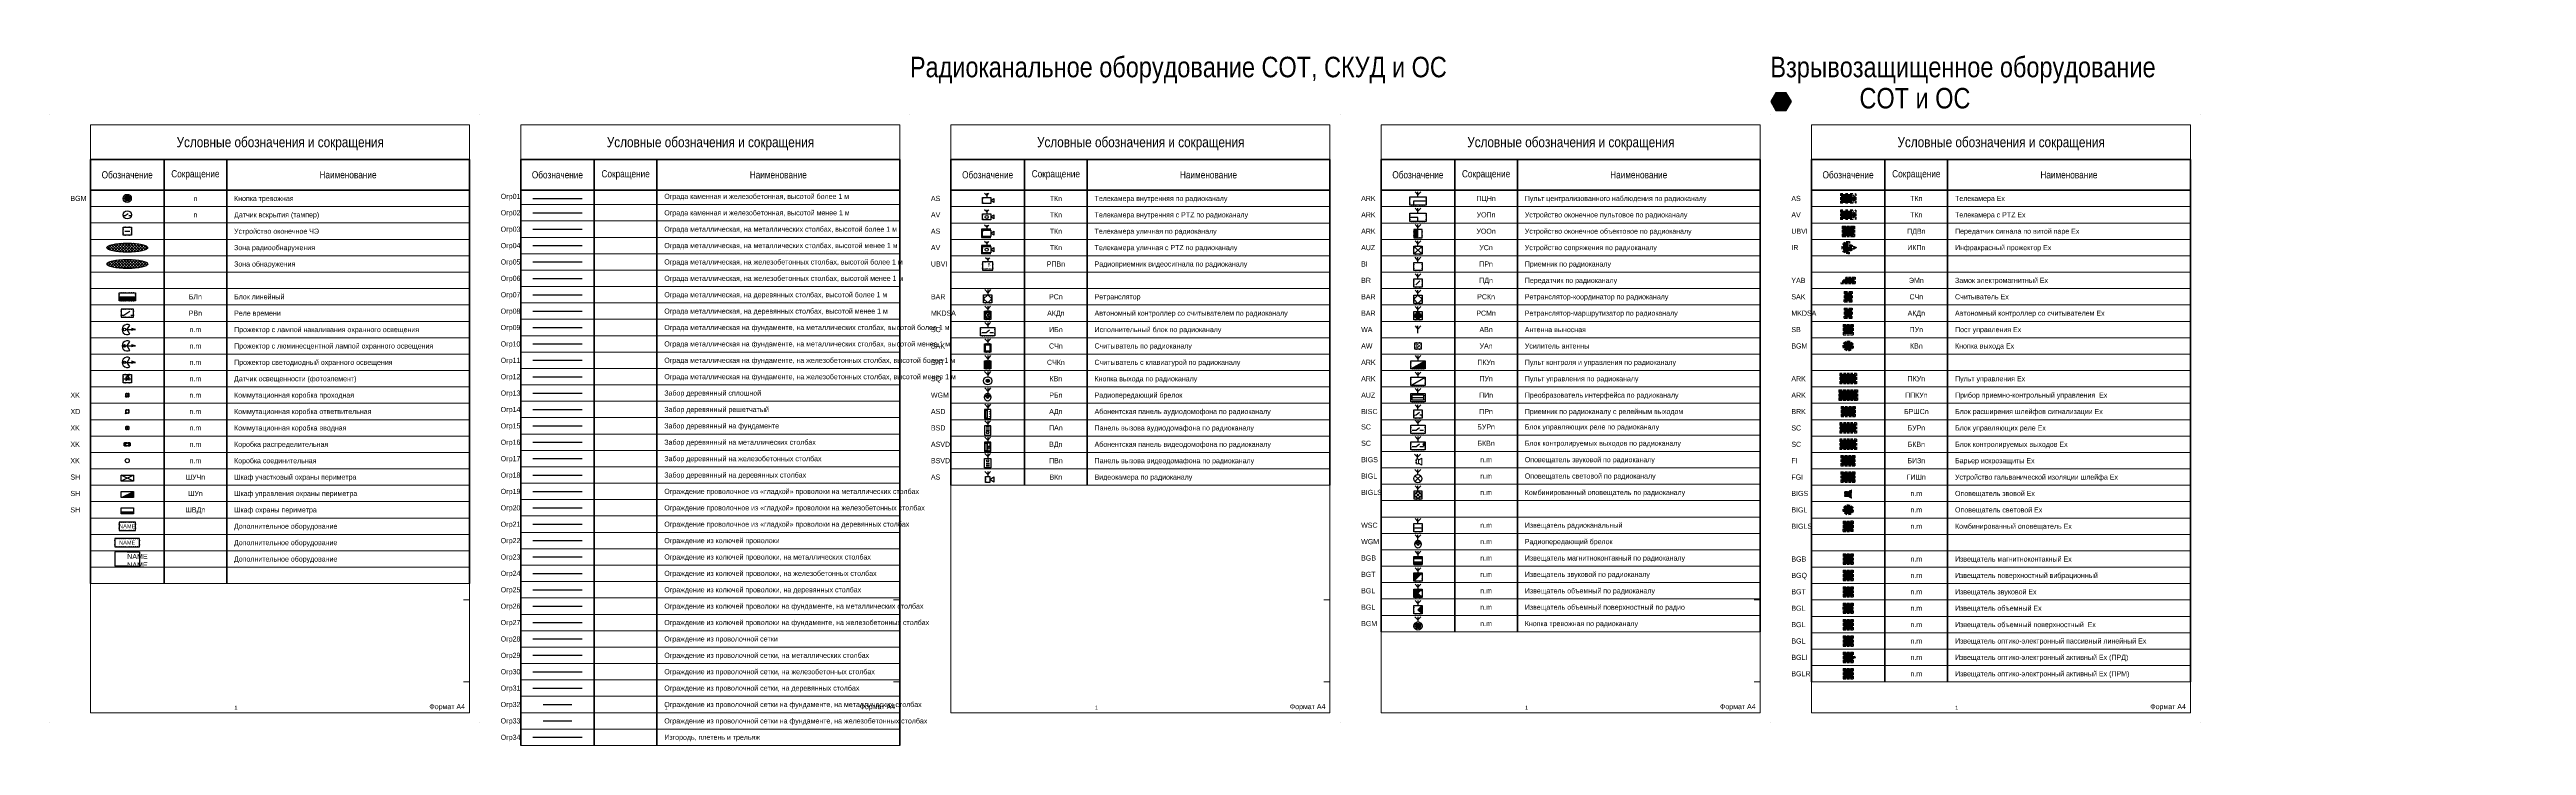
# Model space of a CAD drawing. Header units: millimetres. Extents: x -21000 to 351902, y -261781 to 19312.
# Drawn here: x 231000 to 351902, y -30800 to 3167 of the extents above; entities that cross this region are included whole.
import ezdxf
from ezdxf.enums import TextEntityAlignment as Align

# ---------------------------------------------------------------- set-up
doc = ezdxf.new("R2018")
doc.units = ezdxf.units.MM
doc.header["$MEASUREMENT"] = 0
doc.set_wipeout_variables(frame=1)
doc.linetypes.add('КАБЧЭ', pattern=[15, 12, -3])
doc.layers.add('__Текст', color=7, linetype='Continuous', lineweight=0)
doc.layers.add('_БЛ-Таблицы рамки', color=7, linetype='Continuous', lineweight=0)
for name, color, linetype in [('_АДС', 124, 'Continuous'), ('_АТ-Имя', 7, 'Continuous'), ('_АТ-ОТ_Характеристика_1', 250, 'Continuous'), ('_АТ-Спецификация', 7, 'Continuous'), ('_БЛ-Заливка', 7, 'Continuous'), ('_БЛ-Заливка Ex', 2, 'Continuous'), ('_БЛ-Маска', 250, 'Continuous'), ('_БЛ-Надпись', 250, 'Continuous'), ('_БЛ-Рамки', 7, 'Continuous'), ('_ВДС', 152, 'Continuous'), ('_ИС', 253, 'Continuous'), ('_КД', 84, 'Continuous'), ('_ОП', 180, 'Continuous'), ('_ОП-Зона радиообнаружения', 140, 'Continuous'), ('_ОП-Приборы и устройства', 180, 'Continuous'), ('_ОП-Шкафы', 180, 'Continuous'), ('_ОС', 190, 'Continuous'), ('_ОТ', 170, 'Continuous'), ('Wipeout', 7, 'Continuous')]:
    doc.layers.add(name, color=color, linetype=linetype)
doc.layers.add('_АТ-Примечания', color=250, linetype='Continuous', plot=False)
doc.layers.add('NOPRINT', color=50, linetype='Continuous', plot=False)
doc.styles.add('Arial-250', font='ARIALN.TTF', dxfattribs={"height": 250})
doc.styles.add('Arial_Narrow_shtamp', font='ARIALN.TTF')
doc.styles.add('ArialN-2.5', font='ARIALN.TTF', dxfattribs={"height": 2.5})
doc.styles.add('ArialN-250', font='ARIALN.TTF', dxfattribs={"height": 250})
doc.styles.add('ArialN-3.5', font='ARIALN.TTF', dxfattribs={"height": 3.5})
doc.styles.add('ArialN-5', font='ARIALN.TTF', dxfattribs={"height": 5})
doc.styles.add('AT-Шрифт', font='ARIALN.TTF', dxfattribs={"height": 250})
doc.styles.get("Standard").update_dxf_attribs({"font": 'arial.ttf'})
doc.styles.add('TNR', font='times.ttf', dxfattribs={"height": 2.5})
doc.linetypes.add('_Огр01', pattern='A,8e-05,[1,001.SHX,S=1,R=0,X=0,Y=0],-8', length=8.00008)
doc.linetypes.add('_Огр02', pattern='A,8e-05,[1,002.SHX,S=1,R=0,X=0,Y=0],-8', length=8.00008)
doc.linetypes.add('_Огр03', pattern='A,5e-05,[1,003.shx,S=1,R=0,X=0,Y=0],-5', length=5.00005)
doc.linetypes.add('_Огр04', pattern='A,5e-05,[1,004.shx,S=1,R=0,X=0,Y=0],-5', length=5.00005)
doc.linetypes.add('_Огр05', pattern='A,5e-05,[1,005.SHX,S=1,R=0,X=0,Y=0],-5', length=5.00005)
doc.linetypes.add('_Огр06', pattern='A,5e-05,[1,006.shx,S=1,R=0,X=0,Y=0],-5', length=5.00005)
doc.linetypes.add('_Огр07', pattern='A,5e-05,[1,007.shx,S=1,R=0,X=0,Y=0],-5', length=5.00005)
doc.linetypes.add('_Огр08', pattern='A,5e-05,[1,008.shx,S=1,R=0,X=0,Y=0],-5', length=5.00005)
doc.linetypes.add('_Огр09', pattern='A,8e-05,[1,009.shx,S=1,R=0,X=0,Y=0],-8', length=8.00008)
doc.linetypes.add('_Огр10', pattern='A,8e-05,[1,010.shx,S=1,R=0,X=0,Y=0],-8', length=8.00008)
doc.linetypes.add('_Огр11', pattern='A,8e-05,[1,011.SHX,S=1,R=0,X=0,Y=0],-8', length=8.00008)
doc.linetypes.add('_Огр12', pattern='A,8e-05,[1,012.shx,S=1,R=0,X=0,Y=0],-8', length=8.00008)
doc.linetypes.add('_Огр13', pattern='A,5e-05,[1,013.shx,S=1,R=0,X=0,Y=0],-5', length=5.00005)
doc.linetypes.add('_Огр14', pattern='A,6e-05,[1,014.shx,S=1,R=0,X=0,Y=0],-6', length=6.00006)
doc.linetypes.add('_Огр15', pattern='A,5e-05,[1,015.shx,S=1,R=0,X=0,Y=0],-5', length=5.00005)
doc.linetypes.add('_Огр16', pattern='A,5e-05,[1,016.SHX,S=1,R=0,X=0,Y=0],-5', length=5.00005)
doc.linetypes.add('_Огр17', pattern='A,5e-05,[1,017.SHX,S=1,R=0,X=0,Y=0],-5', length=5.00005)
doc.linetypes.add('_Огр18', pattern='A,5e-05,[1,018.SHX,S=1,R=0,X=0,Y=0],-5', length=5.00005)
doc.linetypes.add('_Огр19', pattern='A,8e-05,[1,019.SHX,S=1,R=0,X=0,Y=0],-8', length=8.00008)
doc.linetypes.add('_Огр20', pattern='A,8e-05,[1,020.SHX,S=1,R=0,X=0,Y=0],-8', length=8.00008)
doc.linetypes.add('_Огр21', pattern='A,8e-05,[1,021.shx,S=1,R=0,X=0,Y=0],-8', length=8.00008)
doc.linetypes.add('_Огр22', pattern='A,5e-05,[1,022.shx,S=1,R=0,X=0,Y=0],-5', length=5.00005)
doc.linetypes.add('_Огр23', pattern='A,8.5e-05,[1,023.shx,S=1,R=0,X=0,Y=0],-8.5', length=8.500085)
doc.linetypes.add('_Огр24', pattern='A,8.5e-05,[1,024.shx,S=1,R=0,X=0,Y=0],-8.5', length=8.500085)
doc.linetypes.add('_Огр25', pattern='A,8.5e-05,[1,025.shx,S=1,R=0,X=0,Y=0],-8.5', length=8.500085)
doc.linetypes.add('_Огр26', pattern='A,8e-05,[1,026.shx,S=1,R=0,X=0,Y=0],-8', length=8.00008)
doc.linetypes.add('_Огр27', pattern='A,8e-05,[1,027.shx,S=1,R=0,X=0,Y=0],-8', length=8.00008)
doc.linetypes.add('_Огр28', pattern='A,0.000101,[1,028.SHX,S=1,R=0,X=0,Y=0],-10.1', length=10.100101)
doc.linetypes.add('_Огр29', pattern='A,0.00014,[1,029.shx,S=1,R=0,X=0,Y=0],-14', length=14.00014)
doc.linetypes.add('_Огр30', pattern='A,0.00014,[1,030.shx,S=1,R=0,X=0,Y=0],-14', length=14.00014)
doc.linetypes.add('_Огр31', pattern='A,0.00014,[1,031.shx,S=1,R=0,X=0,Y=0],-14', length=14.00014)
doc.linetypes.add('_Огр32', pattern='A,0.00014,[1,032.SHX,S=1,R=0,X=0,Y=0],-14', length=14.00014)
doc.linetypes.add('_Огр33', pattern='A,0.00014,[1,033.shx,S=1,R=0,X=0,Y=0],-14', length=14.00014)
doc.linetypes.add('_Огр34', pattern='A,5e-05,[1,034.shx,S=1,R=0,X=0,Y=0],-5', length=5.00005)
pattern_1 = [(45, (-20736.28, 13216.89), (-70.71068, 70.71068), []), (135, (-20736.28, 13216.89), (-70.71068, -70.71068), [])]

# ---------------------------------------------------------------- blocks, each defined once
blk = doc.blocks.new('*U5')
at = {"layer": '_БЛ-Таблицы рамки', "lineweight": 50}
for points in [[(0, -8), (0, 0)], [(35.9, -8), (35.9, 0)], [(66.5, -8), (66.5, 0)], [(185, -8), (185, 0)]]:
    blk.add_lwpolyline(points, dxfattribs=at)
at = {"layer": '_БЛ-Таблицы рамки', "lineweight": 0}
for points in [[(0, -8), (35.9, -8)], [(35.9, -8), (66.5, -8)], [(66.5, -8), (185, -8)]]:
    blk.add_lwpolyline(points, dxfattribs=at)
at = {"ltscale": 100, "style": 'ArialN-2.5'}
blk.add_attdef('СОКРАЩЕНИЕ_УГО', text='', height=2.5, dxfattribs=at).set_placement((51.2, -4), align=Align.MIDDLE_CENTER)
blk.add_attdef('НАИМЕНОВАНИЕ_УГО', text='', height=2.5, dxfattribs=at).set_placement((70.1, -4), align=Align.MIDDLE_LEFT)
blk = doc.blocks.new('zn_Ex')
h = blk.add_hatch(color=256)
h.dxf.hatch_style = 1
h.paths.add_polyline_path([(-44, 11), (-124, 11, -0.5524511), (-180, 173, -0.4709845), (-33, 179), (3, 214, 0.6584406), (-251, 123, 0.3060763), (-188, -13, 0.3060763), (-251, -150, 0.6584406), (3, -241), (-33, -206, -0.4709845), (-180, -199, -0.5524511), (-124, -38), (-44, -38), (-44, -13)], flags=0)
h.paths.add_polyline_path([(260, -20), (260, 27, 0.3779574), (146, -62, 0.3779574), (31, 27), (31, -20, -0.759927), (31, -235), (31, -281, 0.3779574), (146, -193, 0.3779574), (260, -281), (260, -235, -0.759927)], flags=0)
h.paths.add_polyline_path([(254, 429), (-254, 429), (-500, 0), (-254, -429), (254, -429), (500, 0)])
h.paths.add_polyline_path([(-216, 381), (216, 381), (433, 0), (216, -381), (-216, -381), (-433, 0)], flags=16)
h.paths.add_polyline_path([(-251, 123, -0.6584406), (3, 214), (-33, 179, 0.4709845), (-180, 173, 0.5524511), (-124, 11), (-44, 11), (-44, -13), (-44, -38), (-124, -38, 0.5524511), (-180, -199, 0.4709845), (-33, -206), (3, -241, -0.6584406), (-251, -150, -0.3060763), (-188, -13, -0.3060763)], flags=0)
h.paths.add_polyline_path([(31, 27, -0.3779574), (146, -62, -0.3779574), (260, 27), (260, -20, 0.759927), (260, -235), (260, -281, -0.3779574), (146, -193, -0.3779574), (31, -281), (31, -235, 0.759927), (31, -20)], flags=0)
h.paths.add_polyline_path([(-44, 11), (-124, 11, -0.5524511), (-180, 173, -0.4709845), (-33, 179), (3, 214, 0.6584406), (-251, 123, 0.3060763), (-188, -13, 0.3060763), (-251, -150, 0.6584406), (3, -241), (-33, -206, -0.4709845), (-180, -199, -0.5524511), (-124, -38), (-44, -38), (-44, -13)], flags=0)
h.paths.add_polyline_path([(-8228, -3198), (-5692, -3198), (-5692, -2574), (-8228, -2574)], flags=9)
h.paths.add_polyline_path([(-15490, -3162), (-13321, -3162), (-13321, -2537), (-15490, -2537)], flags=9)
h.paths.add_polyline_path([(-18873, -3202), (-16586, -3202), (-16586, -2577), (-18873, -2577)], flags=9)
h.paths.add_polyline_path([(-13934, -2049), (-6621, -2049), (-6621, -1366), (-13934, -1366)], flags=9)
h.paths.add_polyline_path([(12765, -3198), (15301, -3198), (15301, -2574), (12765, -2574)], flags=9)
h.paths.add_polyline_path([(5503, -3162), (7672, -3162), (7672, -2537), (5503, -2537)], flags=9)
h.paths.add_polyline_path([(2120, -3202), (4407, -3202), (4407, -2577), (2120, -2577)], flags=9)
h.paths.add_polyline_path([(7059, -2049), (14372, -2049), (14372, -1366), (7059, -1366)], flags=9)
h.paths.add_polyline_path([(-14756, -5031), (-14054, -5031), (-14054, -4643), (-14756, -4643)], flags=9)
h.paths.add_polyline_path([(-12594, -5113), (-7153, -5113), (-7153, -4627), (-12594, -4627)], flags=9)
h.paths.add_polyline_path([(5864, -4231), (7319, -4231), (7319, -3843), (5864, -3843)], flags=9)
h.paths.add_polyline_path([(8403, -4313), (16861, -4313), (16861, -3827), (8403, -3827)], flags=9)
h.paths.add_polyline_path([(6076, -5098), (7107, -5098), (7107, -4635), (6076, -4635)], flags=9)
h.paths.add_polyline_path([(8404, -5112), (17126, -5112), (17126, -4632), (8404, -4632)], flags=9)
h.paths.add_polyline_path([(-5763, -30547), (-4615, -30547), (-4615, -29610), (-5763, -29610)], flags=9)
h.paths.add_polyline_path([(15237, -30547), (16385, -30547), (16385, -29610), (15237, -29610)], flags=9)
h.paths.add_polyline_path([(3084, -4188), (3451, -4188), (3451, -3888), (3084, -3888)], flags=9)
h.paths.add_polyline_path([(-14792, -4231), (-14018, -4231), (-14018, -3843), (-14792, -3843)], flags=9)
h.paths.add_polyline_path([(-12594, -4313), (-7593, -4313), (-7593, -3827), (-12594, -3827)], flags=9)
h.paths.add_polyline_path([(-854, 563), (18125, 563), (18125, 2540), (-854, 2540)], flags=9)
h.paths.add_polyline_path([(-60138, -12194), (-60015, -12194), (-60015, -12156), (-60138, -12156)], flags=9)
h.paths.add_polyline_path([(-60138, -12144), (-60016, -12144), (-60016, -12106), (-60138, -12106)], flags=9)
h.paths.add_polyline_path([(-60138, -12094), (-60015, -12094), (-60015, -12056), (-60138, -12056)], flags=9)
h.paths.add_polyline_path([(-60138, -12044), (-60016, -12044), (-60016, -12006), (-60138, -12006)], flags=9)
h.paths.add_polyline_path([(-60138, -11994), (-60016, -11994), (-60016, -11956), (-60138, -11956)], flags=9)
h.paths.add_polyline_path([(-60138, -11944), (-60027, -11944), (-60027, -11906), (-60138, -11906)], flags=9)
h.paths.add_polyline_path([(-60138, -11894), (-59880, -11894), (-59880, -11856), (-60138, -11856)], flags=24)
h.paths.add_polyline_path([(-60196, -11899), (-58921, -11899), (-58921, -11510), (-60196, -11510)], flags=9)
h.paths.add_polyline_path([(-60138, -11394), (-60015, -11394), (-60015, -11356), (-60138, -11356)], flags=9)
h.paths.add_polyline_path([(-60138, -11344), (-60016, -11344), (-60016, -11306), (-60138, -11306)], flags=9)
h.paths.add_polyline_path([(-60138, -11294), (-60015, -11294), (-60015, -11256), (-60138, -11256)], flags=9)
h.paths.add_polyline_path([(-60138, -11244), (-60016, -11244), (-60016, -11206), (-60138, -11206)], flags=9)
h.paths.add_polyline_path([(-60138, -11194), (-60016, -11194), (-60016, -11156), (-60138, -11156)], flags=9)
h.paths.add_polyline_path([(-60138, -11144), (-60027, -11144), (-60027, -11106), (-60138, -11106)], flags=9)
h.paths.add_polyline_path([(-60138, -11094), (-59880, -11094), (-59880, -11056), (-60138, -11056)], flags=24)
h.paths.add_polyline_path([(-60196, -11099), (-58921, -11099), (-58921, -10710), (-60196, -10710)], flags=9)
h.paths.add_polyline_path([(3062, -4994), (3185, -4994), (3185, -4956), (3062, -4956)], flags=9)
h.paths.add_polyline_path([(3062, -4944), (3184, -4944), (3184, -4906), (3062, -4906)], flags=9)
h.paths.add_polyline_path([(3062, -4894), (3185, -4894), (3185, -4856), (3062, -4856)], flags=9)
h.paths.add_polyline_path([(3062, -4844), (3184, -4844), (3184, -4806), (3062, -4806)], flags=9)
h.paths.add_polyline_path([(3062, -4794), (3184, -4794), (3184, -4756), (3062, -4756)], flags=9)
h.paths.add_polyline_path([(3062, -4744), (3173, -4744), (3173, -4706), (3062, -4706)], flags=9)
h.paths.add_polyline_path([(3062, -4694), (3320, -4694), (3320, -4656), (3062, -4656)], flags=9)
h.paths.add_polyline_path([(2779, -4645), (3758, -4645), (3758, -4267), (2779, -4267)], flags=9)
h.paths.add_polyline_path([(3062, -5794), (3185, -5794), (3185, -5756), (3062, -5756)], flags=9)
h.paths.add_polyline_path([(3062, -5744), (3184, -5744), (3184, -5706), (3062, -5706)], flags=9)
h.paths.add_polyline_path([(3062, -5694), (3185, -5694), (3185, -5656), (3062, -5656)], flags=9)
h.paths.add_polyline_path([(3062, -5644), (3184, -5644), (3184, -5606), (3062, -5606)], flags=9)
h.paths.add_polyline_path([(3062, -5594), (3184, -5594), (3184, -5556), (3062, -5556)], flags=9)
h.paths.add_polyline_path([(3062, -5544), (3173, -5544), (3173, -5506), (3062, -5506)], flags=9)
h.paths.add_polyline_path([(3062, -5494), (3320, -5494), (3320, -5456), (3062, -5456)], flags=9)
h.paths.add_polyline_path([(2779, -5445), (3758, -5445), (3758, -5067), (2779, -5067)], flags=9)
h.paths.add_polyline_path([(3062, -7394), (3185, -7394), (3185, -7356), (3062, -7356)], flags=9)
h.paths.add_polyline_path([(3062, -7344), (3184, -7344), (3184, -7306), (3062, -7306)], flags=9)
h.paths.add_polyline_path([(3062, -7294), (3185, -7294), (3185, -7256), (3062, -7256)], flags=9)
h.paths.add_polyline_path([(3062, -7244), (3184, -7244), (3184, -7206), (3062, -7206)], flags=9)
h.paths.add_polyline_path([(3062, -7194), (3184, -7194), (3184, -7156), (3062, -7156)], flags=9)
h.paths.add_polyline_path([(3062, -7144), (3173, -7144), (3173, -7106), (3062, -7106)], flags=9)
h.paths.add_polyline_path([(3062, -7094), (3320, -7094), (3320, -7056), (3062, -7056)], flags=9)
h.paths.add_polyline_path([(2779, -7045), (3758, -7045), (3758, -6667), (2779, -6667)], flags=9)
h.paths.add_polyline_path([(3062, -8194), (3185, -8194), (3185, -8156), (3062, -8156)], flags=9)
h.paths.add_polyline_path([(3062, -8144), (3184, -8144), (3184, -8106), (3062, -8106)], flags=9)
h.paths.add_polyline_path([(3062, -8094), (3185, -8094), (3185, -8056), (3062, -8056)], flags=9)
h.paths.add_polyline_path([(3062, -8044), (3184, -8044), (3184, -8006), (3062, -8006)], flags=9)
h.paths.add_polyline_path([(3062, -7994), (3184, -7994), (3184, -7956), (3062, -7956)], flags=9)
h.paths.add_polyline_path([(3062, -7944), (3173, -7944), (3173, -7906), (3062, -7906)], flags=9)
h.paths.add_polyline_path([(3062, -7894), (3320, -7894), (3320, -7856), (3062, -7856)], flags=9)
h.paths.add_polyline_path([(2779, -7845), (3758, -7845), (3758, -7467), (2779, -7467)], flags=9)
h.paths.add_polyline_path([(-16809, -26156), (-11497, -26156), (-11497, -25435), (-16809, -25435)], flags=9)
h.paths.add_polyline_path([(3366, -9670), (3586, -9670), (3586, -9420), (3366, -9420)], flags=9)
h.paths.add_polyline_path([(3153, -9023), (3374, -9023), (3374, -8773), (3153, -8773)], flags=9)
h.paths.add_polyline_path([(20147, 565), (36381, 565), (36381, 2531), (20147, 2531)], flags=9)
h.paths.add_polyline_path([(-17498, -539), (-3520, -539), (-3520, 1400), (-17498, 1400)], flags=9)
h.paths.add_polyline_path([(-63848, 585), (-47918, 585), (-47918, 2527), (-63848, 2527)], flags=9)
h.paths.add_polyline_path([(-21831, 675), (-5450, 675), (-5450, 2510), (-21831, 2510)], flags=9)
at = {"true_color": 0xfef200}
h = blk.add_hatch(color=2, dxfattribs=at)
h.dxf.hatch_style = 1
h.paths.add_polyline_path([(216, 381), (-216, 381), (-433, 0), (-216, -381), (216, -381), (433, 0)])
h.paths.add_polyline_path([(146, -62, -0.3779574), (260, 27), (260, -20, 0.759927), (260, -235), (260, -281, -0.3779574), (146, -193, -0.3779574), (31, -281), (31, -235, 0.759927), (31, -20), (31, 27, -0.3779574)], flags=16)
h.paths.add_polyline_path([(3, 214), (-33, 179, 0.4709845), (-180, 173, 0.5524511), (-124, 11), (-44, 11), (-44, -13), (-44, -38), (-124, -38, 0.5524511), (-180, -199, 0.4709845), (-33, -206), (3, -241, -0.6584406), (-251, -150, -0.3060763), (-188, -13, -0.3060763), (-251, 123, -0.6584406)], flags=16)
h = blk.add_hatch(color=256)
h.dxf.hatch_style = 1
h.paths.add_polyline_path([(-251, 123, 0.3060763), (-188, -13, 0.3060763), (-251, -150, 0.6584406), (3, -241), (-33, -206, -0.4709845), (-180, -199, -0.5524511), (-124, -38), (-44, -38), (-44, -13), (-44, 11), (-124, 11, -0.5524511), (-180, 173, -0.4709845), (-33, 179), (3, 214, 0.6584406)])
h.paths.add_polyline_path([(260, -20), (260, 27, 0.3779574), (146, -62, 0.3779574), (31, 27), (31, -20, -0.759927), (31, -235), (31, -281, 0.3779574), (146, -193, 0.3779574), (260, -281), (260, -235, -0.759927)])
for points in [[(254, -429), (500, 0), (254, 429), (-254, 429), (-500, 0), (-254, -429)], [(216, 381), (433, 0), (216, -381), (-216, -381), (-433, 0), (-216, 381)]]:
    blk.add_lwpolyline(points, close=True)
for points in [[(3, -241, -0.6584406), (-251, -150, -0.3060763), (-188, -13, -0.3060763), (-251, 123, -0.6584406), (3, 214), (-33, 179, 0.4709845), (-180, 173, 0.5524511), (-124, 11), (-44, 11), (-44, -13), (-44, -38), (-124, -38, 0.5524511), (-180, -199, 0.4709845), (-33, -206)], [(31, -235), (31, -281, 0.3779574), (146, -193, 0.3779574), (260, -281), (260, -235, -0.759927), (260, -20), (260, 27, 0.3779574), (146, -62, 0.3779574), (31, 27), (31, -20, -0.759927)]]:
    blk.add_lwpolyline(points, format="xyb", close=True)
blk = doc.blocks.new('*U2')
at = {"layer": 'NOPRINT', "lineweight": 0}
for points in [[(0, 297), (0, 297), (0, 297), (0, 297)], [(20, 292), (205, 292), (205, 5), (20, 5)], [(210, 297), (210, 297), (210, 297), (210, 297)], [(0, 0), (0, 0), (0, 0), (0, 0)], [(210, 0), (210, 0), (210, 0), (210, 0)]]:
    blk.add_lwpolyline(points, close=True, dxfattribs=at)
for points in [[(205, 60), (202, 60)], [(205, 20), (202, 20)]]:
    blk.add_lwpolyline(points, dxfattribs=at)
at = {"layer": 'NOPRINT', "lineweight": 0, "insert": (194.1, 7.6), "char_height": 2.5, "attachment_point": 5, "style": 'Arial_Narrow_shtamp'}
blk.add_mtext_dynamic_manual_height_columns('Формат А4', width=23.585, gutter_width=12.5, heights=[0], dxfattribs=at)
at = {"layer": 'NOPRINT', "color": 1, "lineweight": 0, "style": 'Arial_Narrow_shtamp'}
blk.add_attdef('N_LISTA', text='', height=2, dxfattribs=at).set_placement((90.2, 7.4), align=Align.MIDDLE_LEFT)
blk = doc.blocks.new('УГО_Заголовок')
at = {"layer": '_БЛ-Таблицы рамки', "lineweight": 50}
for points in [[(185, -17), (0, -17)], [(0, -17), (0, -32)], [(35.9, -32), (35.9, -17)], [(66.5, -32), (66.5, -17)], [(185, -32), (185, -17)], [(0, -32), (185, -32)]]:
    blk.add_lwpolyline(points, dxfattribs=at)
at = {"lineweight": 0, "char_height": 3.5, "attachment_point": 5, "style": 'ArialN-3.5'}
for s, insert, width in [('Обозначение', (17.9, -24.5), 35.866), ('Сокращение', (51.2, -24.5), 30.599), ('Наименование', (125.7, -24.5), 118.535)]:
    blk.add_mtext(s, dxfattribs=dict(at, insert=insert, width=width))
at = {"lineweight": -2, "style": 'ArialN-5', "flags": 8}
blk.add_attdef('УОИС_ЗАГОЛОВОК', text='', height=5, dxfattribs=at).set_placement((92.6, -9.5), align=Align.MIDDLE_CENTER)
blk = doc.blocks.new('ТКр')
blk.add_wipeout([(0, 1.5), (4, 1.5), (4, 0), (5.5, 1), (5.5, -1), (4, 0), (4, -1.5), (0, -1.5)]).dxf.layer = '_БЛ-Маска'
for p, q in [((2, 2.5), (0.9, 3.5)), ((2, 3.5), (2, 1.5)), ((2, 2.5), (3.1, 3.5))]:
    blk.add_line(p, q)
blk.add_lwpolyline([(0, 1.5), (4, 1.5), (4, 0), (5.5, 1), (5.5, -1), (4, 0), (4, -1.5), (0, -1.5), (0, 1.5)])
at = {"ltscale": 100}
for p in [(0, 0.8), (0, -0.8)]:
    blk.add_point(p, dxfattribs=at)
at = {"layer": '_АТ-Имя', "ltscale": 100, "style": 'AT-Шрифт'}
blk.add_attdef('NUMBER', text='', height=2, dxfattribs=at).set_placement((4, 1.5), align=Align.BOTTOM_LEFT)
at = {"layer": '_АТ-ОТ_Характеристика_1', "ltscale": 100, "style": 'AT-Шрифт'}
for tag, p in [('HEIGHT', (9.5, 1.5)), ('FOCUS', (9.5, -1))]:
    blk.add_attdef(tag, text='', height=2, dxfattribs=at).set_placement(p, align=Align.MIDDLE_LEFT)
at = {"layer": '_АТ-Примечания', "ltscale": 100, "style": 'AT-Шрифт', "flags": 1}
for tag, p in [('ABBREVIATION', (0, -2)), ('COMMENT1', (0, -2.5)), ('COMMENT2', (0, -2.9)), ('COMMENT3', (0, -3.4))]:
    blk.add_attdef(tag, p, '', height=0.25, dxfattribs=at)
at = {"layer": '_АТ-Спецификация', "ltscale": 100, "style": 'AT-Шрифт', "flags": 1}
for tag, p in [('NUM', (0, 1.5)), ('DESCRIPTION', (0, 1)), ('NAME', (0, 0.5)), ('CODE', (0, 0)), ('MADEBY', (0, -0.5)), ('POSITION', (0, -1)), ('POSITION2', (0, -1.5))]:
    blk.add_attdef(tag, p, '', height=0.25, dxfattribs=at)
blk = doc.blocks.new('ТКр-PTZ')
blk.add_wipeout([(0, 1.5), (4, 1.5), (4, 0), (5.5, 1), (5.5, -1), (4, 0), (4, -1.5), (0, -1.5)]).dxf.layer = '_БЛ-Маска'
for p, q in [((2, 2.5), (0.9, 3.5)), ((2, 3.5), (2, 1.5)), ((2, 2.5), (3.1, 3.5))]:
    blk.add_line(p, q)
blk.add_lwpolyline([(0, 1.5), (4, 1.5), (4, 0), (5.5, 1), (5.5, -1), (4, 0), (4, -1.5), (0, -1.5), (0, 1.5)])
at = {"color": 0, "linetype": 'ByBlock', "lineweight": -2}
blk.add_circle((2, -0.1), 0.75, dxfattribs=at)
at = {"ltscale": 100}
for p in [(0, 0.8), (0, -0.8)]:
    blk.add_point(p, dxfattribs=at)
at = {"layer": '_АТ-Имя', "ltscale": 100, "style": 'AT-Шрифт'}
blk.add_attdef('NUMBER', text='', height=2, dxfattribs=at).set_placement((4, 1.5), align=Align.BOTTOM_LEFT)
at = {"layer": '_АТ-ОТ_Характеристика_1', "ltscale": 100, "style": 'AT-Шрифт'}
for tag, p in [('HEIGHT', (9.5, 1.5)), ('FOCUS', (9.5, -1))]:
    blk.add_attdef(tag, text='', height=2, dxfattribs=at).set_placement(p, align=Align.MIDDLE_LEFT)
at = {"layer": '_АТ-Примечания', "ltscale": 100, "style": 'AT-Шрифт', "flags": 1}
for tag, p in [('ABBREVIATION', (0, -2)), ('COMMENT1', (0, -2.5)), ('COMMENT2', (0, -2.9)), ('COMMENT3', (0, -3.4))]:
    blk.add_attdef(tag, p, '', height=0.25, dxfattribs=at)
at = {"layer": '_АТ-Спецификация', "ltscale": 100, "style": 'AT-Шрифт', "flags": 1}
for tag, p in [('NUM', (0, 1.5)), ('DESCRIPTION', (0, 1)), ('NAME', (0, 0.5)), ('CODE', (0, 0)), ('MADEBY', (0, -0.5)), ('POSITION', (0, -1)), ('POSITION2', (0, -1.5))]:
    blk.add_attdef(tag, p, '', height=0.25, dxfattribs=at)
blk = doc.blocks.new('ТКнр')
blk.add_wipeout([(0, 1.5), (4, 1.5), (4, 0), (5.5, 1), (5.5, -1), (4, 0), (4, -1.5), (0, -1.5)]).dxf.layer = '_БЛ-Маска'
at = {"color": 0, "linetype": 'ByBlock', "lineweight": -2}
for p, q in [((4, 2), (-0.5, 2)), ((-0.5, 2), (-0.5, -2)), ((-0.5, -2), (4, -2))]:
    blk.add_line(p, q, dxfattribs=at)
for p, q in [((2, 3), (1, 4)), ((2, 4), (2, 2)), ((2, 3), (3.1, 4))]:
    blk.add_line(p, q)
blk.add_lwpolyline([(0, 1.5), (4, 1.5), (4, 0), (5.5, 1), (5.5, -1), (4, 0), (4, -1.5), (0, -1.5), (0, 1.5)])
at = {"ltscale": 100}
blk.add_point((0, 0.8), dxfattribs=at)
at = {"layer": '_АТ-Имя', "ltscale": 100, "style": 'AT-Шрифт'}
blk.add_attdef('NUMBER', text='', height=2, dxfattribs=at).set_placement((4, 2), align=Align.BOTTOM_LEFT)
at = {"layer": '_АТ-ОТ_Характеристика_1', "ltscale": 100, "style": 'AT-Шрифт'}
for tag, p in [('HEIGHT', (9.5, 1.5)), ('FOCUS', (9.5, -1))]:
    blk.add_attdef(tag, text='', height=2, dxfattribs=at).set_placement(p, align=Align.MIDDLE_LEFT)
at = {"layer": '_АТ-Примечания', "ltscale": 100, "style": 'AT-Шрифт', "flags": 1}
for tag, p in [('ABBREVIATION', (0, -2)), ('COMMENT1', (0, -2.5)), ('COMMENT2', (0, -2.9)), ('COMMENT3', (0, -3.4))]:
    blk.add_attdef(tag, p, '', height=0.25, dxfattribs=at)
at = {"layer": '_АТ-Спецификация', "ltscale": 100, "style": 'AT-Шрифт', "flags": 1}
for tag, p in [('NUM', (0, 1.5)), ('DESCRIPTION', (0, 1)), ('NAME', (0, 0.5)), ('CODE', (0, 0)), ('MADEBY', (0, -0.5)), ('POSITION', (0, -1)), ('POSITION2', (0, -1.5))]:
    blk.add_attdef(tag, p, '', height=0.25, dxfattribs=at)
blk = doc.blocks.new('ТКнр-PTZ')
at = {"color": 0, "linetype": 'ByBlock', "lineweight": -2}
blk.add_line((4, -2), (-0.5, -2), dxfattribs=at)
blk.add_wipeout([(0, 1.5), (4, 1.5), (4, 0), (5.5, 1), (5.5, -1), (4, 0), (4, -1.5), (0, -1.5)]).dxf.layer = '_БЛ-Маска'
for p, q in [((4, 2), (-0.5, 2)), ((-0.5, 2), (-0.5, -2))]:
    blk.add_line(p, q, dxfattribs=at)
for p, q in [((2, 3), (0.9, 4)), ((2, 4), (2, 2)), ((2, 3), (3.1, 4))]:
    blk.add_line(p, q)
blk.add_lwpolyline([(0, 1.5), (4, 1.5), (4, 0), (5.5, 1), (5.5, -1), (4, 0), (4, -1.5), (0, -1.5), (0, 1.5)])
blk.add_circle((2, 0), 0.75, dxfattribs=at)
at = {"ltscale": 100}
blk.add_point((0, 0.8), dxfattribs=at)
at = {"layer": '_АТ-Имя', "ltscale": 100, "style": 'AT-Шрифт'}
blk.add_attdef('NUMBER', text='', height=2, dxfattribs=at).set_placement((4, 2), align=Align.BOTTOM_LEFT)
at = {"layer": '_АТ-ОТ_Характеристика_1', "ltscale": 100, "style": 'AT-Шрифт'}
for tag, p in [('HEIGHT', (9.5, 1.5)), ('FOCUS', (9.5, -1))]:
    blk.add_attdef(tag, text='', height=2, dxfattribs=at).set_placement(p, align=Align.MIDDLE_LEFT)
at = {"layer": '_АТ-Примечания', "ltscale": 100, "style": 'AT-Шрифт', "flags": 1}
for tag, p in [('ABBREVIATION', (0, -2)), ('COMMENT1', (0, -2.5)), ('COMMENT2', (0, -2.9)), ('COMMENT3', (0, -3.4))]:
    blk.add_attdef(tag, p, '', height=0.25, dxfattribs=at)
at = {"layer": '_АТ-Спецификация', "ltscale": 100, "style": 'AT-Шрифт', "flags": 1}
for tag, p in [('NUM', (0, 1.5)), ('DESCRIPTION', (0, 1)), ('NAME', (0, 0.5)), ('CODE', (0, 0)), ('MADEBY', (0, -0.5)), ('POSITION', (0, -1)), ('POSITION2', (0, -1.5))]:
    blk.add_attdef(tag, p, '', height=0.25, dxfattribs=at)
blk = doc.blocks.new('РПВ')
blk.add_wipeout([(-2.5, 4), (2.5, 4), (2.5, 0), (-2.5, 0)]).dxf.layer = '_БЛ-Маска'
for p, q in [((0, 5), (-1.1, 6)), ((0, 6), (0, 4)), ((0, 5), (1.1, 6))]:
    blk.add_line(p, q)
blk.add_lwpolyline([(2.5, 4), (-2.5, 4), (-2.5, 0), (2.5, 0)], close=True)
at = {"linetype": 'ByBlock', "lineweight": -2, "ltscale": 100}
for p in [(-2.5, 3), (-2.5, 1), (-1.3, 4), (-1.3, 0), (1.2, 4), (1.2, 0), (2.5, 3), (2.5, 1)]:
    blk.add_point(p, dxfattribs=at)
at = {"color": 7, "style": 'AT-Шрифт'}
for s, height, p in [('прием.', 1, (-2.1, 0.8)), ('В', 1.5, (0, 2.7))]:
    blk.add_text(s, height=height, dxfattribs=at).set_placement(p, align=Align.MIDDLE_LEFT)
at = {"layer": '_АТ-Имя', "ltscale": 100, "style": 'AT-Шрифт'}
blk.add_attdef('NUMBER', text='', height=2, dxfattribs=at).set_placement((2.5, 4), align=Align.BOTTOM_LEFT)
at = {"layer": '_АТ-Примечания', "ltscale": 100, "style": 'AT-Шрифт', "flags": 1}
for tag, p in [('ABBREVIATION', (-2.5, 0.5)), ('COMMENT1', (-2.5, 0)), ('COMMENT2', (-2.5, -0.4)), ('COMMENT3', (-2.5, -0.9))]:
    blk.add_attdef(tag, p, '', height=0.25, dxfattribs=at)
at = {"layer": '_АТ-Спецификация', "ltscale": 100, "style": 'AT-Шрифт', "flags": 1}
for tag, p in [('NUM', (-2.5, 4)), ('DESCRIPTION', (-2.5, 3.5)), ('NAME', (-2.5, 3)), ('CODE', (-2.5, 2.5)), ('MADEBY', (-2.5, 2)), ('POSITION', (-2.5, 1.5)), ('POSITION2', (-2.5, 1))]:
    blk.add_attdef(tag, p, '', height=0.25, dxfattribs=at)
blk = doc.blocks.new('РСкд')
at = {"color": 0, "linetype": 'ByBlock', "lineweight": -2, "ltscale": 100}
for p, q in [((-1.4, 6.5), (0, 5)), ((0, 6.5), (0, 4)), ((1.4, 6.5), (0, 5))]:
    blk.add_line(p, q, dxfattribs=at)
blk.add_wipeout([(-2, 4), (2, 4), (2, 0), (-2, 0)]).dxf.layer = '_БЛ-Маска'
blk.add_lwpolyline([(-2, 4), (2, 4), (2, 0), (-2, 0)], close=True)
at = {"linetype": 'КАБЧЭ', "ltscale": 100000}
blk.add_lwpolyline([(-2, 2), (0, 0), (2, 2), (0, 4)], close=True, dxfattribs=at)
at = {"ltscale": 100}
for p in [(-2, 3), (-2, 1), (-1, 0), (1, 0), (2, 3), (2, 1)]:
    blk.add_point(p, dxfattribs=at)
at = {"layer": '_АТ-Имя', "ltscale": 100, "style": 'AT-Шрифт'}
blk.add_attdef('NUMBER', text='', height=2, dxfattribs=at).set_placement((2, 4), align=Align.BOTTOM_LEFT)
at = {"layer": '_АТ-Примечания', "ltscale": 100, "style": 'AT-Шрифт', "flags": 1}
for tag, p in [('ABBREVIATION', (-2, 0.5)), ('COMMENT1', (-2, 0)), ('COMMENT2', (-2, -0.4)), ('COMMENT3', (-2, -0.9))]:
    blk.add_attdef(tag, p, '', height=0.25, dxfattribs=at)
at = {"layer": '_АТ-Спецификация', "ltscale": 100, "style": 'AT-Шрифт', "flags": 1}
for tag, p in [('NUM', (-2, 4)), ('DESCRIPTION', (-2, 3.5)), ('NAME', (-2, 3)), ('CODE', (-2, 2.5)), ('MADEBY', (-2, 2)), ('POSITION', (-2, 1.5)), ('POSITION2', (-2, 1))]:
    blk.add_attdef(tag, p, '', height=0.25, dxfattribs=at)
blk = doc.blocks.new('АКДр')
at = {"color": 0, "linetype": 'ByBlock', "ltscale": 100}
blk.add_wipeout([(1.5, 0), (-1.5, 0), (-1.5, 4), (1.5, 4)], dxfattribs=at).dxf.layer = '_БЛ-Маска'
at = {"color": 0, "linetype": 'ByBlock', "lineweight": -2, "ltscale": 100}
for p, q in [((-1.4, 6.5), (0, 5)), ((0, 6.5), (0, 4)), ((1.4, 6.5), (0, 5))]:
    blk.add_line(p, q, dxfattribs=at)
for p, q in [((-1, 3.5), (1, 0.5)), ((1, 3.5), (-1, 0.5))]:
    blk.add_line(p, q)
for points in [[(1.5, 0), (-1.5, 0), (-1.5, 4), (1.5, 4)], [(-1, 3.5), (1, 3.5), (1, 0.5), (-1, 0.5)]]:
    blk.add_lwpolyline(points, close=True, dxfattribs=at)
for p in [(-1.5, 3), (-1.5, 1), (-0.8, 4), (-0.8, 0), (0.8, 4), (0.8, 0), (1.5, 3), (1.5, 1)]:
    blk.add_point(p, dxfattribs=at)
at = {"layer": '_АТ-Имя', "ltscale": 100, "style": 'AT-Шрифт'}
blk.add_attdef('NUMBER', text='', height=2, dxfattribs=at).set_placement((1.5, 4), align=Align.BOTTOM_LEFT)
at = {"layer": '_АТ-Примечания', "ltscale": 100, "style": 'AT-Шрифт', "flags": 1}
for tag, p in [('ABBREVIATION', (-1.5, 0.5)), ('COMMENT1', (-1.5, 0)), ('COMMENT2', (-1.5, -0.4)), ('COMMENT3', (-1.5, -0.9))]:
    blk.add_attdef(tag, p, '', height=0.25, dxfattribs=at)
at = {"layer": '_АТ-Спецификация', "ltscale": 100, "style": 'AT-Шрифт', "flags": 1}
for tag, p in [('NUM', (-1.5, 4)), ('DESCRIPTION', (-1.5, 3.5)), ('NAME', (-1.5, 3)), ('CODE', (-1.5, 2.5)), ('MADEBY', (-1.5, 2)), ('POSITION', (-1.5, 1.5)), ('POSITION2', (-1.5, 1))]:
    blk.add_attdef(tag, p, '', height=0.25, dxfattribs=at)
blk = doc.blocks.new('ИБркд')
for p, q in [((2.1, 6.5), (3.5, 5)), ((3.5, 6.5), (3.5, 4)), ((3.5, 5), (4.9, 6.5))]:
    blk.add_line(p, q)
blk.add_wipeout([(0, 4), (7, 4), (7, 0), (0, 0)])
blk.add_wipeout([(0, 4), (7, 4), (7, 0), (0, 0)]).dxf.layer = '_БЛ-Маска'
for p, q in [((0.7, 1.6), (2.7, 1.6)), ((2.7, 1.6), (4.3, 2.9)), ((4.5, 1.6), (6.3, 1.6))]:
    blk.add_line(p, q)
blk.add_lwpolyline([(0, 4), (7, 4), (7, 0), (0, 0)], close=True)
at = {"ltscale": 100}
for p in [(0, 3), (0, 1), (7, 3), (7, 1)]:
    blk.add_point(p, dxfattribs=at)
at = {"color": 0, "linetype": 'ByBlock', "lineweight": -2, "ltscale": 100}
for p in [(1, 0), (2, 0), (3, 0), (4, 0), (5, 0), (6, 0)]:
    blk.add_point(p, dxfattribs=at)
at = {"layer": '_АТ-Имя', "ltscale": 100, "style": 'AT-Шрифт'}
blk.add_attdef('NUMBER', text='', height=2, dxfattribs=at).set_placement((7, 4), align=Align.BOTTOM_LEFT)
at = {"layer": '_АТ-Примечания', "ltscale": 100, "style": 'AT-Шрифт', "flags": 1}
for tag, p in [('ABBREVIATION', (0, 0.5)), ('COMMENT1', (0, 0)), ('COMMENT2', (0, -0.4)), ('COMMENT3', (0, -0.9))]:
    blk.add_attdef(tag, p, '', height=0.25, dxfattribs=at)
at = {"layer": '_АТ-Спецификация', "ltscale": 100, "style": 'AT-Шрифт', "flags": 1}
for tag, p in [('NUM', (0, 4)), ('DESCRIPTION', (0, 3.5)), ('NAME', (0, 3)), ('CODE', (0, 2.5)), ('MADEBY', (0, 2)), ('POSITION', (0, 1.5)), ('POSITION2', (0, 1))]:
    blk.add_attdef(tag, p, '', height=0.25, dxfattribs=at)
blk = doc.blocks.new('СЧр')
blk.add_wipeout([(-1.5, 4), (1.5, 4), (1.5, 0), (-1.5, 0)]).dxf.layer = '_БЛ-Маска'
at = {"color": 0, "linetype": 'ByBlock', "lineweight": -2, "ltscale": 100}
for p, q in [((-1.4, 6.5), (0, 5)), ((0, 6.5), (0, 4)), ((1.4, 6.5), (0, 5))]:
    blk.add_line(p, q, dxfattribs=at)
blk.add_lwpolyline([(-1, 3.5), (1, 3.5), (1, 0.5), (-1, 0.5)], close=True, dxfattribs=at)
for p in [(-1.5, 3), (-1.5, 1), (-0.8, 4), (-0.8, 0), (0.8, 4), (0.8, 0), (1.5, 3), (1.5, 1)]:
    blk.add_point(p, dxfattribs=at)
at = {"layer": '_БЛ-Маска', "color": 0, "linetype": 'ByBlock', "lineweight": -2, "ltscale": 100}
blk.add_lwpolyline([(1.5, 0), (-1.5, 0), (-1.5, 4), (1.5, 4)], close=True, dxfattribs=at)
at = {"layer": '_АТ-Имя', "ltscale": 100, "style": 'AT-Шрифт'}
blk.add_attdef('NUMBER', text='', height=2, dxfattribs=at).set_placement((1.5, 4), align=Align.BOTTOM_LEFT)
at = {"layer": '_АТ-Примечания', "ltscale": 100, "style": 'AT-Шрифт', "flags": 1}
for tag, p in [('ABBREVIATION', (-1.5, 0.5)), ('COMMENT1', (-1.5, 0)), ('COMMENT2', (-1.5, -0.4)), ('COMMENT3', (-1.5, -0.9))]:
    blk.add_attdef(tag, p, '', height=0.25, dxfattribs=at)
at = {"layer": '_АТ-Спецификация', "ltscale": 100, "style": 'AT-Шрифт', "flags": 1}
for tag, p in [('NUM', (-1.5, 4)), ('DESCRIPTION', (-1.5, 3.5)), ('NAME', (-1.5, 3)), ('CODE', (-1.5, 2.5)), ('MADEBY', (-1.5, 2)), ('POSITION', (-1.5, 1.5)), ('POSITION2', (-1.5, 1))]:
    blk.add_attdef(tag, p, '', height=0.25, dxfattribs=at)
blk = doc.blocks.new('КВр')
at = {"color": 0, "linetype": 'ByBlock', "lineweight": -2, "ltscale": 100}
for p, q in [((-1.5, 6.5), (0, 5)), ((0, 6.5), (0, 4)), ((1.4, 6.5), (0, 5))]:
    blk.add_line(p, q, dxfattribs=at)
blk.add_wipeout([(2, 2), (2, 1.9), (2, 1.9), (2, 1.8), (2, 1.7), (2, 1.7), (2, 1.6), (2, 1.6), (1.9, 1.5), (1.9, 1.4), (1.9, 1.4), (1.9, 1.3), (1.9, 1.3), (1.8, 1.2), (1.8, 1.1), (1.8, 1.1), (1.8, 1), (1.7, 1), (1.7, 0.9), (1.7, 0.9), (1.6, 0.8), (1.6, 0.8), (1.5, 0.7), (1.5, 0.7), (1.5, 0.6), (1.4, 0.6), (1.4, 0.5), (1.3, 0.5), (1.3, 0.5), (1.2, 0.4), (1.2, 0.4), (1.1, 0.3), (1.1, 0.3), (1, 0.3), (1, 0.2), (0.9, 0.2), (0.9, 0.2), (0.8, 0.2), (0.7, 0.1), (0.7, 0.1), (0.6, 0.1), (0.6, 0.1), (0.5, 0.1), (0.4, 0), (0.4, 0), (0.3, 0), (0.3, 0), (0.2, 0), (0.1, 0), (0.1, 0), (0, 0), (-0.1, 0), (-0.1, 0), (-0.2, 0), (-0.3, 0), (-0.3, 0), (-0.4, 0), (-0.4, 0), (-0.5, 0.1), (-0.6, 0.1), (-0.6, 0.1), (-0.7, 0.1), (-0.7, 0.1), (-0.8, 0.2), (-0.9, 0.2), (-0.9, 0.2), (-1, 0.2), (-1, 0.3), (-1.1, 0.3), (-1.1, 0.3), (-1.2, 0.4), (-1.2, 0.4), (-1.3, 0.5), (-1.3, 0.5), (-1.4, 0.5), (-1.4, 0.6), (-1.5, 0.6), (-1.5, 0.7), (-1.5, 0.7), (-1.6, 0.8), (-1.6, 0.8), (-1.7, 0.9), (-1.7, 0.9), (-1.7, 1), (-1.8, 1), (-1.8, 1.1), (-1.8, 1.1), (-1.8, 1.2), (-1.9, 1.3), (-1.9, 1.3), (-1.9, 1.4), (-1.9, 1.4), (-1.9, 1.5), (-2, 1.6), (-2, 1.6), (-2, 1.7), (-2, 1.7), (-2, 1.8), (-2, 1.9), (-2, 1.9), (-2, 2), (-2, 2.1), (-2, 2.1), (-2, 2.2), (-2, 2.3), (-2, 2.3), (-2, 2.4), (-2, 2.4), (-1.9, 2.5), (-1.9, 2.6), (-1.9, 2.6), (-1.9, 2.7), (-1.9, 2.7), (-1.8, 2.8), (-1.8, 2.9), (-1.8, 2.9), (-1.8, 3), (-1.7, 3), (-1.7, 3.1), (-1.7, 3.1), (-1.6, 3.2), (-1.6, 3.2), (-1.5, 3.3), (-1.5, 3.3), (-1.5, 3.4), (-1.4, 3.4), (-1.4, 3.5), (-1.3, 3.5), (-1.3, 3.5), (-1.2, 3.6), (-1.2, 3.6), (-1.1, 3.7), (-1.1, 3.7), (-1, 3.7), (-1, 3.8), (-0.9, 3.8), (-0.9, 3.8), (-0.8, 3.8), (-0.7, 3.9), (-0.7, 3.9), (-0.6, 3.9), (-0.6, 3.9), (-0.5, 3.9), (-0.4, 4), (-0.4, 4), (-0.3, 4), (-0.3, 4), (-0.2, 4), (-0.1, 4), (-0.1, 4), (0, 4), (0.1, 4), (0.1, 4), (0.2, 4), (0.3, 4), (0.3, 4), (0.4, 4), (0.4, 4), (0.5, 3.9), (0.6, 3.9), (0.6, 3.9), (0.7, 3.9), (0.7, 3.9), (0.8, 3.8), (0.9, 3.8), (0.9, 3.8), (1, 3.8), (1, 3.7), (1.1, 3.7), (1.1, 3.7), (1.2, 3.6), (1.2, 3.6), (1.3, 3.5), (1.3, 3.5), (1.4, 3.5), (1.4, 3.4), (1.5, 3.4), (1.5, 3.3), (1.5, 3.3), (1.6, 3.2), (1.6, 3.2), (1.7, 3.1), (1.7, 3.1), (1.7, 3), (1.8, 3), (1.8, 2.9), (1.8, 2.9), (1.8, 2.8), (1.9, 2.7), (1.9, 2.7), (1.9, 2.6), (1.9, 2.6), (1.9, 2.5), (2, 2.4), (2, 2.4), (2, 2.3), (2, 2.3), (2, 2.2), (2, 2.1), (2, 2.1)]).dxf.layer = '_БЛ-Маска'
at = {"layer": '_БЛ-Заливка', "linetype": 'ByBlock', "lineweight": -2, "ltscale": 100}
blk.add_hatch(color=84, dxfattribs=at).paths.add_polyline_path([(0.8, 2, 1), (-0.8, 2, 1)])
blk.add_circle((0, 2), 2)
at = {"color": 0, "linetype": 'ByBlock', "lineweight": -2, "ltscale": 100}
blk.add_circle((0, 2), 0.8, dxfattribs=at)
at = {"layer": '_АТ-Имя', "ltscale": 100, "style": 'AT-Шрифт'}
blk.add_attdef('NUMBER', text='', height=2, dxfattribs=at).set_placement((2.5, 4), align=Align.BOTTOM_LEFT)
at = {"layer": '_АТ-Примечания', "ltscale": 100, "style": 'AT-Шрифт', "flags": 1}
for tag, p in [('ABBREVIATION', (0, 0.5)), ('COMMENT1', (0, 0)), ('COMMENT2', (0, -0.4)), ('COMMENT3', (0, -0.9))]:
    blk.add_attdef(tag, p, '', height=0.25, dxfattribs=at)
at = {"layer": '_АТ-Спецификация', "ltscale": 100, "style": 'AT-Шрифт', "flags": 1}
for tag, p in [('NUM', (0, 4)), ('DESCRIPTION', (0, 3.5)), ('NAME', (0, 3)), ('CODE', (0, 2.5)), ('MADEBY', (0, 2)), ('POSITION', (0, 1.5)), ('POSITION2', (0, 1))]:
    blk.add_attdef(tag, p, '', height=0.25, dxfattribs=at)
blk = doc.blocks.new('РБУ')
blk.add_wipeout([(0, 0), (-0.1, 0), (-0.1, 0), (-0.2, 0), (-0.2, 0), (-0.3, 0), (-0.3, 0), (-0.4, 0.1), (-0.4, 0.1), (-0.5, 0.1), (-0.5, 0.1), (-0.6, 0.2), (-0.6, 0.2), (-0.7, 0.2), (-0.7, 0.2), (-0.8, 0.3), (-0.8, 0.3), (-0.8, 0.4), (-0.9, 0.4), (-0.9, 0.4), (-1, 0.5), (-1, 0.5), (-1, 0.6), (-1.1, 0.6), (-1.1, 0.6), (-1.1, 0.7), (-1.2, 0.7), (-1.2, 0.8), (-1.2, 0.8), (-1.2, 0.9), (-1.3, 0.9), (-1.3, 1), (-1.3, 1), (-1.3, 1.1), (-1.4, 1.1), (-1.4, 1.2), (-1.4, 1.2), (-1.4, 1.3), (-1.4, 1.3), (-1.4, 1.4), (-1.4, 1.5), (-1.5, 1.5), (-1.5, 1.6), (-1.5, 1.6), (-1.5, 1.7), (-1.5, 1.7), (-1.5, 1.8), (-1.5, 1.8), (-1.5, 1.9), (-1.5, 1.9), (-1.5, 2), (-1.5, 2.1), (-1.5, 2.1), (-1.5, 2.2), (-1.5, 2.2), (-1.5, 2.3), (-1.5, 2.3), (-1.5, 2.4), (-1.5, 2.4), (-1.5, 2.5), (-1.4, 2.5), (-1.4, 2.6), (-1.4, 2.7), (-1.4, 2.7), (-1.4, 2.8), (-1.4, 2.8), (-1.4, 2.9), (-1.3, 2.9), (-1.3, 3), (-1.3, 3), (-1.3, 3.1), (-1.2, 3.1), (-1.2, 3.2), (-1.2, 3.2), (-1.2, 3.3), (-1.1, 3.3), (-1.1, 3.4), (-1.1, 3.4), (-1, 3.4), (-1, 3.5), (-1, 3.5), (-0.9, 3.6), (-0.9, 3.6), (-0.8, 3.6), (-0.8, 3.7), (-0.8, 3.7), (-0.7, 3.8), (-0.7, 3.8), (-0.6, 3.8), (-0.6, 3.8), (-0.5, 3.9), (-0.5, 3.9), (-0.4, 3.9), (-0.4, 3.9), (-0.3, 4), (-0.3, 4), (-0.2, 4), (-0.2, 4), (-0.1, 4), (-0.1, 4), (0, 4), (0.1, 4), (0.1, 4), (0.2, 4), (0.2, 4), (0.3, 4), (0.3, 4), (0.4, 3.9), (0.4, 3.9), (0.5, 3.9), (0.5, 3.9), (0.6, 3.8), (0.6, 3.8), (0.7, 3.8), (0.7, 3.8), (0.8, 3.7), (0.8, 3.7), (0.8, 3.6), (0.9, 3.6), (0.9, 3.6), (1, 3.5), (1, 3.5), (1, 3.4), (1.1, 3.4), (1.1, 3.4), (1.1, 3.3), (1.2, 3.3), (1.2, 3.2), (1.2, 3.2), (1.2, 3.1), (1.3, 3.1), (1.3, 3), (1.3, 3), (1.3, 2.9), (1.4, 2.9), (1.4, 2.8), (1.4, 2.8), (1.4, 2.7), (1.4, 2.7), (1.4, 2.6), (1.4, 2.5), (1.5, 2.5), (1.5, 2.4), (1.5, 2.4), (1.5, 2.3), (1.5, 2.3), (1.5, 2.2), (1.5, 2.2), (1.5, 2.1), (1.5, 2.1), (1.5, 2), (1.5, 1.9), (1.5, 1.9), (1.5, 1.8), (1.5, 1.8), (1.5, 1.7), (1.5, 1.7), (1.5, 1.6), (1.5, 1.6), (1.5, 1.5), (1.4, 1.5), (1.4, 1.4), (1.4, 1.3), (1.4, 1.3), (1.4, 1.2), (1.4, 1.2), (1.4, 1.1), (1.3, 1.1), (1.3, 1), (1.3, 1), (1.3, 0.9), (1.2, 0.9), (1.2, 0.8), (1.2, 0.8), (1.2, 0.7), (1.1, 0.7), (1.1, 0.6), (1.1, 0.6), (1, 0.6), (1, 0.5), (1, 0.5), (0.9, 0.4), (0.9, 0.4), (0.8, 0.4), (0.8, 0.3), (0.8, 0.3), (0.7, 0.2), (0.7, 0.2), (0.6, 0.2), (0.6, 0.2), (0.5, 0.1), (0.5, 0.1), (0.4, 0.1), (0.4, 0.1), (0.3, 0), (0.3, 0), (0.2, 0), (0.2, 0), (0.1, 0), (0.1, 0)]).dxf.layer = '_БЛ-Маска'
at = {"layer": '_БЛ-Заливка'}
h = blk.add_hatch(color=84, dxfattribs=at)
h.dxf.hatch_style = 1
h.paths.add_polyline_path([(-0.5, 2.5, 1), (-1.3, 2.5, 1)])
h = blk.add_hatch(color=84, dxfattribs=at)
h.dxf.hatch_style = 1
h.paths.add_polyline_path([(0.4, 3, 1), (-0.4, 3, 1)])
h = blk.add_hatch(color=84, dxfattribs=at)
h.dxf.hatch_style = 1
h.paths.add_polyline_path([(0.4, 1.8, 1), (-0.4, 1.8, 1)])
h = blk.add_hatch(color=84, dxfattribs=at)
h.dxf.hatch_style = 1
h.paths.add_polyline_path([(1.3, 2.5, 1), (0.5, 2.5, 1)])
at = {"color": 0, "linetype": 'ByBlock', "lineweight": -2, "ltscale": 100}
for p, q in [((-1.4, 6.5), (0, 5)), ((0, 6.5), (0, 4)), ((1.4, 6.5), (0, 5))]:
    blk.add_line(p, q, dxfattribs=at)
for centre in [(-0.9, 2.5), (0, 3), (0, 1.8), (0.9, 2.5)]:
    blk.add_circle(centre, 0.393)
blk.add_ellipse((0, 2), major_axis=(0, 2), ratio=0.75, start_param=-3.141592653589793, end_param=3.141592653589793)
at = {"layer": '_АТ-Имя', "ltscale": 100, "style": 'AT-Шрифт'}
blk.add_attdef('NUMBER', text='', height=2, dxfattribs=at).set_placement((2.5, 4), align=Align.BOTTOM_LEFT)
at = {"layer": '_АТ-Примечания', "ltscale": 100, "style": 'AT-Шрифт', "flags": 1}
for tag, p in [('ABBREVIATION', (0, 0.5)), ('COMMENT1', (0, 0)), ('COMMENT2', (0, -0.4)), ('COMMENT3', (0, -0.9))]:
    blk.add_attdef(tag, p, '', height=0.25, dxfattribs=at)
at = {"layer": '_АТ-Спецификация', "ltscale": 100, "style": 'AT-Шрифт', "flags": 1}
for tag, p in [('NUM', (0, 4)), ('DESCRIPTION', (0, 3.5)), ('NAME', (0, 3)), ('CODE', (0, 2.5)), ('MADEBY', (0, 2)), ('POSITION', (0, 1.5)), ('POSITION2', (0, 1))]:
    blk.add_attdef(tag, p, '', height=0.25, dxfattribs=at)
blk = doc.blocks.new('ВДрвд')
blk.add_wipeout([(1.5, 4.5), (-1.5, 4.5), (-1.5, 0), (1.5, 0)]).dxf.layer = '_БЛ-Маска'
at = {"layer": '_БЛ-Заливка', "linetype": 'ByBlock', "lineweight": -2, "ltscale": 100}
h = blk.add_hatch(color=152, dxfattribs=at)
h.dxf.hatch_style = 1
h.paths.add_polyline_path([(0, 1.9, 1), (-0.1, 1.9, 1)])
h.paths.add_polyline_path([(0.6, 1.9, 1), (0.4, 1.9, 1)])
h.paths.add_polyline_path([(1.1, 1.9, 1), (0.9, 1.9, 1)])
h.paths.add_polyline_path([(1.1, 1.3, 1), (0.9, 1.3, 1)])
h.paths.add_polyline_path([(1.1, 0.6, 1), (0.9, 0.6, 1)])
h.paths.add_polyline_path([(0.6, 0.6, 1), (0.4, 0.6, 1)])
h.paths.add_polyline_path([(0, 0.6, 1), (-0.1, 0.6, 1)])
h.paths.add_polyline_path([(-0.1, 1.3, 1), (0, 1.3, 1)])
h.paths.add_polyline_path([(0.4, 1.3, 1), (0.6, 1.3, 1)])
at = {"color": 0, "linetype": 'ByBlock', "lineweight": -2, "ltscale": 100}
for p, q in [((-1.4, 7), (0, 5.5)), ((0, 7), (0, 4.5)), ((1.4, 7), (0, 5.5))]:
    blk.add_line(p, q, dxfattribs=at)
blk.add_lwpolyline([(1.5, 4.5), (-1.5, 4.5), (-1.5, 0), (1.5, 0)], close=True)
for points in [[(-0.5, 0.3), (-1.3, 0.3), (-1.3, 4.1), (-0.5, 4.1)], [(-0.3, 2.5), (1.2, 2.5), (1.2, 4.1), (-0.3, 4.1)]]:
    blk.add_lwpolyline(points, close=True, dxfattribs=at)
for centre in [(0, 1.9), (0, 1.3), (0, 0.6), (0.5, 1.9), (0.5, 1.3), (0.5, 0.6), (1, 1.9), (1, 1.3), (1, 0.6)]:
    blk.add_circle(centre, 0.075, dxfattribs=at)
at = {"layer": '_АТ-Имя', "ltscale": 100, "style": 'AT-Шрифт'}
blk.add_attdef('NUMBER', text='', height=2, dxfattribs=at).set_placement((1.5, 4.5), align=Align.BOTTOM_LEFT)
at = {"layer": '_АТ-Примечания', "ltscale": 100, "style": 'AT-Шрифт', "flags": 1}
for tag, p in [('ABBREVIATION', (-1.5, 1)), ('COMMENT1', (-1.5, 0.5)), ('COMMENT2', (-1.5, 0.1)), ('COMMENT3', (-1.5, -0.4))]:
    blk.add_attdef(tag, p, '', height=0.25, dxfattribs=at)
at = {"layer": '_АТ-Спецификация', "ltscale": 100, "style": 'AT-Шрифт', "flags": 1}
for tag, p in [('NUM', (-1.5, 4.5)), ('DESCRIPTION', (-1.5, 4)), ('NAME', (-1.5, 3.5)), ('CODE', (-1.5, 3)), ('MADEBY', (-1.5, 2.5)), ('POSITION', (-1.5, 2)), ('POSITION2', (-1.5, 1.5))]:
    blk.add_attdef(tag, p, '', height=0.25, dxfattribs=at)
blk = doc.blocks.new('ВКрвд')
blk.add_wipeout([(-1, 3), (1, 3), (1, 1.5), (3, 2.8), (3, 0.2), (1, 1.5), (1, 0), (-1, 0)]).dxf.layer = '_БЛ-Маска'
at = {"color": 0, "linetype": 'ByBlock', "lineweight": -2, "ltscale": 100}
for p, q in [((-1.4, 5.5), (0, 4)), ((0, 5.5), (0, 3)), ((1.4, 5.5), (0, 4))]:
    blk.add_line(p, q, dxfattribs=at)
blk.add_lwpolyline([(-1, 3), (1, 3), (1, 1.5), (3, 2.8), (3, 0.2), (1, 1.5), (1, 0), (-1, 0), (-1, 3)])
at = {"ltscale": 100}
for p in [(-1, 2.2), (-1, 1.5), (-1, 0.8)]:
    blk.add_point(p, dxfattribs=at)
at = {"layer": '_АТ-Имя', "ltscale": 100, "style": 'AT-Шрифт'}
blk.add_attdef('NUMBER', text='', height=2, dxfattribs=at).set_placement((3, 3), align=Align.BOTTOM_LEFT)
at = {"layer": '_АТ-Примечания', "ltscale": 100, "style": 'AT-Шрифт', "flags": 1}
for tag, p in [('ABBREVIATION', (-1, -0.5)), ('COMMENT1', (-1, -1)), ('COMMENT2', (-1, -1.4)), ('COMMENT3', (-1, -1.9))]:
    blk.add_attdef(tag, p, '', height=0.25, dxfattribs=at)
at = {"layer": '_АТ-Спецификация', "ltscale": 100, "style": 'AT-Шрифт', "flags": 1}
for tag, p in [('NUM', (-1, 3)), ('DESCRIPTION', (-1, 2.5)), ('NAME', (-1, 2)), ('CODE', (-1, 1.5)), ('MADEBY', (-1, 1)), ('POSITION', (-1, 0.5)), ('POSITION2', (-1, 0))]:
    blk.add_attdef(tag, p, '', height=0.25, dxfattribs=at)
blk = doc.blocks.new('ПВрвд')
blk.add_wipeout([(-1.5, 4.5), (1.5, 4.5), (1.5, 0), (-1.5, 0)]).dxf.layer = '_БЛ-Маска'
at = {"color": 0, "linetype": 'ByBlock', "lineweight": -2, "ltscale": 100}
for p, q in [((-1.4, 7), (0, 5.5)), ((-0.8, 2.2), (0.8, 2.2)), ((-0.8, 1.5), (0.8, 1.5)), ((0.8, 0.8), (-0.8, 0.8)), ((0, 7), (0, 4.5)), ((1.4, 7), (0, 5.5))]:
    blk.add_line(p, q, dxfattribs=at)
blk.add_lwpolyline([(-1.5, 4.5), (1.5, 4.5), (1.5, 0), (-1.5, 0)], close=True)
blk.add_circle((0, 3.4), 0.562, dxfattribs=at)
at = {"layer": '_АТ-Имя', "ltscale": 100, "style": 'AT-Шрифт'}
blk.add_attdef('NUMBER', text='', height=2, dxfattribs=at).set_placement((1.5, 4.5), align=Align.BOTTOM_LEFT)
at = {"layer": '_АТ-Примечания', "ltscale": 100, "style": 'AT-Шрифт', "flags": 1}
for tag, p in [('ABBREVIATION', (-1.5, 1)), ('COMMENT1', (-1.5, 0.5)), ('COMMENT2', (-1.5, 0.1)), ('COMMENT3', (-1.5, -0.4))]:
    blk.add_attdef(tag, p, '', height=0.25, dxfattribs=at)
at = {"layer": '_АТ-Спецификация', "ltscale": 100, "style": 'AT-Шрифт', "flags": 1}
for tag, p in [('NUM', (-1.5, 4.5)), ('DESCRIPTION', (-1.5, 4)), ('NAME', (-1.5, 3.5)), ('CODE', (-1.5, 3)), ('MADEBY', (-1.5, 2.5)), ('POSITION', (-1.5, 2)), ('POSITION2', (-1.5, 1.5))]:
    blk.add_attdef(tag, p, '', height=0.25, dxfattribs=at)
blk = doc.blocks.new('ПЦНрос')
blk.add_wipeout([(0, 4), (8, 4), (8, 0), (0, 0)]).dxf.layer = '_БЛ-Маска'
at = {"color": 0, "linetype": 'ByBlock', "lineweight": -2, "ltscale": 100}
for p, q in [((2, 0), (2, 2)), ((2, 2), (8, 2))]:
    blk.add_line(p, q, dxfattribs=at)
for p, q in [((4, 5), (2.6, 6.5)), ((4, 4), (4, 6.5)), ((4, 5), (5.4, 6.5))]:
    blk.add_line(p, q)
blk.add_lwpolyline([(0, 4), (8, 4), (8, 0), (0, 0)], close=True)
for p in [(0, 3), (0, 1), (8, 3), (8, 1), (1, 0), (2, 0), (3, 0), (5, 0), (6, 0), (7, 0)]:
    blk.add_point(p, dxfattribs=at)
at = {"layer": '_АТ-Имя', "ltscale": 100, "style": 'AT-Шрифт'}
blk.add_attdef('NUMBER', text='', height=2, dxfattribs=at).set_placement((8, 4), align=Align.BOTTOM_LEFT)
at = {"layer": '_АТ-Примечания', "ltscale": 100, "style": 'AT-Шрифт', "flags": 1}
for tag, p in [('ABBREVIATION', (0, 0.5)), ('COMMENT1', (0, 0)), ('COMMENT2', (0, -0.4)), ('COMMENT3', (0, -0.9))]:
    blk.add_attdef(tag, p, '', height=0.25, dxfattribs=at)
at = {"layer": '_АТ-Спецификация', "ltscale": 100, "style": 'AT-Шрифт', "flags": 1}
for tag, p in [('NUM', (0, 4)), ('DESCRIPTION', (0, 3.5)), ('NAME', (0, 3)), ('CODE', (0, 2.5)), ('MADEBY', (0, 2)), ('POSITION', (0, 1.5)), ('POSITION2', (0, 1))]:
    blk.add_attdef(tag, p, '', height=0.25, dxfattribs=at)
blk = doc.blocks.new('УОПрос')
blk.add_wipeout([(0, 4), (8, 4), (8, 0), (0, 0)]).dxf.layer = '_БЛ-Маска'
for p, q in [((4, 2), (0, 2)), ((4, 5), (2.6, 6.4)), ((4, 4), (4, 6.4)), ((4, 5), (5.4, 6.4)), ((4, 0), (4, 2))]:
    blk.add_line(p, q)
blk.add_lwpolyline([(0, 4), (8, 4), (8, 0), (0, 0)], close=True)
at = {"color": 0, "linetype": 'ByBlock', "lineweight": -2, "ltscale": 100}
for p in [(0, 3), (0, 1), (8, 3), (8, 1), (1, 0), (2, 0), (3, 0), (5, 0), (6, 0), (7, 0)]:
    blk.add_point(p, dxfattribs=at)
at = {"layer": '_АТ-Имя', "ltscale": 100, "style": 'AT-Шрифт'}
blk.add_attdef('NUMBER', text='', height=2, dxfattribs=at).set_placement((8, 4), align=Align.BOTTOM_LEFT)
at = {"layer": '_АТ-Примечания', "ltscale": 100, "style": 'AT-Шрифт', "flags": 1}
for tag, p in [('ABBREVIATION', (0, 0.5)), ('COMMENT1', (0, 0)), ('COMMENT2', (0, -0.5)), ('COMMENT3', (0, -0.9))]:
    blk.add_attdef(tag, p, '', height=0.25, dxfattribs=at)
at = {"layer": '_АТ-Спецификация', "ltscale": 100, "style": 'AT-Шрифт', "flags": 1}
for tag, p in [('NUM', (0, 4)), ('DESCRIPTION', (0, 3.5)), ('NAME', (0, 3)), ('CODE', (0, 2.5)), ('MADEBY', (0, 2)), ('POSITION', (0, 1.5)), ('POSITION2', (0, 1))]:
    blk.add_attdef(tag, p, '', height=0.25, dxfattribs=at)
blk = doc.blocks.new('УООрос')
blk.add_wipeout([(-2, 4), (2, 4), (2, 0), (-2, 0)]).dxf.layer = '_БЛ-Маска'
at = {"layer": '_БЛ-Заливка', "linetype": 'ByBlock', "lineweight": -2, "ltscale": 100}
blk.add_hatch(color=190, dxfattribs=at).paths.add_polyline_path([(0, 4), (-2, 4), (-2, 0), (0, 0)])
for p, q in [((0, 5), (-1.4, 6.5)), ((0, 4), (0, 6.5)), ((0, 5), (1.4, 6.5))]:
    blk.add_line(p, q)
at = {"color": 0, "linetype": 'ByBlock', "lineweight": -2}
blk.add_lwpolyline([(2, 0), (2, 4), (-2, 4), (-2, 0)], close=True, dxfattribs=at).dxf.unprotected_set("ltscale", 0)
at = {"color": 0, "linetype": 'ByBlock', "lineweight": -2, "ltscale": 100}
blk.add_lwpolyline([(-2, 0), (0, 0), (0, 4), (-2, 4)], close=True, dxfattribs=at)
for p in [(-2, 3), (-2, 1), (-1, 0), (1, 0), (2, 3), (2, 1)]:
    blk.add_point(p, dxfattribs=at)
at = {"layer": '_АТ-Имя', "ltscale": 100, "style": 'AT-Шрифт'}
blk.add_attdef('NUMBER', text='', height=2, dxfattribs=at).set_placement((2, 4), align=Align.BOTTOM_LEFT)
at = {"layer": '_АТ-Примечания', "ltscale": 100, "style": 'AT-Шрифт', "flags": 1}
for tag, p in [('ABBREVIATION', (-2, 0.5)), ('COMMENT1', (-2, 0)), ('COMMENT2', (-2, -0.4)), ('COMMENT3', (-2, -0.9))]:
    blk.add_attdef(tag, p, '', height=0.25, dxfattribs=at)
at = {"layer": '_АТ-Спецификация', "ltscale": 100, "style": 'AT-Шрифт', "flags": 1}
for tag, p in [('NUM', (-2, 4)), ('DESCRIPTION', (-2, 3.5)), ('NAME', (-2, 3)), ('CODE', (-2, 2.5)), ('MADEBY', (-2, 2)), ('POSITION', (-2, 1.5)), ('POSITION2', (-2, 1))]:
    blk.add_attdef(tag, p, '', height=0.25, dxfattribs=at)
blk = doc.blocks.new('УСрос')
blk.add_wipeout([(-2, 4), (2, 4), (2, 0), (-2, 0)]).dxf.layer = '_БЛ-Маска'
for p, q in [((-2, 4), (2, 0)), ((2, 4), (-2, 0)), ((0, 5), (-1.4, 6.5)), ((0, 4), (0, 6.5)), ((0, 5), (1.4, 6.5))]:
    blk.add_line(p, q)
at = {"color": 0, "linetype": 'ByBlock', "lineweight": -2}
blk.add_lwpolyline([(-2, 4), (2, 4), (2, 0), (-2, 0)], close=True, dxfattribs=at)
at = {"ltscale": 100}
for p in [(-2, 3), (-2, 1), (-1, 4), (1, 4), (2, 3), (2, 1), (-1, 0), (1, 0)]:
    blk.add_point(p, dxfattribs=at)
at = {"layer": '_АТ-Имя', "ltscale": 100, "style": 'AT-Шрифт'}
blk.add_attdef('NUMBER', text='', height=2, dxfattribs=at).set_placement((2, 4), align=Align.BOTTOM_LEFT)
at = {"layer": '_АТ-Примечания', "ltscale": 100, "style": 'AT-Шрифт', "flags": 1}
for tag, p in [('ABBREVIATION', (-2, 0.5)), ('COMMENT1', (-2, 0)), ('COMMENT2', (-2, -0.4)), ('COMMENT3', (-2, -0.9))]:
    blk.add_attdef(tag, p, '', height=0.25, dxfattribs=at)
at = {"layer": '_АТ-Спецификация', "ltscale": 100, "style": 'AT-Шрифт', "flags": 1}
for tag, p in [('NUM', (-2, 4)), ('DESCRIPTION', (-2, 3.5)), ('NAME', (-2, 3)), ('CODE', (-2, 2.5)), ('MADEBY', (-2, 2)), ('POSITION', (-2, 1.5)), ('POSITION2', (-2, 1))]:
    blk.add_attdef(tag, p, '', height=0.25, dxfattribs=at)
blk = doc.blocks.new('РСКрос')
blk.add_wipeout([(-2, 4), (2, 4), (2, 0), (-2, 0)]).dxf.layer = '_БЛ-Маска'
for p, q in [((0, 5), (-1.4, 6.5)), ((0, 4), (0, 6.5)), ((0, 5), (1.4, 6.5))]:
    blk.add_line(p, q)
blk.add_lwpolyline([(-2, 4), (2, 4), (2, 0), (-2, 0)], close=True)
at = {"linetype": 'КАБЧЭ', "ltscale": 100000}
blk.add_lwpolyline([(-2, 2), (0, 0), (2, 2), (0, 4)], close=True, dxfattribs=at)
at = {"ltscale": 100}
for p in [(-2, 3), (-2, 1), (-1, 0), (1, 0), (2, 3), (2, 1)]:
    blk.add_point(p, dxfattribs=at)
at = {"layer": '_АТ-Имя', "ltscale": 100, "style": 'AT-Шрифт'}
blk.add_attdef('NUMBER', text='', height=2, dxfattribs=at).set_placement((2, 4), align=Align.BOTTOM_LEFT)
at = {"layer": '_АТ-Примечания', "ltscale": 100, "style": 'AT-Шрифт', "flags": 1}
for tag, p in [('ABBREVIATION', (-2, 0.5)), ('COMMENT1', (-2, 0)), ('COMMENT2', (-2, -0.4)), ('COMMENT3', (-2, -0.9))]:
    blk.add_attdef(tag, p, '', height=0.25, dxfattribs=at)
at = {"layer": '_АТ-Спецификация', "ltscale": 100, "style": 'AT-Шрифт', "flags": 1}
for tag, p in [('NUM', (-2, 4)), ('DESCRIPTION', (-2, 3.5)), ('NAME', (-2, 3)), ('CODE', (-2, 2.5)), ('MADEBY', (-2, 2)), ('POSITION', (-2, 1.5)), ('POSITION2', (-2, 1))]:
    blk.add_attdef(tag, p, '', height=0.25, dxfattribs=at)
blk = doc.blocks.new('РСМрос')
blk.add_wipeout([(-2, 4), (2, 4), (2, 0), (-2, 0)]).dxf.layer = '_БЛ-Маска'
at = {"layer": '_БЛ-Заливка'}
blk.add_hatch(color=190, dxfattribs=at).paths.add_polyline_path([(2, 2), (0, 4), (-2, 2), (0, 0)])
for p, q in [((0, 5), (-1.4, 6.5)), ((0, 4), (0, 6.5)), ((0, 5), (1.4, 6.5))]:
    blk.add_line(p, q)
blk.add_lwpolyline([(-2, 4), (2, 4), (2, 0), (-2, 0)], close=True)
at = {"linetype": 'КАБЧЭ', "ltscale": 100000}
blk.add_lwpolyline([(-2, 2), (0, 0), (2, 2), (0, 4)], close=True, dxfattribs=at)
at = {"ltscale": 100}
for p in [(-2, 3), (-2, 1), (-1, 0), (1, 0), (2, 3), (2, 1)]:
    blk.add_point(p, dxfattribs=at)
at = {"layer": '_АТ-Имя', "ltscale": 100, "style": 'AT-Шрифт'}
blk.add_attdef('NUMBER', text='', height=2, dxfattribs=at).set_placement((2, 4), align=Align.BOTTOM_LEFT)
at = {"layer": '_АТ-Примечания', "ltscale": 100, "style": 'AT-Шрифт', "flags": 1}
for tag, p in [('ABBREVIATION', (-2, 0.5)), ('COMMENT1', (-2, 0)), ('COMMENT2', (-2, -0.4)), ('COMMENT3', (-2, -0.9))]:
    blk.add_attdef(tag, p, '', height=0.25, dxfattribs=at)
at = {"layer": '_АТ-Спецификация', "ltscale": 100, "style": 'AT-Шрифт', "flags": 1}
for tag, p in [('NUM', (-2, 4)), ('DESCRIPTION', (-2, 3.5)), ('NAME', (-2, 3)), ('CODE', (-2, 2.5)), ('MADEBY', (-2, 2)), ('POSITION', (-2, 1.5)), ('POSITION2', (-2, 1))]:
    blk.add_attdef(tag, p, '', height=0.25, dxfattribs=at)
blk = doc.blocks.new('АВос')
at = {"color": 0, "linetype": 'ByBlock', "lineweight": -2, "ltscale": 100}
for p in [(-1.4, 3.5), (1.4, 3.5)]:
    blk.add_line(p, (0, 2), dxfattribs=at)
blk.add_lwpolyline([(0, 0), (0, 2), (0, 3.5)], dxfattribs=at)
at = {"layer": '_АТ-Имя', "ltscale": 100, "style": 'AT-Шрифт'}
blk.add_attdef('NUMBER', text='', height=2, dxfattribs=at).set_placement((2, 0), align=Align.BOTTOM_LEFT)
at = {"layer": '_АТ-Примечания', "ltscale": 100, "style": 'AT-Шрифт', "flags": 1}
for tag, p in [('ABBREVIATION', (0, -3.5)), ('COMMENT1', (0, -4)), ('COMMENT2', (0, -4.4)), ('COMMENT3', (0, -4.9))]:
    blk.add_attdef(tag, p, '', height=0.25, dxfattribs=at)
at = {"layer": '_АТ-Спецификация', "ltscale": 100, "style": 'AT-Шрифт', "flags": 1}
for tag, p in [('NUM', (0, 0)), ('DESCRIPTION', (0, -0.5)), ('NAME', (0, -1)), ('CODE', (0, -1.5)), ('MADEBY', (0, -2)), ('POSITION', (0, -2.5)), ('POSITION2', (0, -3))]:
    blk.add_attdef(tag, p, '', height=0.25, dxfattribs=at)
blk = doc.blocks.new('УАос')
blk.add_wipeout([(0, 1.5), (3, 1.5), (3, -1.5), (0, -1.5)]).dxf.layer = '_БЛ-Маска'
blk.add_lwpolyline([(0, 1.5), (3, 1.5), (3, -1.5), (0, -1.5)], close=True)
at = {"lineweight": 5}
blk.add_lwpolyline([(2.5, 0), (0.9, 0.9), (0.9, -0.9)], close=True, dxfattribs=at)
at = {"linetype": 'ByBlock', "lineweight": -2, "ltscale": 100}
for p in [(0, 0.7), (0.7, 1.5), (2.2, 1.5), (3, 0.7), (0, -0.8), (0.7, -1.5), (2.2, -1.5), (3, -0.8)]:
    blk.add_point(p, dxfattribs=at)
at = {"layer": '_АТ-Имя', "ltscale": 100, "style": 'AT-Шрифт'}
blk.add_attdef('NUMBER', text='', height=2, dxfattribs=at).set_placement((1.5, 1.5), align=Align.BOTTOM_CENTER)
at = {"layer": '_АТ-Примечания', "ltscale": 100, "style": 'AT-Шрифт', "flags": 1}
for tag, p in [('ABBREVIATION', (0, -2)), ('COMMENT1', (0, -2.5)), ('COMMENT2', (0, -2.9)), ('COMMENT3', (0, -3.4))]:
    blk.add_attdef(tag, p, '', height=0.25, dxfattribs=at)
at = {"layer": '_АТ-Спецификация', "ltscale": 100, "style": 'AT-Шрифт', "flags": 1}
for tag, p in [('NUM', (0, 1.5)), ('DESCRIPTION', (0, 1)), ('NAME', (0, 0.5)), ('CODE', (0, 0)), ('MADEBY', (0, -0.5)), ('POSITION', (0, -1)), ('POSITION2', (0, -1.5))]:
    blk.add_attdef(tag, p, '', height=0.25, dxfattribs=at)
blk = doc.blocks.new('ПКУрос')
blk.add_wipeout([(0, 4), (7, 4), (7, 0), (0, 0)]).dxf.layer = '_БЛ-Маска'
at = {"layer": '_БЛ-Заливка', "linetype": 'ByBlock', "lineweight": -2, "ltscale": 100}
blk.add_hatch(color=190, dxfattribs=at).paths.add_polyline_path([(7, 4), (0, 0), (7, 0)])
at = {"color": 0, "linetype": 'ByBlock', "lineweight": -2, "ltscale": 100}
for p, q in [((0, 0), (7, 4)), ((2.1, 6.5), (3.5, 5)), ((3.5, 6.5), (3.5, 4)), ((4.9, 6.5), (3.5, 5))]:
    blk.add_line(p, q, dxfattribs=at)
blk.add_lwpolyline([(0, 4), (7, 4), (7, 0), (0, 0)], close=True)
for p in [(0, 3), (0, 1), (1, 0), (3, 0), (4, 0), (5, 0), (6, 0), (7, 3), (7, 1), (2, 0)]:
    blk.add_point(p, dxfattribs=at)
at = {"layer": '_АТ-Имя', "ltscale": 100, "style": 'AT-Шрифт'}
blk.add_attdef('NUMBER', text='', height=2, dxfattribs=at).set_placement((7, 4), align=Align.BOTTOM_LEFT)
at = {"layer": '_АТ-Примечания', "ltscale": 100, "style": 'AT-Шрифт', "flags": 1}
for tag, p in [('ABBREVIATION', (0, 0.5)), ('COMMENT1', (0, 0)), ('COMMENT2', (0, -0.4)), ('COMMENT3', (0, -0.9))]:
    blk.add_attdef(tag, p, '', height=0.25, dxfattribs=at)
at = {"layer": '_АТ-Спецификация', "ltscale": 100, "style": 'AT-Шрифт', "flags": 1}
for tag, p in [('NUM', (0, 4)), ('DESCRIPTION', (0, 3.5)), ('NAME', (0, 3)), ('CODE', (0, 2.5)), ('MADEBY', (0, 2)), ('POSITION', (0, 1.5)), ('POSITION2', (0, 1))]:
    blk.add_attdef(tag, p, '', height=0.25, dxfattribs=at)
blk = doc.blocks.new('ПУрос')
blk.add_wipeout([(0, 4), (7, 4), (7, 0), (0, 0)]).dxf.layer = '_БЛ-Маска'
at = {"color": 0, "linetype": 'ByBlock', "lineweight": -2, "ltscale": 100}
for p, q in [((0, 0), (7, 4)), ((2.1, 6.5), (3.5, 5)), ((3.5, 6.5), (3.5, 4)), ((4.9, 6.5), (3.5, 5))]:
    blk.add_line(p, q, dxfattribs=at)
blk.add_lwpolyline([(0, 4), (7, 4), (7, 0), (0, 0)], close=True)
for p in [(0, 3), (0, 1), (1, 0), (2, 0), (3, 0), (4, 0), (5, 0), (6, 0), (7, 3), (7, 1)]:
    blk.add_point(p, dxfattribs=at)
at = {"layer": '_АТ-Имя', "ltscale": 100, "style": 'AT-Шрифт'}
blk.add_attdef('NUMBER', text='', height=2, dxfattribs=at).set_placement((7, 4), align=Align.BOTTOM_LEFT)
at = {"layer": '_АТ-Примечания', "ltscale": 100, "style": 'AT-Шрифт', "flags": 1}
for tag, p in [('ABBREVIATION', (0, 0.5)), ('COMMENT1', (0, 0)), ('COMMENT2', (0, -0.4)), ('COMMENT3', (0, -0.9))]:
    blk.add_attdef(tag, p, '', height=0.25, dxfattribs=at)
at = {"layer": '_АТ-Спецификация', "ltscale": 100, "style": 'AT-Шрифт', "flags": 1}
for tag, p in [('NUM', (0, 4)), ('DESCRIPTION', (0, 3.5)), ('NAME', (0, 3)), ('CODE', (0, 2.5)), ('MADEBY', (0, 2)), ('POSITION', (0, 1.5)), ('POSITION2', (0, 1))]:
    blk.add_attdef(tag, p, '', height=0.25, dxfattribs=at)
blk = doc.blocks.new('ПИрос')
blk.add_wipeout([(0, 4), (7, 4), (7, 0), (0, 0)]).dxf.layer = '_БЛ-Маска'
for p, q in [((3.5, 5), (2.1, 6.5)), ((3.5, 4), (3.5, 6.5)), ((3.5, 5), (4.9, 6.5))]:
    blk.add_line(p, q)
blk.add_lwpolyline([(0, 4), (7, 4), (7, 0), (0, 0)], close=True)
at = {"color": 0, "linetype": 'ByBlock', "lineweight": -2, "ltscale": 100}
blk.add_lwpolyline([(0.7, 3.3), (6.2, 3.3), (6.2, 0.7), (0.7, 0.7)], close=True, dxfattribs=at)
blk.add_lwpolyline([(0.7, 2), (6.2, 2)], dxfattribs=at)
for p in [(0, 3), (0, 1), (7, 3), (7, 1), (1, 0), (2, 0), (3, 0), (4, 0), (5, 0), (6, 0)]:
    blk.add_point(p, dxfattribs=at)
at = {"layer": '_АТ-Имя', "ltscale": 100, "style": 'AT-Шрифт'}
blk.add_attdef('NUMBER', text='', height=2, dxfattribs=at).set_placement((7, 4), align=Align.BOTTOM_LEFT)
at = {"layer": '_АТ-Примечания', "ltscale": 100, "style": 'AT-Шрифт', "flags": 1}
for tag, p in [('ABBREVIATION', (0, 0.5)), ('COMMENT1', (0, 0)), ('COMMENT2', (0, -0.4)), ('COMMENT3', (0, -0.9))]:
    blk.add_attdef(tag, p, '', height=0.25, dxfattribs=at)
at = {"layer": '_АТ-Спецификация', "ltscale": 100, "style": 'AT-Шрифт', "flags": 1}
for tag, p in [('NUM', (0, 4)), ('DESCRIPTION', (0, 3.5)), ('NAME', (0, 3)), ('CODE', (0, 2.5)), ('MADEBY', (0, 2)), ('POSITION', (0, 1.5)), ('POSITION2', (0, 1))]:
    blk.add_attdef(tag, p, '', height=0.25, dxfattribs=at)
blk = doc.blocks.new('БУРрос')
blk.add_wipeout([(0, 4), (7, 4), (7, 0), (0, 0)])
blk.add_wipeout([(0, 4), (7, 4), (7, 0), (0, 0)]).dxf.layer = '_БЛ-Маска'
for p, q in [((0.7, 1.6), (2.7, 1.6)), ((2.1, 6.5), (3.5, 5)), ((2.7, 1.6), (4.3, 2.9)), ((3.5, 6.5), (3.5, 4)), ((3.5, 5), (4.9, 6.5)), ((4.5, 1.6), (6.3, 1.6))]:
    blk.add_line(p, q)
blk.add_lwpolyline([(0, 4), (7, 4), (7, 0), (0, 0)], close=True)
at = {"ltscale": 100}
for p in [(0, 3), (0, 1), (7, 3), (7, 1)]:
    blk.add_point(p, dxfattribs=at)
at = {"color": 0, "linetype": 'ByBlock', "lineweight": -2, "ltscale": 100}
for p in [(1, 0), (2, 0), (3, 0), (4, 0), (5, 0), (6, 0)]:
    blk.add_point(p, dxfattribs=at)
at = {"layer": '_АТ-Имя', "ltscale": 100, "style": 'AT-Шрифт'}
blk.add_attdef('NUMBER', text='', height=2, dxfattribs=at).set_placement((7, 4), align=Align.BOTTOM_LEFT)
at = {"layer": '_АТ-Примечания', "ltscale": 100, "style": 'AT-Шрифт', "flags": 1}
for tag, p in [('ABBREVIATION', (0, 0.5)), ('COMMENT1', (0, 0)), ('COMMENT2', (0, -0.4)), ('COMMENT3', (0, -0.9))]:
    blk.add_attdef(tag, p, '', height=0.25, dxfattribs=at)
at = {"layer": '_АТ-Спецификация', "ltscale": 100, "style": 'AT-Шрифт', "flags": 1}
for tag, p in [('NUM', (0, 4)), ('DESCRIPTION', (0, 3.5)), ('NAME', (0, 3)), ('CODE', (0, 2.5)), ('MADEBY', (0, 2)), ('POSITION', (0, 1.5)), ('POSITION2', (0, 1))]:
    blk.add_attdef(tag, p, '', height=0.25, dxfattribs=at)
blk = doc.blocks.new('БКВрос')
blk.add_wipeout([(0, 4), (7, 4), (7, 0), (0, 0)]).dxf.layer = '_БЛ-Маска'
at = {"layer": '_БЛ-Заливка'}
h = blk.add_hatch(color=190, dxfattribs=at)
h.dxf.hatch_style = 1
h.paths.add_polyline_path([(6.9, 2.8), (5.9, 2.8), (6.4, 1.8)])
for p, q in [((0.7, 1.6), (2.7, 1.6)), ((2.1, 6.5), (3.5, 5)), ((2.7, 1.6), (4.3, 2.9)), ((3.5, 6.5), (3.5, 4)), ((3.5, 5), (4.9, 6.5)), ((4.5, 1.6), (6.3, 1.6)), ((6.4, 3.8), (6.4, 2.8))]:
    blk.add_line(p, q)
blk.add_lwpolyline([(0, 4), (7, 4), (7, 0), (0, 0)], close=True)
blk.add_lwpolyline([(5.9, 2.8), (6.4, 1.8), (6.9, 2.8), (5.9, 2.8)])
at = {"ltscale": 100}
for p in [(0, 3), (0, 1), (7, 3), (7, 1)]:
    blk.add_point(p, dxfattribs=at)
at = {"color": 0, "linetype": 'ByBlock', "lineweight": -2, "ltscale": 100}
for p in [(1, 0), (2, 0), (3, 0), (5, 0), (6, 0), (4, 0)]:
    blk.add_point(p, dxfattribs=at)
at = {"layer": '_АТ-Имя', "ltscale": 100, "style": 'AT-Шрифт'}
blk.add_attdef('NUMBER', text='', height=2, dxfattribs=at).set_placement((7, 4), align=Align.BOTTOM_LEFT)
at = {"layer": '_АТ-Примечания', "ltscale": 100, "style": 'AT-Шрифт', "flags": 1}
for tag, p in [('ABBREVIATION', (0, 0.5)), ('COMMENT1', (0, 0)), ('COMMENT2', (0, -0.4)), ('COMMENT3', (0, -0.9))]:
    blk.add_attdef(tag, p, '', height=0.25, dxfattribs=at)
at = {"layer": '_АТ-Спецификация', "ltscale": 100, "style": 'AT-Шрифт', "flags": 1}
for tag, p in [('NUM', (0, 4)), ('DESCRIPTION', (0, 3.5)), ('NAME', (0, 3)), ('CODE', (0, 2.5)), ('MADEBY', (0, 2)), ('POSITION', (0, 1.5)), ('POSITION2', (0, 1))]:
    blk.add_attdef(tag, p, '', height=0.25, dxfattribs=at)
blk = doc.blocks.new('ОЗрос')
for p, q in [((0.6, 2.1), (-0.8, 3.6)), ((0.6, 1.1), (0.6, 3.6)), ((0.6, 2.1), (2.1, 3.6))]:
    blk.add_line(p, q)
at = {"layer": '_АТ-Имя', "ltscale": 100, "style": 'AT-Шрифт'}
blk.add_attdef('NUMBER', text='', height=2, dxfattribs=at).set_placement((3.8, -0.3), align=Align.BOTTOM_LEFT)
at = {"layer": '_АТ-Примечания', "ltscale": 100, "style": 'AT-Шрифт', "flags": 1}
for tag, p in [('ABBREVIATION', (0, -2.7)), ('COMMENT1', (0, -3.1)), ('COMMENT2', (0, -3.6)), ('COMMENT3', (0, -4))]:
    blk.add_attdef(tag, p, '', height=0.25, dxfattribs=at)
at = {"ltscale": 100}
blk.add_wipeout([(0, 1.1), (1.2, 1.1), (1.2, 0.7), (2.8, 1.7), (2.8, -1.7), (1.2, -0.7), (1.2, -1.1), (0, -1.1)], dxfattribs=at).dxf.layer = '_БЛ-Маска'
at = {"lineweight": 15, "ltscale": 100}
blk.add_lwpolyline([(1.2, 1.1), (0, 1.1), (0, -1.1), (1.2, -1.1)], close=True, dxfattribs=at)
for points in [[(1.2, 0.7), (2.8, 1.7)], [(2.8, 1.7), (2.8, -1.7)], [(2.8, -1.7), (1.2, -0.7)]]:
    blk.add_lwpolyline(points, dxfattribs=at)
at = {"ltscale": 100}
for p in [(0, 0.6), (0, -0.5)]:
    blk.add_point(p, dxfattribs=at)
at = {"layer": '_АТ-Спецификация', "ltscale": 100, "style": 'AT-Шрифт', "flags": 1}
for tag, p in [('NUM', (0, 0.8)), ('DESCRIPTION', (0, 0.3)), ('NAME', (0, -0.2)), ('CODE', (0, -0.7)), ('MADEBY', (0, -1.2)), ('POSITION', (0, -1.7)), ('POSITION2', (0, -2.2))]:
    blk.add_attdef(tag, p, '', height=0.25, dxfattribs=at)
blk = doc.blocks.new('ОСрос')
blk.add_wipeout([(2, 0), (2, -0.1), (2, -0.2), (1.9, -0.3), (1.9, -0.5), (1.9, -0.6), (1.8, -0.7), (1.8, -0.8), (1.7, -0.9), (1.7, -1), (1.6, -1.1), (1.5, -1.2), (1.4, -1.3), (1.4, -1.4), (1.3, -1.5), (1.2, -1.6), (1.1, -1.6), (1, -1.7), (0.8, -1.8), (0.7, -1.8), (0.6, -1.9), (0.5, -1.9), (0.4, -1.9), (0.2, -1.9), (0.1, -1.9), (0, -2), (-0.1, -1.9), (-0.2, -1.9), (-0.4, -1.9), (-0.5, -1.9), (-0.6, -1.9), (-0.7, -1.8), (-0.8, -1.8), (-1, -1.7), (-1.1, -1.6), (-1.2, -1.6), (-1.3, -1.5), (-1.4, -1.4), (-1.4, -1.3), (-1.5, -1.2), (-1.6, -1.1), (-1.7, -1), (-1.7, -0.9), (-1.8, -0.8), (-1.8, -0.7), (-1.9, -0.6), (-1.9, -0.5), (-1.9, -0.3), (-2, -0.2), (-2, -0.1), (-2, 0), (-2, 0.1), (-2, 0.3), (-1.9, 0.4), (-1.9, 0.5), (-1.9, 0.6), (-1.8, 0.8), (-1.8, 0.9), (-1.7, 1), (-1.7, 1.1), (-1.6, 1.2), (-1.5, 1.3), (-1.4, 1.4), (-1.4, 1.5), (-1.3, 1.5), (-1.2, 1.6), (-1.1, 1.7), (-1, 1.8), (-0.8, 1.8), (-0.7, 1.9), (-0.6, 1.9), (-0.5, 1.9), (-0.4, 2), (-0.2, 2), (-0.1, 2), (0, 2), (0.1, 2), (0.2, 2), (0.4, 2), (0.5, 1.9), (0.6, 1.9), (0.7, 1.9), (0.8, 1.8), (1, 1.8), (1.1, 1.7), (1.2, 1.6), (1.3, 1.5), (1.4, 1.5), (1.4, 1.4), (1.5, 1.3), (1.6, 1.2), (1.7, 1.1), (1.7, 1), (1.8, 0.9), (1.8, 0.8), (1.9, 0.6), (1.9, 0.5), (1.9, 0.4), (2, 0.3), (2, 0.1)]).dxf.layer = '_БЛ-Маска'
for p, q in [((0, 3), (-1.4, 4.5)), ((0, 2), (0, 4.5)), ((0, 3), (1.4, 4.5))]:
    blk.add_line(p, q)
at = {"linetype": 'ByBlock', "lineweight": -2}
for p, q in [((0, 0), (-1.4, 1.4)), ((0, 0), (-1.4, -1.4)), ((1.4, 1.4), (0, 0)), ((1.4, -1.4), (0, 0))]:
    blk.add_line(p, q, dxfattribs=at)
blk.add_circle((0, 0), 1.98)
at = {"layer": '_АТ-Имя', "ltscale": 100, "style": 'AT-Шрифт'}
blk.add_attdef('NUMBER', text='', height=2, dxfattribs=at).set_placement((3, -0.6), align=Align.BOTTOM_LEFT)
at = {"layer": '_АТ-Примечания', "ltscale": 100, "style": 'AT-Шрифт', "flags": 1}
for tag, p in [('ABBREVIATION', (0, -1.5)), ('COMMENT1', (0, -2)), ('COMMENT2', (0, -2.4)), ('COMMENT3', (0, -2.9))]:
    blk.add_attdef(tag, p, '', height=0.25, dxfattribs=at)
at = {"layer": '_АТ-Спецификация', "ltscale": 100, "style": 'AT-Шрифт', "flags": 1}
for tag, p in [('NUM', (0, 2)), ('DESCRIPTION', (0, 1.5)), ('NAME', (0, 1)), ('CODE', (0, 0.5)), ('MADEBY', (0, 0)), ('POSITION', (0, -0.5)), ('POSITION2', (0, -1))]:
    blk.add_attdef(tag, p, '', height=0.25, dxfattribs=at)
blk = doc.blocks.new('КОрос')
blk.add_wipeout([(-1.9, 4), (1.9, 4), (1.9, 0), (-1.9, 0)]).dxf.layer = '_БЛ-Маска'
for p, q in [((0, 5), (-1.4, 6.5)), ((-1.1, 3.1), (1.1, 0.9)), ((1.1, 3.1), (-1.1, 0.9)), ((0, 4), (0, 6.5)), ((0, 5), (1.4, 6.5))]:
    blk.add_line(p, q)
at = {"color": 0}
blk.add_line((1.1, 0.9), (0, 2), dxfattribs=at)
blk.add_lwpolyline([(-1.9, 4), (1.9, 4), (1.9, 0), (-1.9, 0)], close=True)
at = {"ltscale": 100}
blk.add_circle((0, 2), 1.5, dxfattribs=at)
for p in [(-1.9, 3), (-1.9, 1), (1.9, 3), (1.9, 1), (-0.9, 0), (0.9, 0)]:
    blk.add_point(p, dxfattribs=at)
at = {"layer": '_АТ-Имя', "ltscale": 100, "style": 'AT-Шрифт'}
blk.add_attdef('NUMBER', text='', height=2, dxfattribs=at).set_placement((2.9, 1.4), align=Align.BOTTOM_LEFT)
at = {"layer": '_АТ-Примечания', "ltscale": 100, "style": 'AT-Шрифт', "flags": 1}
for tag, p in [('ABBREVIATION', (-1.9, 0.5)), ('COMMENT1', (-1.9, 0)), ('COMMENT2', (-1.9, -0.4)), ('COMMENT3', (-1.9, -0.9))]:
    blk.add_attdef(tag, p, '', height=0.25, dxfattribs=at)
at = {"layer": '_АТ-Спецификация', "ltscale": 100, "style": 'AT-Шрифт', "flags": 1}
for tag, p in [('NUM', (-1.9, 4)), ('DESCRIPTION', (-1.9, 3.5)), ('NAME', (-1.9, 3)), ('CODE', (-1.9, 2.5)), ('MADEBY', (-1.9, 2)), ('POSITION', (-1.9, 1.5)), ('POSITION2', (-1.9, 1))]:
    blk.add_attdef(tag, p, '', height=0.25, dxfattribs=at)
blk = doc.blocks.new('РИГос')
blk.add_wipeout([(-2, 2), (2, 2), (2, -2), (-2, -2)]).dxf.layer = '_БЛ-Маска'
for p, q in [((0, 3), (-1.4, 4.5)), ((0, 2), (0, 4.5)), ((0, 3), (1.4, 4.5))]:
    blk.add_line(p, q)
at = {"color": 0, "linetype": 'ByBlock', "lineweight": -2, "ltscale": 100}
blk.add_lwpolyline([(-2, -2), (-2, 2), (2, 2), (2, -2)], close=True, dxfattribs=at)
blk.add_lwpolyline([(-2, 0), (2, 0)])
for p in [(-2, 1), (2, 1), (-2, -1), (-1, -2), (1, -2), (2, -1)]:
    blk.add_point(p, dxfattribs=at)
at = {"layer": '_АТ-Имя', "ltscale": 100, "style": 'AT-Шрифт'}
blk.add_attdef('NUMBER', text='', height=2, dxfattribs=at).set_placement((2, 2), align=Align.BOTTOM_LEFT)
at = {"layer": '_АТ-Примечания', "ltscale": 100, "style": 'AT-Шрифт', "flags": 1}
for tag, p in [('ABBREVIATION', (-2, -1.5)), ('COMMENT1', (-2, -2)), ('COMMENT2', (-2, -2.4)), ('COMMENT3', (-2, -2.9))]:
    blk.add_attdef(tag, p, '', height=0.25, dxfattribs=at)
at = {"layer": '_АТ-Спецификация', "ltscale": 100, "style": 'AT-Шрифт', "flags": 1}
for tag, p in [('NUM', (-2, 2)), ('DESCRIPTION', (-2, 1.5)), ('NAME', (-2, 1)), ('CODE', (-2, 0.5)), ('MADEBY', (-2, 0)), ('POSITION', (-2, -0.5)), ('POSITION2', (-2, -1))]:
    blk.add_attdef(tag, p, '', height=0.25, dxfattribs=at)
blk = doc.blocks.new('РБУос')
blk.add_wipeout([(0, -2), (-0.1, -2), (-0.2, -2), (-0.3, -2), (-0.4, -1.9), (-0.5, -1.9), (-0.6, -1.8), (-0.7, -1.8), (-0.8, -1.7), (-0.9, -1.6), (-1, -1.5), (-1, -1.4), (-1.1, -1.4), (-1.2, -1.3), (-1.2, -1.2), (-1.3, -1.1), (-1.3, -1), (-1.4, -0.9), (-1.4, -0.8), (-1.4, -0.7), (-1.4, -0.5), (-1.5, -0.4), (-1.5, -0.3), (-1.5, -0.2), (-1.5, -0.1), (-1.5, 0), (-1.5, 0.1), (-1.5, 0.2), (-1.5, 0.3), (-1.5, 0.4), (-1.4, 0.5), (-1.4, 0.7), (-1.4, 0.8), (-1.4, 0.9), (-1.3, 1), (-1.3, 1.1), (-1.2, 1.2), (-1.2, 1.3), (-1.1, 1.4), (-1, 1.4), (-1, 1.5), (-0.9, 1.6), (-0.8, 1.7), (-0.7, 1.8), (-0.6, 1.8), (-0.5, 1.9), (-0.4, 1.9), (-0.3, 2), (-0.2, 2), (-0.1, 2), (0, 2), (0.1, 2), (0.2, 2), (0.3, 2), (0.4, 1.9), (0.5, 1.9), (0.6, 1.8), (0.7, 1.8), (0.8, 1.7), (0.9, 1.6), (1, 1.5), (1, 1.4), (1.1, 1.4), (1.2, 1.3), (1.2, 1.2), (1.3, 1.1), (1.3, 1), (1.4, 0.9), (1.4, 0.8), (1.4, 0.7), (1.4, 0.5), (1.5, 0.4), (1.5, 0.3), (1.5, 0.2), (1.5, 0.1), (1.5, 0), (1.5, -0.1), (1.5, -0.2), (1.5, -0.3), (1.5, -0.4), (1.4, -0.5), (1.4, -0.7), (1.4, -0.8), (1.4, -0.9), (1.3, -1), (1.3, -1.1), (1.2, -1.2), (1.2, -1.3), (1.1, -1.4), (1, -1.4), (1, -1.5), (0.9, -1.6), (0.8, -1.7), (0.7, -1.8), (0.6, -1.8), (0.5, -1.9), (0.4, -1.9), (0.3, -2), (0.2, -2), (0.1, -2)]).dxf.layer = '_БЛ-Маска'
at = {"layer": '_БЛ-Заливка'}
h = blk.add_hatch(color=190, dxfattribs=at)
h.dxf.hatch_style = 1
h.paths.add_polyline_path([(-0.5, 0.5, 1), (-1.3, 0.5, 1)])
h = blk.add_hatch(color=190, dxfattribs=at)
h.dxf.hatch_style = 1
h.paths.add_polyline_path([(0.4, 1, 1), (-0.4, 1, 1)])
h = blk.add_hatch(color=190, dxfattribs=at)
h.dxf.hatch_style = 1
h.paths.add_polyline_path([(0.4, -0.2, 1), (-0.4, -0.2, 1)])
h = blk.add_hatch(color=190, dxfattribs=at)
h.dxf.hatch_style = 1
h.paths.add_polyline_path([(1.3, 0.5, 1), (0.5, 0.5, 1)])
for p, q in [((0, 3), (-1.4, 4.5)), ((0, 2), (0, 4.5)), ((0, 3), (1.4, 4.5))]:
    blk.add_line(p, q)
for centre in [(-0.9, 0.5), (0, 1), (0, -0.2), (0.9, 0.5)]:
    blk.add_circle(centre, 0.393)
blk.add_ellipse((0, 0), major_axis=(0, 2), ratio=0.75, start_param=-3.141592653589793, end_param=3.141592653589793)
at = {"layer": '_АТ-Имя', "ltscale": 100, "style": 'AT-Шрифт'}
blk.add_attdef('NUMBER', text='', height=2, dxfattribs=at).set_placement((2.5, 2), align=Align.BOTTOM_LEFT)
at = {"layer": '_АТ-Примечания', "ltscale": 100, "style": 'AT-Шрифт', "flags": 1}
for tag, p in [('ABBREVIATION', (0, -1.5)), ('COMMENT1', (0, -2)), ('COMMENT2', (0, -2.4)), ('COMMENT3', (0, -2.9))]:
    blk.add_attdef(tag, p, '', height=0.25, dxfattribs=at)
at = {"layer": '_АТ-Спецификация', "ltscale": 100, "style": 'AT-Шрифт', "flags": 1}
for tag, p in [('NUM', (0, 2)), ('DESCRIPTION', (0, 1.5)), ('NAME', (0, 1)), ('CODE', (0, 0.5)), ('MADEBY', (0, 0)), ('POSITION', (0, -0.5)), ('POSITION2', (0, -1))]:
    blk.add_attdef(tag, p, '', height=0.25, dxfattribs=at)
blk = doc.blocks.new('СМКр')
at = {"color": 0, "linetype": 'ByBlock', "lineweight": -2, "ltscale": 100}
for p, q in [((-1.4, 4.5), (0, 3)), ((0, 4.5), (0, 2)), ((1.4, 4.5), (0, 3))]:
    blk.add_line(p, q, dxfattribs=at)
blk.add_wipeout([(-2, 2), (2, 2), (2, -2), (-2, -2)]).dxf.layer = '_БЛ-Маска'
at = {"layer": '_БЛ-Заливка', "linetype": 'ByBlock', "lineweight": -2, "ltscale": 100}
h = blk.add_hatch(color=190, dxfattribs=at)
h.paths.add_polyline_path([(2, 2), (-2, 2), (-2, 0.8), (2, 0.8)])
h.paths.add_polyline_path([(2, -0.8), (-2, -0.8), (-2, -2), (2, -2)])
blk.add_lwpolyline([(-2, 2), (2, 2), (2, -2), (-2, -2)], close=True)
at = {"color": 0, "linetype": 'ByBlock', "lineweight": -2, "ltscale": 100}
for points in [[(-2, 2), (2, 2), (2, 0.8), (-2, 0.8)], [(-2, -2), (2, -2), (2, -0.8), (-2, -0.8)]]:
    blk.add_lwpolyline(points, close=True, dxfattribs=at)
at = {"ltscale": 100}
for p in [(-2, 1), (2, 1), (-2, -1), (-1, -2), (1, -2), (2, -1)]:
    blk.add_point(p, dxfattribs=at)
at = {"layer": '_АТ-Имя', "ltscale": 100, "style": 'AT-Шрифт'}
blk.add_attdef('NUMBER', text='', height=2, dxfattribs=at).set_placement((2, 2), align=Align.BOTTOM_LEFT)
at = {"layer": '_АТ-Примечания', "ltscale": 100, "style": 'AT-Шрифт', "flags": 1}
for tag, p in [('ABBREVIATION', (-2, -1.5)), ('COMMENT1', (-2, -2)), ('COMMENT2', (-2, -2.4)), ('COMMENT3', (-2, -2.9))]:
    blk.add_attdef(tag, p, '', height=0.25, dxfattribs=at)
at = {"layer": '_АТ-Спецификация', "ltscale": 100, "style": 'AT-Шрифт', "flags": 1}
for tag, p in [('NUM', (-2, 2)), ('DESCRIPTION', (-2, 1.5)), ('NAME', (-2, 1)), ('CODE', (-2, 0.5)), ('MADEBY', (-2, 0)), ('POSITION', (-2, -0.5)), ('POSITION2', (-2, -1))]:
    blk.add_attdef(tag, p, '', height=0.25, dxfattribs=at)
blk = doc.blocks.new('ИЗр')
at = {"color": 0, "linetype": 'ByBlock', "lineweight": -2, "ltscale": 100}
for p, q in [((-1.4, 4.5), (0, 3)), ((0, 4.5), (0, 2)), ((1.4, 4.5), (0, 3))]:
    blk.add_line(p, q, dxfattribs=at)
blk.add_wipeout([(-2, 2), (2, 2), (2, -2), (-2, -2)]).dxf.layer = '_БЛ-Маска'
at = {"layer": '_БЛ-Заливка', "linetype": 'ByBlock', "lineweight": -2, "ltscale": 100}
blk.add_hatch(color=190, dxfattribs=at).paths.add_polyline_path([(2, 2), (-2, 2), (-2, -2)])
at = {"color": 0, "linetype": 'ByBlock', "lineweight": -2, "ltscale": 100}
blk.add_line((-2, -2), (2, 2), dxfattribs=at)
blk.add_lwpolyline([(-2, 2), (2, 2), (2, -2), (-2, -2)], close=True)
at = {"ltscale": 100}
for p in [(-2, 1), (2, 1), (-2, -1), (-1, -2), (1, -2), (2, -1)]:
    blk.add_point(p, dxfattribs=at)
at = {"layer": '_АТ-Имя', "ltscale": 100, "style": 'AT-Шрифт'}
blk.add_attdef('NUMBER', text='', height=2, dxfattribs=at).set_placement((2, 2), align=Align.BOTTOM_LEFT)
at = {"layer": '_АТ-Примечания', "ltscale": 100, "style": 'AT-Шрифт', "flags": 1}
for tag, p in [('ABBREVIATION', (-2, -1.5)), ('COMMENT1', (-2, -2)), ('COMMENT2', (-2, -2.4)), ('COMMENT3', (-2, -2.9))]:
    blk.add_attdef(tag, p, '', height=0.25, dxfattribs=at)
at = {"layer": '_АТ-Спецификация', "ltscale": 100, "style": 'AT-Шрифт', "flags": 1}
for tag, p in [('NUM', (-2, 2)), ('DESCRIPTION', (-2, 1.5)), ('NAME', (-2, 1)), ('CODE', (-2, 0.5)), ('MADEBY', (-2, 0)), ('POSITION', (-2, -0.5)), ('POSITION2', (-2, -1))]:
    blk.add_attdef(tag, p, '', height=0.25, dxfattribs=at)
blk = doc.blocks.new('ИОр')
at = {"color": 0, "linetype": 'ByBlock', "lineweight": -2, "ltscale": 100}
for p, q in [((-1.4, 4.5), (0, 3)), ((0, 4.5), (0, 2)), ((1.4, 4.5), (0, 3))]:
    blk.add_line(p, q, dxfattribs=at)
blk.add_wipeout([(-2, 2), (2, 2), (2, -2), (-2, -2)]).dxf.layer = '_БЛ-Маска'
at = {"layer": '_БЛ-Заливка', "linetype": 'ByBlock', "lineweight": -2, "ltscale": 100}
blk.add_hatch(color=190, dxfattribs=at).paths.add_polyline_path([(-2, -2), (2, -2), (0, 0), (2, 2), (-2, 2)])
at = {"color": 0, "linetype": 'ByBlock', "lineweight": -2, "ltscale": 100}
for p, q in [((2, 2), (0, 0)), ((0, 0), (2, -2))]:
    blk.add_line(p, q, dxfattribs=at)
blk.add_lwpolyline([(-2, 2), (2, 2), (2, -2), (-2, -2)], close=True)
at = {"ltscale": 100}
for p in [(-2, 1), (2, 1), (-2, -1), (-1, -2), (1, -2), (2, -1)]:
    blk.add_point(p, dxfattribs=at)
at = {"layer": '_АТ-Имя', "ltscale": 100, "style": 'AT-Шрифт'}
blk.add_attdef('NUMBER', text='', height=2, dxfattribs=at).set_placement((2, 2), align=Align.BOTTOM_LEFT)
at = {"layer": '_АТ-Примечания', "ltscale": 100, "style": 'AT-Шрифт', "flags": 1}
for tag, p in [('ABBREVIATION', (-2, -1.5)), ('COMMENT1', (-2, -2)), ('COMMENT2', (-2, -2.4)), ('COMMENT3', (-2, -2.9))]:
    blk.add_attdef(tag, p, '', height=0.25, dxfattribs=at)
at = {"layer": '_АТ-Спецификация', "ltscale": 100, "style": 'AT-Шрифт', "flags": 1}
for tag, p in [('NUM', (-2, 2)), ('DESCRIPTION', (-2, 1.5)), ('NAME', (-2, 1)), ('CODE', (-2, 0.5)), ('MADEBY', (-2, 0)), ('POSITION', (-2, -0.5)), ('POSITION2', (-2, -1))]:
    blk.add_attdef(tag, p, '', height=0.25, dxfattribs=at)
blk = doc.blocks.new('ИОПрк')
at = {"color": 0, "linetype": 'ByBlock', "lineweight": -2, "ltscale": 100}
for p, q in [((-1.4, 4.5), (0, 3)), ((0, 4.5), (0, 2)), ((1.4, 4.5), (0, 3))]:
    blk.add_line(p, q, dxfattribs=at)
blk.add_wipeout([(-2, 2), (2, 2), (2, -2), (-2, -2)]).dxf.layer = '_БЛ-Маска'
at = {"layer": '_БЛ-Заливка', "linetype": 'ByBlock', "lineweight": -2, "ltscale": 100}
blk.add_hatch(color=190, dxfattribs=at).paths.add_polyline_path([(0, 0), (2, -2), (2, 2)])
at = {"color": 0, "linetype": 'ByBlock', "lineweight": -2, "ltscale": 100}
for p, q in [((2, 2), (0, 0)), ((0, 0), (2, -2))]:
    blk.add_line(p, q, dxfattribs=at)
blk.add_lwpolyline([(-2, 2), (2, 2), (2, -2), (-2, -2)], close=True)
at = {"ltscale": 100}
for p in [(-2, 1), (2, 1), (-2, -1), (-1, -2), (1, -2), (2, -1)]:
    blk.add_point(p, dxfattribs=at)
at = {"layer": '_АТ-Имя', "ltscale": 100, "style": 'AT-Шрифт'}
blk.add_attdef('NUMBER', text='', height=2, dxfattribs=at).set_placement((2, 2), align=Align.BOTTOM_LEFT)
at = {"layer": '_АТ-Примечания', "ltscale": 100, "style": 'AT-Шрифт', "flags": 1}
for tag, p in [('ABBREVIATION', (-2, -1.5)), ('COMMENT1', (-2, -2)), ('COMMENT2', (-2, -2.4)), ('COMMENT3', (-2, -2.9))]:
    blk.add_attdef(tag, p, '', height=0.25, dxfattribs=at)
at = {"layer": '_АТ-Спецификация', "ltscale": 100, "style": 'AT-Шрифт', "flags": 1}
for tag, p in [('NUM', (-2, 2)), ('DESCRIPTION', (-2, 1.5)), ('NAME', (-2, 1)), ('CODE', (-2, 0.5)), ('MADEBY', (-2, 0)), ('POSITION', (-2, -0.5)), ('POSITION2', (-2, -1))]:
    blk.add_attdef(tag, p, '', height=0.25, dxfattribs=at)
blk = doc.blocks.new('КТРр')
at = {"color": 1, "linetype": 'ByBlock', "lineweight": -2, "ltscale": 100}
for p, q in [((-1.5, 4.5), (0, 3)), ((0, 4.5), (0, 2)), ((1.4, 4.5), (0, 3))]:
    blk.add_line(p, q, dxfattribs=at)
blk.add_wipeout([(2, 0), (2, -0.1), (2, -0.1), (2, -0.2), (2, -0.3), (2, -0.3), (2, -0.4), (2, -0.4), (1.9, -0.5), (1.9, -0.6), (1.9, -0.6), (1.9, -0.7), (1.9, -0.7), (1.8, -0.8), (1.8, -0.9), (1.8, -0.9), (1.8, -1), (1.7, -1), (1.7, -1.1), (1.7, -1.1), (1.6, -1.2), (1.6, -1.2), (1.5, -1.3), (1.5, -1.3), (1.5, -1.4), (1.4, -1.4), (1.4, -1.5), (1.3, -1.5), (1.3, -1.5), (1.2, -1.6), (1.2, -1.6), (1.1, -1.7), (1.1, -1.7), (1, -1.7), (1, -1.8), (0.9, -1.8), (0.9, -1.8), (0.8, -1.8), (0.7, -1.9), (0.7, -1.9), (0.6, -1.9), (0.6, -1.9), (0.5, -1.9), (0.4, -2), (0.4, -2), (0.3, -2), (0.3, -2), (0.2, -2), (0.1, -2), (0.1, -2), (0, -2), (-0.1, -2), (-0.1, -2), (-0.2, -2), (-0.3, -2), (-0.3, -2), (-0.4, -2), (-0.4, -2), (-0.5, -1.9), (-0.6, -1.9), (-0.6, -1.9), (-0.7, -1.9), (-0.7, -1.9), (-0.8, -1.8), (-0.9, -1.8), (-0.9, -1.8), (-1, -1.8), (-1, -1.7), (-1.1, -1.7), (-1.1, -1.7), (-1.2, -1.6), (-1.2, -1.6), (-1.3, -1.5), (-1.3, -1.5), (-1.4, -1.5), (-1.4, -1.4), (-1.5, -1.4), (-1.5, -1.3), (-1.5, -1.3), (-1.6, -1.2), (-1.6, -1.2), (-1.7, -1.1), (-1.7, -1.1), (-1.7, -1), (-1.8, -1), (-1.8, -0.9), (-1.8, -0.9), (-1.8, -0.8), (-1.9, -0.7), (-1.9, -0.7), (-1.9, -0.6), (-1.9, -0.6), (-1.9, -0.5), (-2, -0.4), (-2, -0.4), (-2, -0.3), (-2, -0.3), (-2, -0.2), (-2, -0.1), (-2, -0.1), (-2, 0), (-2, 0.1), (-2, 0.1), (-2, 0.2), (-2, 0.3), (-2, 0.3), (-2, 0.4), (-2, 0.4), (-1.9, 0.5), (-1.9, 0.6), (-1.9, 0.6), (-1.9, 0.7), (-1.9, 0.7), (-1.8, 0.8), (-1.8, 0.9), (-1.8, 0.9), (-1.8, 1), (-1.7, 1), (-1.7, 1.1), (-1.7, 1.1), (-1.6, 1.2), (-1.6, 1.2), (-1.5, 1.3), (-1.5, 1.3), (-1.5, 1.4), (-1.4, 1.4), (-1.4, 1.5), (-1.3, 1.5), (-1.3, 1.5), (-1.2, 1.6), (-1.2, 1.6), (-1.1, 1.7), (-1.1, 1.7), (-1, 1.7), (-1, 1.8), (-0.9, 1.8), (-0.9, 1.8), (-0.8, 1.8), (-0.7, 1.9), (-0.7, 1.9), (-0.6, 1.9), (-0.6, 1.9), (-0.5, 1.9), (-0.4, 2), (-0.4, 2), (-0.3, 2), (-0.3, 2), (-0.2, 2), (-0.1, 2), (-0.1, 2), (0, 2), (0.1, 2), (0.1, 2), (0.2, 2), (0.3, 2), (0.3, 2), (0.4, 2), (0.4, 2), (0.5, 1.9), (0.6, 1.9), (0.6, 1.9), (0.7, 1.9), (0.7, 1.9), (0.8, 1.8), (0.9, 1.8), (0.9, 1.8), (1, 1.8), (1, 1.7), (1.1, 1.7), (1.1, 1.7), (1.2, 1.6), (1.2, 1.6), (1.3, 1.5), (1.3, 1.5), (1.4, 1.5), (1.4, 1.4), (1.5, 1.4), (1.5, 1.3), (1.5, 1.3), (1.6, 1.2), (1.6, 1.2), (1.7, 1.1), (1.7, 1.1), (1.7, 1), (1.8, 1), (1.8, 0.9), (1.8, 0.9), (1.8, 0.8), (1.9, 0.7), (1.9, 0.7), (1.9, 0.6), (1.9, 0.6), (1.9, 0.5), (2, 0.4), (2, 0.4), (2, 0.3), (2, 0.3), (2, 0.2), (2, 0.1), (2, 0.1)]).dxf.layer = '_БЛ-Маска'
at = {"layer": '_БЛ-Маска', "linetype": 'ByBlock', "lineweight": -2, "ltscale": 100}
h = blk.add_hatch(color=1, dxfattribs=at)
edge = h.paths.add_edge_path()
edge.add_arc((0, 0), 1.3, 0, 360)
at = {"color": 1}
blk.add_circle((0, 0), 2, dxfattribs=at)
at = {"color": 1, "ltscale": 100}
blk.add_circle((0, 0), 1.3, dxfattribs=at)
at = {"layer": '_АТ-Имя', "ltscale": 100, "style": 'AT-Шрифт'}
blk.add_attdef('NUMBER', text='', height=2, dxfattribs=at).set_placement((3, -0.7), align=Align.BOTTOM_LEFT)
at = {"layer": '_АТ-Примечания', "ltscale": 100, "style": 'AT-Шрифт', "flags": 1}
for tag, p in [('ABBREVIATION', (0, -1.5)), ('COMMENT1', (0, -2)), ('COMMENT2', (0, -2.4)), ('COMMENT3', (0, -2.9))]:
    blk.add_attdef(tag, p, '', height=0.25, dxfattribs=at)
at = {"layer": '_АТ-Спецификация', "ltscale": 100, "style": 'AT-Шрифт', "flags": 1}
for tag, p in [('NUM', (0, 2)), ('DESCRIPTION', (0, 1.5)), ('NAME', (0, 1)), ('CODE', (0, 0.5)), ('MADEBY', (0, 0)), ('POSITION', (0, -0.5)), ('POSITION2', (0, -1))]:
    blk.add_attdef(tag, p, '', height=0.25, dxfattribs=at)
blk = doc.blocks.new('ТК-Ex')
at = {"layer": '_БЛ-Заливка Ex'}
h = blk.add_hatch(color=256, dxfattribs=at)
h.dxf.hatch_style = 1
h.paths.add_polyline_path([(4.5, 0), (4.5, 1.2), (0, 1.2), (0, -1.3), (4.5, -1.3)])
h.paths.add_polyline_path([(6, 1.2), (4.5, 0), (6, -1.3)])
for p, q in [((-1, 2.2), (-1, 1.2)), ((0.2, 2.2), (-1, 2.2)), ((-1, 0.6), (-1, -0.7)), ((2.6, 2.2), (1.4, 2.2)), ((5, 2.2), (3.8, 2.2)), ((5, 1.9), (5, 2.2)), ((5, 1.2), (5, 1.5)), ((5.5, 1.5), (5, 1.2)), ((6.5, 2.2), (6, 1.9)), ((6.5, 2.2), (6.5, 1.2)), ((6.5, 0.6), (6.5, -0.7)), ((-1, -1.2), (-1, -2.3)), ((0.2, -2.3), (-1, -2.3)), ((2.6, -2.3), (1.4, -2.3)), ((5, -2.3), (3.8, -2.3)), ((5, -1.2), (5, -1.5)), ((5.5, -1.5), (5, -1.2)), ((5, -1.9), (5, -2.3)), ((6.5, -2.3), (6, -1.9)), ((6.5, -1.2), (6.5, -2.3))]:
    blk.add_line(p, q)
for points in [[(4.5, 1.7), (-0.5, 1.7), (-0.5, -1.8), (4.5, -1.8)], [(0, 1.2), (4.5, 1.2), (4.5, 0), (6, 1.2), (6, -1.3), (4.5, 0), (4.5, -1.3), (0, -1.3), (0, 1.2)]]:
    blk.add_lwpolyline(points)
at = {"ltscale": 100}
for p in [(0, 0.6), (0, -1.1)]:
    blk.add_point(p, dxfattribs=at)
at = {"layer": '_АТ-Имя', "ltscale": 100, "style": 'AT-Шрифт'}
blk.add_attdef('NUMBER', text='', height=2, dxfattribs=at).set_placement((2, 2.2), align=Align.BOTTOM_CENTER)
at = {"layer": '_АТ-ОТ_Характеристика_1', "ltscale": 100, "style": 'AT-Шрифт'}
for tag, p in [('HEIGHT', (9, 1.7)), ('FOCUS', (9, -0.8))]:
    blk.add_attdef(tag, text='', height=2, dxfattribs=at).set_placement(p, align=Align.MIDDLE_LEFT)
at = {"layer": '_АТ-Примечания', "insert": (4.2, -0.8), "char_height": 0.5, "width": 1.04, "attachment_point": 6, "style": 'AT-Шрифт'}
blk.add_mtext('Ex', dxfattribs=at)
at = {"layer": '_АТ-Примечания', "ltscale": 100, "style": 'AT-Шрифт', "flags": 1}
for tag, p in [('ABBREVIATION', (-0.5, -1.8)), ('COMMENT1', (-0.5, -2.2)), ('COMMENT2', (-0.5, -2.7)), ('COMMENT3', (-0.5, -3.1))]:
    blk.add_attdef(tag, p, '', height=0.25, dxfattribs=at)
at = {"layer": '_АТ-Спецификация', "ltscale": 100, "style": 'AT-Шрифт', "flags": 1}
for tag, p in [('NUM', (-0.5, 1.7)), ('DESCRIPTION', (-0.5, 1.2)), ('NAME', (-0.5, 0.7)), ('CODE', (-0.5, 0.3)), ('MADEBY', (-0.5, -0.3)), ('POSITION', (-0.5, -0.8)), ('POSITION2', (-0.5, -1.3))]:
    blk.add_attdef(tag, p, '', height=0.25, dxfattribs=at)
blk = doc.blocks.new('ТК-PTZ-Ex')
at = {"layer": '_БЛ-Заливка Ex'}
h = blk.add_hatch(color=256, dxfattribs=at)
h.dxf.hatch_style = 1
h.paths.add_polyline_path([(4.5, 0), (4.5, 1.2), (0, 1.2), (0, -1.3), (4.5, -1.3)])
h.paths.add_polyline_path([(6, 1.2), (4.5, 0), (6, -1.3)])
for p, q in [((-1, 2.2), (-1, 1.2)), ((0.2, 2.2), (-1, 2.2)), ((-1, 0.6), (-1, -0.7)), ((2.6, 2.2), (1.4, 2.2)), ((5, 2.2), (3.8, 2.2)), ((5, 1.9), (5, 2.2)), ((5, 1.2), (5, 1.5)), ((5.5, 1.5), (5, 1.2)), ((6.5, 2.2), (6, 1.9)), ((6.5, 2.2), (6.5, 1.2)), ((6.5, 0.6), (6.5, -0.7)), ((-1, -1.2), (-1, -2.3)), ((0.2, -2.3), (-1, -2.3)), ((2.6, -2.3), (1.4, -2.3)), ((5, -2.3), (3.8, -2.3)), ((5, -1.2), (5, -1.5)), ((5.5, -1.5), (5, -1.2)), ((5, -1.9), (5, -2.3)), ((6.5, -2.3), (6, -1.9)), ((6.5, -1.2), (6.5, -2.3))]:
    blk.add_line(p, q)
for points in [[(4.5, 1.7), (-0.5, 1.7), (-0.5, -1.7), (4.5, -1.7)], [(0, 1.2), (4.5, 1.2), (4.5, 0), (6, 1.2), (6, -1.3), (4.5, 0), (4.5, -1.3), (0, -1.3), (0, 1.2)]]:
    blk.add_lwpolyline(points)
at = {"color": 0, "linetype": 'ByBlock', "lineweight": -2}
blk.add_circle((2.2, 0), 0.75, dxfattribs=at)
at = {"ltscale": 100}
for p in [(0, 0.6), (0, -1.1)]:
    blk.add_point(p, dxfattribs=at)
at = {"layer": '_АТ-Имя', "ltscale": 100, "style": 'AT-Шрифт'}
blk.add_attdef('NUMBER', text='', height=2, dxfattribs=at).set_placement((2.2, 2.2), align=Align.BOTTOM_CENTER)
at = {"layer": '_АТ-ОТ_Характеристика_1', "ltscale": 100, "style": 'AT-Шрифт'}
for tag, p in [('HEIGHT', (9.5, 1.2)), ('FOCUS', (9.5, -1.3))]:
    blk.add_attdef(tag, text='', height=2, dxfattribs=at).set_placement(p, align=Align.MIDDLE_LEFT)
at = {"layer": '_АТ-Примечания', "insert": (4.2, -0.7), "char_height": 0.5, "width": 1.04, "attachment_point": 6, "style": 'AT-Шрифт'}
blk.add_mtext('Ex', dxfattribs=at)
at = {"layer": '_АТ-Примечания', "ltscale": 100, "style": 'AT-Шрифт', "flags": 1}
for tag, p in [('ABBREVIATION', (0, -2.3)), ('COMMENT1', (0, -2.7)), ('COMMENT2', (0, -3.2)), ('COMMENT3', (0, -3.6))]:
    blk.add_attdef(tag, p, '', height=0.25, dxfattribs=at)
at = {"layer": '_АТ-Спецификация', "ltscale": 100, "style": 'AT-Шрифт', "flags": 1}
for tag, p in [('NUM', (0, 1.2)), ('DESCRIPTION', (0, 0.8)), ('NAME', (0, 0.3)), ('CODE', (0, -0.2)), ('MADEBY', (0, -0.7)), ('POSITION', (0, -1.3)), ('POSITION2', (0, -1.7))]:
    blk.add_attdef(tag, p, '', height=0.25, dxfattribs=at)
blk = doc.blocks.new('ПДВ-Ex')
at = {"layer": '_БЛ-Заливка Ex'}
h = blk.add_hatch(color=256, dxfattribs=at)
h.dxf.hatch_style = 1
h.paths.add_polyline_path([(2.5, 4), (-2.5, 4), (-2.5, 0), (2.5, 0)])
at = {"color": 0, "linetype": 'ByBlock', "lineweight": -2, "ltscale": 100}
for p, q in [((-3, 4.5), (-1.3, 4.5)), ((-3, 4.5), (-3, 3.2)), ((-3, 2.6), (-3, 1.4)), ((-3, 0.8), (-3, -0.5)), ((-0.7, 4.5), (0.6, 4.5)), ((1.1, 4.5), (3, 4.5)), ((3, 4.5), (3, 3.2)), ((3, 2.6), (3, 1.4)), ((3, 0.8), (3, -0.5)), ((-3, -0.5), (-1.3, -0.5)), ((-0.7, -0.5), (0.6, -0.5)), ((1.1, -0.5), (3, -0.5))]:
    blk.add_line(p, q, dxfattribs=at)
blk.add_lwpolyline([(2.5, 4), (-2.5, 4), (-2.5, 0), (2.5, 0)], close=True)
at = {"color": 5}
blk.add_lwpolyline([(-2.1, 3.5), (-2.1, 1.8), (-0.6, 2.7), (-2.1, 3.5)], dxfattribs=at)
at = {"linetype": 'ByBlock', "lineweight": -2, "ltscale": 100}
for p in [(-2.5, 3), (-2.5, 1), (-1.2, 4), (-1.2, 0), (1.2, 4), (1.2, 0), (2.5, 3), (2.5, 1)]:
    blk.add_point(p, dxfattribs=at)
at = {"layer": '_БЛ-Заливка', "color": 5, "linetype": 'ByBlock', "lineweight": -2}
blk.add_solid([(-2.1, 3.5), (-2.1, 1.8), (-0.6, 2.7), (-2.1, 3.5)], dxfattribs=at)
at = {"layer": '_АТ-Имя', "ltscale": 100, "style": 'AT-Шрифт'}
blk.add_attdef('NUMBER', text='', height=2, dxfattribs=at).set_placement((0, 4.5), align=Align.BOTTOM_CENTER)
at = {"layer": '_АТ-Примечания', "insert": (2.4, 0.3), "char_height": 0.5, "width": 1.04, "attachment_point": 6, "style": 'AT-Шрифт'}
blk.add_mtext('Ex', dxfattribs=at)
at = {"layer": '_АТ-Примечания', "ltscale": 100, "style": 'AT-Шрифт', "flags": 1}
for tag, p in [('ABBREVIATION', (-2.5, 0.5)), ('COMMENT1', (-2.5, 0)), ('COMMENT2', (-2.5, -0.4)), ('COMMENT3', (-2.5, -0.9))]:
    blk.add_attdef(tag, p, '', height=0.25, dxfattribs=at)
at = {"layer": '_АТ-Спецификация', "ltscale": 100, "style": 'AT-Шрифт', "flags": 1}
for tag, p in [('NUM', (-2.5, 4)), ('DESCRIPTION', (-2.5, 3.5)), ('NAME', (-2.5, 3)), ('CODE', (-2.5, 2.5)), ('MADEBY', (-2.5, 2)), ('POSITION', (-2.5, 1.5)), ('POSITION2', (-2.5, 1))]:
    blk.add_attdef(tag, p, '', height=0.25, dxfattribs=at)
blk = doc.blocks.new('ЭМ-Ex')
at = {"layer": '_БЛ-Заливка Ex'}
h = blk.add_hatch(color=256, dxfattribs=at)
h.dxf.hatch_style = 1
h.paths.add_polyline_path([(2, 1), (-2, 1), (-2, -1), (2, -1)])
at = {"layer": '_БЛ-Маска', "ltscale": 100}
blk.add_hatch(color=84, dxfattribs=at).paths.add_polyline_path([(-2, 1), (-4, -1), (-2, -1)])
for p, q in [((-3, 0.5), (-4, -0.5)), ((-2, 1.5), (-2.5, 1))]:
    blk.add_line(p, q)
at = {"color": 0, "linetype": 'ByBlock', "lineweight": -2, "ltscale": 100}
for p, q in [((-2, 1.5), (-1.4, 1.5)), ((-0.8, 1.5), (0.5, 1.5)), ((1, 1.5), (2.5, 1.5)), ((2.5, 1.5), (2.5, 0.5)), ((-4.5, -1), (-4.5, -1.5)), ((-4.5, -1.5), (-3.2, -1.5)), ((-2.7, -1.5), (-1.4, -1.5)), ((-0.8, -1.5), (0.5, -1.5)), ((1, -1.5), (2.5, -1.5)), ((2.5, -0.4), (2.5, -1.5))]:
    blk.add_line(p, q, dxfattribs=at)
at = {"ltscale": 100}
for points in [[(-4, -1), (2, -1), (2, 1), (-2, 1), (-4, -1)], [(-2, 1), (-2, -1)]]:
    blk.add_lwpolyline(points, dxfattribs=at)
at = {"layer": '_АТ-Имя', "ltscale": 100, "style": 'AT-Шрифт'}
blk.add_attdef('NUMBER', text='', height=2, dxfattribs=at).set_placement((-1, 1.5), align=Align.BOTTOM_CENTER)
at = {"layer": '_АТ-Примечания', "insert": (1.9, -0.7), "char_height": 0.5, "width": 1.04, "attachment_point": 6, "style": 'AT-Шрифт'}
blk.add_mtext('Ex', dxfattribs=at)
at = {"layer": '_АТ-Примечания', "ltscale": 100, "style": 'AT-Шрифт', "flags": 1}
for tag, p in [('ABBREVIATION', (-2, -2.5)), ('COMMENT1', (-2, -3)), ('COMMENT2', (-2, -3.4)), ('COMMENT3', (-2, -3.9))]:
    blk.add_attdef(tag, p, '', height=0.25, dxfattribs=at)
at = {"layer": '_АТ-Спецификация', "ltscale": 100, "style": 'AT-Шрифт', "flags": 1}
for tag, p in [('NUM', (-2, 1)), ('DESCRIPTION', (-2, 0.5)), ('NAME', (-2, 0)), ('CODE', (-2, -0.5)), ('MADEBY', (-2, -1)), ('POSITION', (-2, -1.5)), ('POSITION2', (-2, -2))]:
    blk.add_attdef(tag, p, '', height=0.25, dxfattribs=at)
blk = doc.blocks.new('СЧ-Ex')
at = {"layer": '_БЛ-Заливка Ex'}
h = blk.add_hatch(color=256, dxfattribs=at)
h.dxf.hatch_style = 1
h.paths.add_polyline_path([(1.5, 2), (-1.5, 2), (-1.5, -2), (1.5, -2)])
at = {"color": 0, "linetype": 'ByBlock', "lineweight": -2, "ltscale": 100}
for p, q in [((-2, 2.5), (-0.4, 2.5)), ((-2, 2.5), (-2, 1.4)), ((-2, 0.6), (-2, -0.6)), ((0.3, 2.5), (2, 2.5)), ((2, 2.5), (2, 1.4)), ((2, 0.6), (2, -0.6)), ((-2, -2.5), (-2, -1.4)), ((-2, -2.5), (-0.4, -2.5)), ((0.3, -2.5), (2, -2.5)), ((2, -2.5), (2, -1.4))]:
    blk.add_line(p, q, dxfattribs=at)
blk.add_lwpolyline([(-1, 1.5), (1, 1.5), (1, -1.5), (-1, -1.5)], close=True, dxfattribs=at)
for p in [(-1.5, 1), (-0.8, 2), (0.8, 2), (1.5, 1), (-1.5, -1), (-0.8, -2), (0.8, -2), (1.5, -1)]:
    blk.add_point(p, dxfattribs=at)
at = {"layer": '_БЛ-Маска', "color": 0, "linetype": 'ByBlock', "lineweight": -2, "ltscale": 100}
blk.add_lwpolyline([(1.5, -2), (-1.5, -2), (-1.5, 2), (1.5, 2)], close=True, dxfattribs=at)
at = {"layer": '_АТ-Имя', "ltscale": 100, "style": 'AT-Шрифт'}
blk.add_attdef('NUMBER', text='', height=2, dxfattribs=at).set_placement((0, 2.5), align=Align.BOTTOM_CENTER)
at = {"layer": '_АТ-Примечания', "insert": (1.4, -1.7), "char_height": 0.5, "width": 1.04, "attachment_point": 6, "style": 'AT-Шрифт'}
blk.add_mtext('Ex', dxfattribs=at)
at = {"layer": '_АТ-Примечания', "ltscale": 100, "style": 'AT-Шрифт', "flags": 1}
for tag, p in [('ABBREVIATION', (-1.5, -1.5)), ('COMMENT1', (-1.5, -2)), ('COMMENT2', (-1.5, -2.4)), ('COMMENT3', (-1.5, -2.9))]:
    blk.add_attdef(tag, p, '', height=0.25, dxfattribs=at)
at = {"layer": '_АТ-Спецификация', "ltscale": 100, "style": 'AT-Шрифт', "flags": 1}
for tag, p in [('NUM', (-1.5, 2)), ('DESCRIPTION', (-1.5, 1.5)), ('NAME', (-1.5, 1)), ('CODE', (-1.5, 0.5)), ('MADEBY', (-1.5, 0)), ('POSITION', (-1.5, -0.5)), ('POSITION2', (-1.5, -1))]:
    blk.add_attdef(tag, p, '', height=0.25, dxfattribs=at)
blk = doc.blocks.new('АКД-Ex')
at = {"layer": '_БЛ-Заливка Ex'}
h = blk.add_hatch(color=256, dxfattribs=at)
h.dxf.hatch_style = 1
h.paths.add_polyline_path([(1.5, 2), (-1.5, 2), (-1.5, -2), (1.5, -2)])
at = {"color": 0, "linetype": 'ByBlock', "lineweight": -2, "ltscale": 100}
for p, q in [((-2, 2.5), (-0.4, 2.5)), ((-2, 2.5), (-2, 1.4)), ((-2, 0.6), (-2, -0.6)), ((0.3, 2.5), (2, 2.5)), ((2, 2.5), (2, 1.4)), ((2, 0.6), (2, -0.6)), ((-2, -2.5), (-2, -1.4)), ((-2, -2.5), (-0.4, -2.5)), ((0.3, -2.5), (2, -2.5)), ((2, -2.5), (2, -1.4))]:
    blk.add_line(p, q, dxfattribs=at)
for p, q in [((-1, 1.5), (1, -1.5)), ((1, 1.5), (-1, -1.5))]:
    blk.add_line(p, q)
blk.add_lwpolyline([(-1, 1.5), (1, 1.5), (1, -1.5), (-1, -1.5)], close=True, dxfattribs=at)
for p in [(-1.5, 1), (-0.8, 2), (0.8, 2), (1.5, 1), (-1.5, -1), (-0.8, -2), (0.8, -2), (1.5, -1)]:
    blk.add_point(p, dxfattribs=at)
at = {"layer": '_БЛ-Маска', "color": 0, "linetype": 'ByBlock', "lineweight": -2, "ltscale": 100}
blk.add_lwpolyline([(1.5, -2), (-1.5, -2), (-1.5, 2), (1.5, 2)], close=True, dxfattribs=at)
at = {"layer": '_АТ-Имя', "ltscale": 100, "style": 'AT-Шрифт'}
blk.add_attdef('NUMBER', text='', height=2, dxfattribs=at).set_placement((0, 2.5), align=Align.BOTTOM_CENTER)
at = {"layer": '_АТ-Примечания', "insert": (1.4, -1.7), "char_height": 0.5, "width": 1.04, "attachment_point": 6, "style": 'AT-Шрифт'}
blk.add_mtext('Ex', dxfattribs=at)
at = {"layer": '_АТ-Примечания', "ltscale": 100, "style": 'AT-Шрифт', "flags": 1}
for tag, p in [('ABBREVIATION', (-1.5, -1.5)), ('COMMENT1', (-1.5, -2)), ('COMMENT2', (-1.5, -2.4)), ('COMMENT3', (-1.5, -2.9))]:
    blk.add_attdef(tag, p, '', height=0.25, dxfattribs=at)
at = {"layer": '_АТ-Спецификация', "ltscale": 100, "style": 'AT-Шрифт', "flags": 1}
for tag, p in [('NUM', (-1.5, 2)), ('DESCRIPTION', (-1.5, 1.5)), ('NAME', (-1.5, 1)), ('CODE', (-1.5, 0.5)), ('MADEBY', (-1.5, 0)), ('POSITION', (-1.5, -0.5)), ('POSITION2', (-1.5, -1))]:
    blk.add_attdef(tag, p, '', height=0.25, dxfattribs=at)
blk = doc.blocks.new('ПУкд-Ex')
at = {"layer": '_БЛ-Заливка'}
h = blk.add_hatch(color=84, dxfattribs=at)
h.dxf.hatch_style = 1
h.paths.add_polyline_path([(0.5, -0.5), (0, -0.5), (-0.5, -0.5), (0, -1.5)])
at = {"layer": '_БЛ-Заливка Ex'}
h = blk.add_hatch(color=256, dxfattribs=at)
h.dxf.hatch_style = 1
h.paths.add_polyline_path([(2, 2), (-2, 2), (-2, -2), (2, -2)])
for p, q in [((-2.5, 2.5), (-1.2, 2.5)), ((-2.5, 2.5), (-2.5, 1.2)), ((-2.5, 0.6), (-2.5, -0.7)), ((-0.7, 2.5), (0.6, 2.5)), ((1.2, 2.5), (2.5, 2.5)), ((2.5, 2.5), (2.5, 1.2)), ((2.5, 0.6), (2.5, -0.7)), ((-2.5, -1.2), (-2.5, -2.5)), ((-2.5, -2.5), (-1.2, -2.5)), ((-0.7, -2.5), (0.6, -2.5)), ((1.2, -2.5), (2.5, -2.5)), ((2.5, -1.2), (2.5, -2.5))]:
    blk.add_line(p, q)
blk.add_lwpolyline([(-2, 2), (2, 2), (2, -2), (-2, -2)], close=True)
blk.add_lwpolyline([(0, 1.5), (0, -0.5), (0.5, -0.5), (0, -1.5), (-0.5, -0.5), (0, -0.5)])
at = {"ltscale": 100}
for p in [(-2, 1), (-1, 2), (1, 2), (2, 1), (-2, -1), (-1, -2), (1, -2), (2, -1)]:
    blk.add_point(p, dxfattribs=at)
at = {"layer": '_АТ-Имя', "ltscale": 100, "style": 'AT-Шрифт'}
blk.add_attdef('NUMBER', text='', height=2, dxfattribs=at).set_placement((0, 2.5), align=Align.BOTTOM_CENTER)
at = {"layer": '_АТ-Примечания', "insert": (-1.2, -1.7), "char_height": 0.5, "width": 1.04, "attachment_point": 6, "style": 'AT-Шрифт'}
blk.add_mtext('Ex', dxfattribs=at)
at = {"layer": '_АТ-Примечания', "ltscale": 100, "style": 'AT-Шрифт', "flags": 1}
for tag, p in [('ABBREVIATION', (-2, -1.5)), ('COMMENT1', (-2, -2)), ('COMMENT2', (-2, -2.4)), ('COMMENT3', (-2, -2.9))]:
    blk.add_attdef(tag, p, '', height=0.25, dxfattribs=at)
at = {"layer": '_АТ-Спецификация', "ltscale": 100, "style": 'AT-Шрифт', "flags": 1}
for tag, p in [('NUM', (-2, 2)), ('DESCRIPTION', (-2, 1.5)), ('NAME', (-2, 1)), ('CODE', (-2, 0.5)), ('MADEBY', (-2, 0)), ('POSITION', (-2, -0.5)), ('POSITION2', (-2, -1))]:
    blk.add_attdef(tag, p, '', height=0.25, dxfattribs=at)
blk = doc.blocks.new('КВ-Ex')
at = {"layer": '_БЛ-Заливка', "linetype": 'ByBlock', "lineweight": -2, "ltscale": 100}
blk.add_hatch(color=84, dxfattribs=at).paths.add_polyline_path([(0.8, 0, 1), (-0.8, 0, 1)])
at = {"layer": '_БЛ-Заливка Ex'}
h = blk.add_hatch(color=256, dxfattribs=at)
h.dxf.hatch_style = 1
h.paths.add_polyline_path([(-2, 0, 1), (2, 0, 1)])
h.paths.add_polyline_path([(0.8, 0, -1), (-0.8, 0, -1)], flags=16)
at = {"ltscale": 0.2}
for p, q in [((-2.4, -0.4), (-2.4, 0.4)), ((-2.2, 1.1), (-1.8, 1.7)), ((-1.8, 1.7), (-1.2, 2.1)), ((-0.6, 2.4), (0.2, 2.5)), ((0.2, 2.5), (0.9, 2.3)), ((1.5, 1.9), (2, 1.4)), ((2, 1.4), (2.4, 0.7)), ((2.5, 0), (2.4, -0.7)), ((2.5, 0), (2.5, 0)), ((-2.2, -1.1), (-2.4, -0.4)), ((-1.2, -2.1), (-1.8, -1.7)), ((-0.6, -2.4), (-1.2, -2.1)), ((0.9, -2.3), (0.2, -2.5)), ((1.5, -1.9), (0.9, -2.3)), ((2.4, -0.7), (2, -1.4))]:
    blk.add_line(p, q, dxfattribs=at)
blk.add_circle((0, 0), 2)
at = {"color": 0, "linetype": 'ByBlock', "lineweight": -2, "ltscale": 100}
blk.add_circle((0, 0), 0.8, dxfattribs=at)
at = {"layer": '_АТ-Имя', "ltscale": 100, "style": 'AT-Шрифт'}
blk.add_attdef('NUMBER', text='', height=2, dxfattribs=at).set_placement((0, 2.5), align=Align.BOTTOM_CENTER)
at = {"layer": '_АТ-Примечания', "insert": (0, -1.6), "char_height": 0.5, "width": 1.04, "attachment_point": 5, "style": 'AT-Шрифт'}
blk.add_mtext('Ex', dxfattribs=at)
at = {"layer": '_АТ-Примечания', "ltscale": 100, "style": 'AT-Шрифт', "flags": 1}
for tag, p in [('ABBREVIATION', (0, -1)), ('COMMENT1', (0, -1.5)), ('COMMENT2', (0, -2)), ('COMMENT3', (0, -2.4))]:
    blk.add_attdef(tag, p, '', height=0.25, dxfattribs=at)
at = {"layer": '_АТ-Спецификация', "ltscale": 100, "style": 'AT-Шрифт', "flags": 1}
for tag, p in [('NUM', (0, 2.5)), ('DESCRIPTION', (0, 2)), ('NAME', (0, 1.5)), ('CODE', (0, 1)), ('MADEBY', (0, 0.5)), ('POSITION', (0, 0)), ('POSITION2', (0, -0.5))]:
    blk.add_attdef(tag, p, '', height=0.25, dxfattribs=at)
blk = doc.blocks.new('ПУос-Ex')
at = {"layer": '_БЛ-Заливка Ex'}
h = blk.add_hatch(color=256, dxfattribs=at)
h.dxf.hatch_style = 1
h.paths.add_polyline_path([(0, 4), (0, 0), (7, 0), (7, 4)])
for p, q in [((-0.5, 4.5), (-0.5, 3.2)), ((0.6, 4.5), (-0.5, 4.5)), ((-0.5, 2.7), (-0.5, 1.4)), ((-0.5, 0.8), (-0.5, -0.5)), ((0, 0), (7, 4)), ((2.4, 4.5), (1.2, 4.5)), ((4.1, 4.5), (2.9, 4.5)), ((5.8, 4.5), (4.6, 4.5)), ((7.5, 4.5), (6.4, 4.5)), ((7.5, 4.5), (7.5, 3.2)), ((7.5, 2.7), (7.5, 1.4)), ((7.5, 0.8), (7.5, -0.5)), ((0.6, -0.5), (-0.5, -0.5)), ((2.4, -0.5), (1.2, -0.5)), ((4.1, -0.5), (2.9, -0.5)), ((5.8, -0.5), (4.6, -0.5)), ((7.5, -0.5), (6.4, -0.5))]:
    blk.add_line(p, q)
blk.add_lwpolyline([(0, 4), (7, 4), (7, 0), (0, 0)], close=True)
at = {"ltscale": 100}
for p in [(0, 3), (0, 1), (1.7, 4), (1.7, 0), (5.3, 4), (5.3, 0), (7, 3), (7, 1)]:
    blk.add_point(p, dxfattribs=at)
at = {"layer": '_АТ-Имя', "ltscale": 100, "style": 'AT-Шрифт'}
blk.add_attdef('NUMBER', text='', height=2, dxfattribs=at).set_placement((-0.5, 4.5), align=Align.BOTTOM_LEFT)
at = {"layer": '_АТ-Примечания', "ltscale": 100, "style": 'AT-Шрифт', "flags": 1}
for tag, p in [('ABBREVIATION', (0, 0.5)), ('COMMENT1', (0, 0)), ('COMMENT2', (0, -0.4)), ('COMMENT3', (0, -0.9))]:
    blk.add_attdef(tag, p, '', height=0.25, dxfattribs=at)
at = {"layer": '_АТ-Спецификация', "ltscale": 100, "style": 'AT-Шрифт', "flags": 1}
for tag, p in [('NUM', (0, 4)), ('DESCRIPTION', (0, 3.5)), ('NAME', (0, 3)), ('CODE', (0, 2.5)), ('MADEBY', (0, 2)), ('POSITION', (0, 1.5)), ('POSITION2', (0, 1))]:
    blk.add_attdef(tag, p, '', height=0.25, dxfattribs=at)
blk = doc.blocks.new('ППКУос-Ex')
at = {"layer": '_БЛ-Заливка Ex'}
h = blk.add_hatch(color=256, dxfattribs=at)
h.dxf.hatch_style = 1
h.paths.add_polyline_path([(8, 4), (0, 4), (0, 0), (4, 0), (4, 2), (8, 2)])
at = {"layer": '_БЛ-Маска', "linetype": 'ByBlock', "lineweight": -2, "ltscale": 100}
blk.add_hatch(color=190, dxfattribs=at).paths.add_polyline_path([(4, 2), (8, 2), (8, 0), (4, 0)])
at = {"color": 0, "linetype": 'ByBlock', "lineweight": -2, "ltscale": 100}
for p, q in [((-0.5, 4.5), (1, 4.5)), ((-0.5, 4.5), (-0.5, 3.2)), ((-0.5, 2.7), (-0.5, 1.3)), ((-0.5, 0.8), (-0.5, -0.5)), ((1.5, 4.5), (2.8, 4.5)), ((3.3, 4.5), (4.6, 4.5)), ((4, 0), (4, 2)), ((4, 2), (8, 2)), ((5.2, 4.5), (6.5, 4.5)), ((7, 4.5), (8.5, 4.5)), ((8.5, 4.5), (8.5, 3.2)), ((8.5, 2.7), (8.5, 1.3)), ((8.5, 0.8), (8.5, -0.5)), ((-0.5, -0.5), (1, -0.5)), ((1.5, -0.5), (2.8, -0.5)), ((3.3, -0.5), (4.6, -0.5)), ((5.2, -0.5), (6.5, -0.5)), ((7, -0.5), (8.5, -0.5))]:
    blk.add_line(p, q, dxfattribs=at)
blk.add_lwpolyline([(0, 4), (8, 4), (8, 0), (0, 0)], close=True)
for p in [(0, 3), (0, 1), (1, 4), (2, 4), (3, 4), (5, 4), (6, 4), (7, 4), (8, 3), (8, 1), (1, 0), (2, 0), (3, 0), (5, 0), (6, 0), (7, 0)]:
    blk.add_point(p, dxfattribs=at)
at = {"layer": '_АТ-Имя', "ltscale": 100, "style": 'AT-Шрифт'}
blk.add_attdef('NUMBER', text='', height=2, dxfattribs=at).set_placement((-0.5, 4.5), align=Align.BOTTOM_LEFT)
at = {"layer": '_АТ-Примечания', "ltscale": 100, "style": 'AT-Шрифт', "flags": 1}
for tag, p in [('ABBREVIATION', (0, 0.5)), ('COMMENT1', (0, 0)), ('COMMENT2', (0, -0.4)), ('COMMENT3', (0, -0.9))]:
    blk.add_attdef(tag, p, '', height=0.25, dxfattribs=at)
at = {"layer": '_АТ-Спецификация', "ltscale": 100, "style": 'AT-Шрифт', "flags": 1}
for tag, p in [('NUM', (0, 4)), ('DESCRIPTION', (0, 3.5)), ('NAME', (0, 3)), ('CODE', (0, 2.5)), ('MADEBY', (0, 2)), ('POSITION', (0, 1.5)), ('POSITION2', (0, 1))]:
    blk.add_attdef(tag, p, '', height=0.25, dxfattribs=at)
blk = doc.blocks.new('БРШСос-Ex')
at = {"layer": '_БЛ-Заливка Ex'}
h = blk.add_hatch(color=256, dxfattribs=at)
h.dxf.hatch_style = 1
h.paths.add_polyline_path([(5.9, 4), (0, 4), (0, 0), (5.9, 0)])
h = blk.add_hatch(dxfattribs=at)
h.set_pattern_fill('ANGLE', color=256)
h.set_pattern_definition([(0, (0, 0), (0, 6.985), [5.08, -1.905]), (90, (0, 0), (-6.985, 4e-16), [5.08, -1.905])])
h.paths.add_polyline_path([(5.9, 4), (0, 4), (0, 0), (5.9, 0)])
for p, q in [((-0.5, 4.5), (0.8, 4.5)), ((-0.5, 4.5), (-0.5, 3.2)), ((-0.5, 2.6), (-0.5, 1.4)), ((-0.5, 0.8), (-0.5, -0.5)), ((1.4, 4.5), (2.6, 4.5)), ((3.2, 4.5), (4.5, 4.5)), ((5, 4.5), (6.4, 4.5)), ((6.4, 4.5), (6.4, 3.2)), ((6.4, 2.6), (6.4, 1.4)), ((6.4, 0.8), (6.4, -0.5)), ((-0.5, -0.5), (0.8, -0.5)), ((1.4, -0.5), (2.6, -0.5)), ((3.2, -0.5), (4.5, -0.5)), ((5, -0.5), (6.4, -0.5))]:
    blk.add_line(p, q)
blk.add_lwpolyline([(0, 4), (5.9, 4), (5.9, 0), (0, 0)], close=True)
at = {"color": 0, "linetype": 'ByBlock', "lineweight": -2, "ltscale": 100}
for p in [(0, 3), (0, 1), (1, 4), (1, 0), (2, 4), (2, 0), (4, 4), (4, 0), (5, 4), (5, 0), (5.9, 3), (5.9, 1)]:
    blk.add_point(p, dxfattribs=at)
at = {"layer": '_АТ-Имя', "ltscale": 100, "style": 'AT-Шрифт'}
blk.add_attdef('NUMBER', text='', height=2, dxfattribs=at).set_placement((2.9, 4.5), align=Align.BOTTOM_CENTER)
at = {"layer": '_АТ-Примечания', "ltscale": 100, "style": 'AT-Шрифт', "flags": 1}
for tag, p in [('ABBREVIATION', (0, 0.5)), ('COMMENT1', (0, 0)), ('COMMENT2', (0, -0.4)), ('COMMENT3', (0, -0.9))]:
    blk.add_attdef(tag, p, '', height=0.25, dxfattribs=at)
at = {"layer": '_АТ-Спецификация', "ltscale": 100, "style": 'AT-Шрифт', "flags": 1}
for tag, p in [('NUM', (0, 4)), ('DESCRIPTION', (0, 3.5)), ('NAME', (0, 3)), ('CODE', (0, 2.5)), ('MADEBY', (0, 2)), ('POSITION', (0, 1.5)), ('POSITION2', (0, 1))]:
    blk.add_attdef(tag, p, '', height=0.25, dxfattribs=at)
blk = doc.blocks.new('БУРос-Ex')
at = {"layer": '_БЛ-Заливка Ex'}
h = blk.add_hatch(color=256, dxfattribs=at)
h.dxf.hatch_style = 1
h.paths.add_polyline_path([(7, 4), (0, 4), (0, 0), (7, 0)])
for p, q in [((-0.5, 4.5), (-0.5, 3.2)), ((0.6, 4.5), (-0.5, 4.5)), ((-0.5, 2.6), (-0.5, 1.4)), ((-0.5, 0.8), (-0.5, -0.5)), ((0.7, 1.6), (2.7, 1.6)), ((2.4, 4.5), (1.2, 4.5)), ((2.7, 1.6), (4.3, 2.9)), ((4.1, 4.5), (2.9, 4.5)), ((4.5, 1.6), (6.3, 1.6)), ((5.8, 4.5), (4.6, 4.5)), ((7.5, 4.5), (6.4, 4.5)), ((7.5, 4.5), (7.5, 3.2)), ((7.5, 2.6), (7.5, 1.4)), ((7.5, 0.8), (7.5, -0.5)), ((0.6, -0.5), (-0.5, -0.5)), ((2.4, -0.5), (1.2, -0.5)), ((4.1, -0.5), (2.9, -0.5)), ((5.8, -0.5), (4.6, -0.5)), ((7.5, -0.5), (6.4, -0.5))]:
    blk.add_line(p, q)
blk.add_lwpolyline([(0, 4), (7, 4), (7, 0), (0, 0)], close=True)
at = {"ltscale": 100}
for p in [(0, 3), (0, 1), (1.7, 4), (1.7, 0), (5.2, 4), (5.2, 0), (7, 3), (7, 1)]:
    blk.add_point(p, dxfattribs=at)
at = {"layer": '_АТ-Имя', "ltscale": 100, "style": 'AT-Шрифт'}
blk.add_attdef('NUMBER', text='', height=2, dxfattribs=at).set_placement((-0.5, 4.5), align=Align.BOTTOM_LEFT)
at = {"layer": '_АТ-Примечания', "ltscale": 100, "style": 'AT-Шрифт', "flags": 1}
for tag, p in [('ABBREVIATION', (0, 0.5)), ('COMMENT1', (0, 0)), ('COMMENT2', (0, -0.4)), ('COMMENT3', (0, -0.9))]:
    blk.add_attdef(tag, p, '', height=0.25, dxfattribs=at)
at = {"layer": '_АТ-Спецификация', "ltscale": 100, "style": 'AT-Шрифт', "flags": 1}
for tag, p in [('NUM', (0, 4)), ('DESCRIPTION', (0, 3.5)), ('NAME', (0, 3)), ('CODE', (0, 2.5)), ('MADEBY', (0, 2)), ('POSITION', (0, 1.5)), ('POSITION2', (0, 1))]:
    blk.add_attdef(tag, p, '', height=0.25, dxfattribs=at)
blk = doc.blocks.new('БКВос-Ex')
at = {"layer": '_БЛ-Заливка'}
h = blk.add_hatch(color=190, dxfattribs=at)
h.dxf.hatch_style = 1
h.paths.add_polyline_path([(6.9, 2.8), (5.9, 2.8), (6.4, 1.8)])
at = {"layer": '_БЛ-Заливка Ex'}
h = blk.add_hatch(color=256, dxfattribs=at)
h.dxf.hatch_style = 1
h.paths.add_polyline_path([(7, 4), (0, 4), (0, 0), (7, 0)])
for p, q in [((-0.5, 4.5), (-0.5, 3.2)), ((0.6, 4.5), (-0.5, 4.5)), ((-0.5, 2.6), (-0.5, 1.4)), ((-0.5, 0.8), (-0.5, -0.5)), ((0.7, 1.6), (2.7, 1.6)), ((2.4, 4.5), (1.2, 4.5)), ((2.7, 1.6), (4.3, 2.9)), ((4.1, 4.5), (2.9, 4.5)), ((4.5, 1.6), (6.3, 1.6)), ((5.8, 4.5), (4.6, 4.5)), ((7.5, 4.5), (6.4, 4.5)), ((6.4, 3.8), (6.4, 2.8)), ((7.5, 4.5), (7.5, 3.2)), ((7.5, 2.6), (7.5, 1.4)), ((7.5, 0.8), (7.5, -0.5)), ((0.6, -0.5), (-0.5, -0.5)), ((2.4, -0.5), (1.2, -0.5)), ((4.1, -0.5), (2.9, -0.5)), ((5.8, -0.5), (4.6, -0.5)), ((7.5, -0.5), (6.4, -0.5))]:
    blk.add_line(p, q)
blk.add_lwpolyline([(0, 4), (7, 4), (7, 0), (0, 0)], close=True)
blk.add_lwpolyline([(5.9, 2.8), (6.4, 1.8), (6.9, 2.8), (5.9, 2.8)])
at = {"ltscale": 100}
for p in [(0, 3), (0, 1), (1.7, 0), (5.2, 0), (7, 3), (7, 1)]:
    blk.add_point(p, dxfattribs=at)
at = {"layer": '_АТ-Имя', "ltscale": 100, "style": 'AT-Шрифт'}
blk.add_attdef('NUMBER', text='', height=2, dxfattribs=at).set_placement((-0.5, 4.5), align=Align.BOTTOM_LEFT)
at = {"layer": '_АТ-Примечания', "ltscale": 100, "style": 'AT-Шрифт', "flags": 1}
for tag, p in [('ABBREVIATION', (0, 0.5)), ('COMMENT1', (0, 0)), ('COMMENT2', (0, -0.4)), ('COMMENT3', (0, -0.9))]:
    blk.add_attdef(tag, p, '', height=0.25, dxfattribs=at)
at = {"layer": '_АТ-Спецификация', "ltscale": 100, "style": 'AT-Шрифт', "flags": 1}
for tag, p in [('NUM', (0, 4)), ('DESCRIPTION', (0, 3.5)), ('NAME', (0, 3)), ('CODE', (0, 2.5)), ('MADEBY', (0, 2)), ('POSITION', (0, 1.5)), ('POSITION2', (0, 1))]:
    blk.add_attdef(tag, p, '', height=0.25, dxfattribs=at)
blk = doc.blocks.new('БИЗос-Ex')
at = {"layer": '_БЛ-Заливка Ex'}
h = blk.add_hatch(color=256, dxfattribs=at)
h.dxf.hatch_style = 1
h.paths.add_polyline_path([(0, 4), (0, 0), (6, 0), (6, 4)])
for p, q in [((-0.5, 4.5), (0.8, 4.5)), ((-0.5, 4.5), (-0.5, 3.2)), ((-0.5, 2.6), (-0.5, 1.4)), ((-0.5, 0.8), (-0.5, -0.5)), ((0, 0), (3, 4)), ((1.4, 4.5), (2.6, 4.5)), ((3, 4), (6, 0)), ((3.2, 4.5), (4.5, 4.5)), ((5, 4.5), (6.3, 4.5)), ((6.3, 4.5), (6.3, 3.2)), ((6.3, 2.6), (6.3, 1.4)), ((6.3, 0.8), (6.3, -0.5)), ((-0.5, -0.5), (0.8, -0.5)), ((1.4, -0.5), (2.6, -0.5)), ((3.2, -0.5), (4.5, -0.5)), ((5, -0.5), (6.3, -0.5))]:
    blk.add_line(p, q)
blk.add_lwpolyline([(0, 4), (6, 4), (6, 0), (0, 0)], close=True)
at = {"color": 0, "linetype": 'ByBlock', "lineweight": -2, "ltscale": 100}
for p in [(0, 3), (0, 1), (1, 4), (1, 0), (2, 4), (2, 0), (4, 4), (4, 0), (5, 4), (5, 0), (6, 3), (6, 1)]:
    blk.add_point(p, dxfattribs=at)
at = {"layer": '_АТ-Имя', "ltscale": 100, "style": 'AT-Шрифт'}
blk.add_attdef('NUMBER', text='', height=2, dxfattribs=at).set_placement((-0.5, 4.5), align=Align.BOTTOM_LEFT)
at = {"layer": '_АТ-Примечания', "ltscale": 100, "style": 'AT-Шрифт', "flags": 1}
for tag, p in [('ABBREVIATION', (0, 0.5)), ('COMMENT1', (0, 0)), ('COMMENT2', (0, -0.4)), ('COMMENT3', (0, -0.9))]:
    blk.add_attdef(tag, p, '', height=0.25, dxfattribs=at)
at = {"layer": '_АТ-Спецификация', "ltscale": 100, "style": 'AT-Шрифт', "flags": 1}
for tag, p in [('NUM', (0, 4)), ('DESCRIPTION', (0, 3.5)), ('NAME', (0, 3)), ('CODE', (0, 2.5)), ('MADEBY', (0, 2)), ('POSITION', (0, 1.5)), ('POSITION2', (0, 1))]:
    blk.add_attdef(tag, p, '', height=0.25, dxfattribs=at)
blk = doc.blocks.new('УГИШос-Ex')
at = {"layer": '_БЛ-Заливка'}
h = blk.add_hatch(color=190, dxfattribs=at)
h.dxf.hatch_style = 1
h.paths.add_polyline_path([(2.8, 1.9), (2.6, 1.9), (2.6, 0.9), (2.8, 0.9)])
at = {"layer": '_БЛ-Заливка Ex'}
h = blk.add_hatch(color=256, dxfattribs=at)
h.dxf.hatch_style = 1
h.paths.add_polyline_path([(6, 0), (6, 4), (0, 4), (0, 0)])
for p, q in [((-0.5, 4.5), (0.8, 4.5)), ((-0.5, 4.5), (-0.5, 3.2)), ((-0.5, 2.6), (-0.5, 1.4)), ((-0.5, 0.8), (-0.5, -0.5)), ((0, 0), (3, 4)), ((1.4, 4.5), (2.6, 4.5)), ((3, 4), (6, 0)), ((3.2, 4.5), (4.5, 4.5)), ((5, 4.5), (6.3, 4.5)), ((6.3, 4.5), (6.3, 3.2)), ((6.3, 2.6), (6.3, 1.4)), ((6.3, 0.8), (6.3, -0.5)), ((-0.5, -0.5), (0.8, -0.5)), ((1.4, -0.5), (2.6, -0.5)), ((3.2, -0.5), (4.5, -0.5)), ((5, -0.5), (6.3, -0.5))]:
    blk.add_line(p, q)
at = {"lineweight": 30}
for p, q in [((1.6, 1.4), (2.6, 1.4)), ((3.2, 2.4), (3.2, 0.4)), ((3.2, 1.4), (4.2, 1.4))]:
    blk.add_line(p, q, dxfattribs=at)
for points in [[(0, 4), (6, 4), (6, 0), (0, 0)], [(2.6, 1.9), (2.8, 1.9), (2.8, 0.9), (2.6, 0.9)]]:
    blk.add_lwpolyline(points, close=True)
at = {"color": 0, "linetype": 'ByBlock', "lineweight": -2, "ltscale": 100}
for p in [(0, 3), (0, 1), (1, 4), (1, 0), (2, 4), (2, 0), (4, 4), (4, 0), (5, 4), (5, 0), (6, 3), (6, 1)]:
    blk.add_point(p, dxfattribs=at)
at = {"layer": '_АТ-Имя', "ltscale": 100, "style": 'AT-Шрифт'}
blk.add_attdef('NUMBER', text='', height=2, dxfattribs=at).set_placement((-0.5, 4.5), align=Align.BOTTOM_LEFT)
at = {"layer": '_АТ-Примечания', "ltscale": 100, "style": 'AT-Шрифт', "flags": 1}
for tag, p in [('ABBREVIATION', (0, 0.5)), ('COMMENT1', (0, 0)), ('COMMENT2', (0, -0.4)), ('COMMENT3', (0, -0.9))]:
    blk.add_attdef(tag, p, '', height=0.25, dxfattribs=at)
at = {"layer": '_АТ-Спецификация', "ltscale": 100, "style": 'AT-Шрифт', "flags": 1}
for tag, p in [('NUM', (0, 4)), ('DESCRIPTION', (0, 3.5)), ('NAME', (0, 3)), ('CODE', (0, 2.5)), ('MADEBY', (0, 2)), ('POSITION', (0, 1.5)), ('POSITION2', (0, 1))]:
    blk.add_attdef(tag, p, '', height=0.25, dxfattribs=at)
blk = doc.blocks.new('ОЗос-Ex')
at = {"ltscale": 100}
h = blk.add_hatch(color=2, dxfattribs=at)
h.dxf.hatch_style = 1
h.paths.add_polyline_path([(2.8, 1.7), (1.2, 0.7), (1.2, 1.1), (0, 1.1), (0, -1.1), (1.2, -1.1), (1.2, -0.7), (2.8, -1.7)])
for p, q in [((-0.2, 1), (-0.2, 1.2)), ((0.1, 1.2), (-0.2, 1.2)), ((-0.2, 0.6), (-0.2, 0.8)), ((-0.2, 0.1), (-0.2, 0.3)), ((0.5, 1.2), (0.3, 1.2)), ((1, 1.2), (0.7, 1.2)), ((1.4, 1.2), (1.2, 1.2)), ((1.4, 1.2), (1.4, 1)), ((1.6, 1.1), (1.4, 1)), ((1.9, 1.3), (1.7, 1.2)), ((2.1, 1.5), (2, 1.4)), ((2.5, 1.6), (2.3, 1.6)), ((2.8, 1.8), (2.6, 1.7)), ((3.1, 2), (2.9, 1.9)), ((3.1, 1.6), (3.1, 2)), ((3.1, 1.1), (3.1, 1.4)), ((3.1, 0.6), (3.1, 0.9)), ((3.1, 0.1), (3.1, 0.4)), ((-0.2, -0.3), (-0.2, -0.1)), ((-0.2, -0.8), (-0.2, -0.6)), ((-0.2, -1.2), (-0.2, -1)), ((0.1, -1.2), (-0.2, -1.2)), ((0.5, -1.2), (0.3, -1.2)), ((1, -1.2), (0.7, -1.2)), ((1.4, -1.2), (1.2, -1.2)), ((1.4, -1.2), (1.4, -1)), ((1.6, -1.1), (1.4, -1)), ((1.9, -1.3), (1.7, -1.2)), ((2.1, -1.5), (2, -1.4)), ((2.5, -1.6), (2.3, -1.6)), ((2.8, -1.8), (2.6, -1.7)), ((3.1, -2), (2.9, -1.9)), ((3.1, -0.4), (3.1, -0.1)), ((3.1, -0.9), (3.1, -0.6)), ((3.1, -1.4), (3.1, -1.1)), ((3.1, -2), (3.1, -1.6))]:
    blk.add_line(p, q, dxfattribs=at)
at = {"lineweight": 15, "ltscale": 100}
blk.add_lwpolyline([(1.2, 1.1), (0, 1.1), (0, -1.1), (1.2, -1.1)], close=True, dxfattribs=at)
for points in [[(1.2, 0.7), (2.8, 1.7)], [(2.8, 1.7), (2.8, -1.7)], [(2.8, -1.7), (1.2, -0.7)]]:
    blk.add_lwpolyline(points, dxfattribs=at)
at = {"ltscale": 100}
for p in [(0, 0.6), (0, -0.5)]:
    blk.add_point(p, dxfattribs=at)
at = {"layer": '_АТ-Имя', "ltscale": 100, "style": 'AT-Шрифт'}
blk.add_attdef('NUMBER', text='', height=2, dxfattribs=at).set_placement((0, 2), align=Align.BOTTOM_CENTER)
at = {"layer": '_АТ-Примечания', "ltscale": 100, "style": 'AT-Шрифт', "flags": 1}
for tag, p in [('ABBREVIATION', (0, -2.7)), ('COMMENT1', (0, -3.1)), ('COMMENT2', (0, -3.6)), ('COMMENT3', (0, -4))]:
    blk.add_attdef(tag, p, '', height=0.25, dxfattribs=at)
at = {"layer": '_АТ-Спецификация', "ltscale": 100, "style": 'AT-Шрифт', "flags": 1}
for tag, p in [('NUM', (0, 0.8)), ('DESCRIPTION', (0, 0.3)), ('NAME', (0, -0.2)), ('CODE', (0, -0.7)), ('MADEBY', (0, -1.2)), ('POSITION', (0, -1.7)), ('POSITION2', (0, -2.2))]:
    blk.add_attdef(tag, p, '', height=0.25, dxfattribs=at)
blk = doc.blocks.new('ОСос-Ex')
at = {"layer": '_БЛ-Заливка Ex'}
h = blk.add_hatch(color=2, dxfattribs=at)
h.dxf.hatch_style = 1
h.paths.add_polyline_path([(-2, 0, 1), (2, 0, 1)])
at = {"color": 0, "ltscale": 0.2}
for p, q in [((-2.4, -0.3), (-2.4, 0.4)), ((-2.2, 1.1), (-1.8, 1.7)), ((-1.8, 1.7), (-1.2, 2.2)), ((-0.6, 2.4), (0.2, 2.5)), ((0.2, 2.5), (0.9, 2.3)), ((1.5, 2), (2, 1.4)), ((2, 1.4), (2.4, 0.8)), ((2.5, 0), (2.4, -0.7)), ((-2.2, -1), (-2.4, -0.3)), ((-1.2, -2.1), (-1.8, -1.7)), ((-0.6, -2.4), (-1.2, -2.1)), ((0.9, -2.3), (0.2, -2.4)), ((1.5, -1.9), (0.9, -2.3)), ((2.4, -0.7), (2, -1.4))]:
    blk.add_line(p, q, dxfattribs=at)
at = {"color": 0, "linetype": 'ByBlock', "lineweight": -2}
for p, q in [((0, 0), (-1.4, 1.4)), ((0, 0), (-1.4, -1.4)), ((1.4, 1.4), (0, 0)), ((1.4, -1.4), (0, 0))]:
    blk.add_line(p, q, dxfattribs=at)
at = {"color": 3, "ltscale": 0.2}
blk.add_line((2.5, 0), (2.5, 0), dxfattribs=at)
at = {"color": 0}
blk.add_circle((0, 0), 1.98, dxfattribs=at)
at = {"layer": '_АТ-Имя', "ltscale": 100, "style": 'AT-Шрифт'}
blk.add_attdef('NUMBER', text='', height=2, dxfattribs=at).set_placement((0, 2.5), align=Align.BOTTOM_CENTER)
at = {"layer": '_АТ-Примечания', "ltscale": 100, "style": 'AT-Шрифт', "flags": 1}
for tag, p in [('ABBREVIATION', (0, -1.5)), ('COMMENT1', (0, -2)), ('COMMENT2', (0, -2.4)), ('COMMENT3', (0, -2.9))]:
    blk.add_attdef(tag, p, '', height=0.25, dxfattribs=at)
at = {"layer": '_АТ-Спецификация', "ltscale": 100, "style": 'AT-Шрифт', "flags": 1}
for tag, p in [('NUM', (0, 2)), ('DESCRIPTION', (0, 1.5)), ('NAME', (0, 1)), ('CODE', (0, 0.5)), ('MADEBY', (0, 0)), ('POSITION', (0, -0.5)), ('POSITION2', (0, -1))]:
    blk.add_attdef(tag, p, '', height=0.25, dxfattribs=at)
blk = doc.blocks.new('КОос-Ex')
at = {"layer": '_БЛ-Заливка Ex'}
h = blk.add_hatch(color=256, dxfattribs=at)
h.dxf.hatch_style = 1
h.paths.add_polyline_path([(2, 2), (-2, 2), (-2, -2), (2, -2)])
at = {"color": 0}
for p, q in [((-2.5, 2.4), (-2.5, 1)), ((-2.5, 2.4), (-1.1, 2.4)), ((-2.5, 0.5), (-2.5, -0.7)), ((-1.2, 1.2), (1.2, -1.2)), ((1.2, 1.2), (-1.2, -1.2)), ((-0.6, 2.4), (0.6, 2.4)), ((2.5, 2.4), (1.1, 2.4)), ((2.5, 2.4), (2.5, 1)), ((2.5, 0.5), (2.5, -0.7)), ((-2.5, -2.6), (-2.5, -1.2)), ((-2.5, -2.6), (-1.1, -2.6)), ((-0.6, -2.6), (0.6, -2.6)), ((2.5, -2.6), (1.1, -2.6)), ((2.5, -2.6), (2.5, -1.2))]:
    blk.add_line(p, q, dxfattribs=at)
blk.add_lwpolyline([(-2, 2), (2, 2), (2, -2), (-2, -2)], close=True, dxfattribs=at)
at = {"color": 0, "ltscale": 100}
blk.add_circle((0, 0), 1.67, dxfattribs=at)
at = {"ltscale": 100}
for p in [(-2, 1), (-1, 2), (1, 2), (2, 1), (-2, -1), (-1, -2), (1, -2), (2, -1)]:
    blk.add_point(p, dxfattribs=at)
at = {"layer": '_АТ-Имя', "ltscale": 100, "style": 'AT-Шрифт'}
blk.add_attdef('NUMBER', text='', height=2, dxfattribs=at).set_placement((0, 2.4), align=Align.BOTTOM_CENTER)
at = {"layer": '_АТ-Примечания', "insert": (1.8, -1.6), "char_height": 0.5, "width": 1.04, "attachment_point": 6, "line_spacing_factor": 0.96, "style": 'AT-Шрифт'}
blk.add_mtext('{\\T0.8;Ex}', dxfattribs=at)
at = {"layer": '_АТ-Примечания', "ltscale": 100, "style": 'AT-Шрифт', "flags": 1}
for tag, p in [('ABBREVIATION', (-2, -1.5)), ('COMMENT1', (-2, -2)), ('COMMENT2', (-2, -2.4)), ('COMMENT3', (-2, -2.9))]:
    blk.add_attdef(tag, p, '', height=0.25, dxfattribs=at)
at = {"layer": '_АТ-Спецификация', "ltscale": 100, "style": 'AT-Шрифт', "flags": 1}
for tag, p in [('NUM', (-2, 2)), ('DESCRIPTION', (-2, 1.5)), ('NAME', (-2, 1)), ('CODE', (-2, 0.5)), ('MADEBY', (-2, 0)), ('POSITION', (-2, -0.5)), ('POSITION2', (-2, -1))]:
    blk.add_attdef(tag, p, '', height=0.25, dxfattribs=at)
blk = doc.blocks.new('СМК-Ex')
at = {"layer": '_БЛ-Заливка', "linetype": 'ByBlock', "lineweight": -2, "ltscale": 100}
h = blk.add_hatch(color=190, dxfattribs=at)
h.paths.add_polyline_path([(2, 2), (-2, 2), (-2, 0.8), (2, 0.8)])
h.paths.add_polyline_path([(2, -0.8), (-2, -0.8), (-2, -2), (2, -2)])
at = {"layer": '_БЛ-Заливка Ex'}
h = blk.add_hatch(color=256, dxfattribs=at)
h.dxf.hatch_style = 1
h.paths.add_polyline_path([(2, 0.8), (-2, 0.8), (-2, -0.8), (2, -0.8)])
for p, q in [((-2.5, 2.5), (-1.2, 2.5)), ((-2.5, 2.5), (-2.5, 1.2)), ((-2.5, 0.6), (-2.5, -0.7)), ((-0.7, 2.5), (0.6, 2.5)), ((1.2, 2.5), (2.5, 2.5)), ((2.5, 2.5), (2.5, 1.2)), ((2.5, 0.6), (2.5, -0.7)), ((-2.5, -1.2), (-2.5, -2.5)), ((-2.5, -2.5), (-1.2, -2.5)), ((-0.7, -2.5), (0.6, -2.5)), ((1.2, -2.5), (2.5, -2.5)), ((2.5, -1.2), (2.5, -2.5))]:
    blk.add_line(p, q)
blk.add_lwpolyline([(-2, 2), (2, 2), (2, -2), (-2, -2)], close=True)
at = {"color": 0, "linetype": 'ByBlock', "lineweight": -2, "ltscale": 100}
for points in [[(-2, 2), (2, 2), (2, 0.8), (-2, 0.8)], [(-2, -2), (2, -2), (2, -0.8), (-2, -0.8)]]:
    blk.add_lwpolyline(points, close=True, dxfattribs=at)
at = {"ltscale": 100}
for p in [(-2, 1), (-1, 2), (1, 2), (2, 1), (-2, -1), (-1, -2), (1, -2), (2, -1)]:
    blk.add_point(p, dxfattribs=at)
at = {"layer": '_АТ-Имя', "ltscale": 100, "style": 'AT-Шрифт'}
blk.add_attdef('NUMBER', text='', height=2, dxfattribs=at).set_placement((0, 2.5), align=Align.BOTTOM_CENTER)
at = {"layer": '_АТ-Примечания', "ltscale": 100, "style": 'AT-Шрифт', "flags": 1}
for tag, p in [('ABBREVIATION', (-2, -1.5)), ('COMMENT1', (-2, -2)), ('COMMENT2', (-2, -2.4)), ('COMMENT3', (-2, -2.9))]:
    blk.add_attdef(tag, p, '', height=0.25, dxfattribs=at)
at = {"layer": '_АТ-Спецификация', "ltscale": 100, "style": 'AT-Шрифт', "flags": 1}
for tag, p in [('NUM', (-2, 2)), ('DESCRIPTION', (-2, 1.5)), ('NAME', (-2, 1)), ('CODE', (-2, 0.5)), ('MADEBY', (-2, 0)), ('POSITION', (-2, -0.5)), ('POSITION2', (-2, -1))]:
    blk.add_attdef(tag, p, '', height=0.25, dxfattribs=at)
blk = doc.blocks.new('ИПВ-Ex')
at = {"layer": '_БЛ-Заливка', "linetype": 'ByBlock', "lineweight": -2, "ltscale": 100}
h = blk.add_hatch(color=190, dxfattribs=at)
h.paths.add_polyline_path([(-2, 2), (-2, -2), (0, 0)])
h.paths.add_polyline_path([(2, -2), (2, 2), (0, 0)])
at = {"layer": '_БЛ-Заливка Ex'}
h = blk.add_hatch(color=256, dxfattribs=at)
h.dxf.hatch_style = 1
h.paths.add_polyline_path([(2, 2), (-2, 2), (0, 0)])
h.paths.add_polyline_path([(0, 0), (-2, -2), (2, -2)])
for p, q in [((-2.5, 2.5), (-1.2, 2.5)), ((-2.5, 2.5), (-2.5, 1.2)), ((-2.5, 0.6), (-2.5, -0.7)), ((-0.7, 2.5), (0.6, 2.5)), ((1.2, 2.5), (2.5, 2.5)), ((2.5, 2.5), (2.5, 1.2)), ((2.5, 0.6), (2.5, -0.7)), ((-2.5, -1.2), (-2.5, -2.5)), ((-2.5, -2.5), (-1.2, -2.5)), ((-0.7, -2.5), (0.6, -2.5)), ((1.2, -2.5), (2.5, -2.5)), ((2.5, -1.2), (2.5, -2.5))]:
    blk.add_line(p, q)
at = {"color": 0, "linetype": 'ByBlock', "lineweight": -2, "ltscale": 100}
for p, q in [((-2, 2), (2, -2)), ((-2, -2), (2, 2))]:
    blk.add_line(p, q, dxfattribs=at)
blk.add_lwpolyline([(-2, 2), (2, 2), (2, -2), (-2, -2)], close=True)
at = {"ltscale": 100}
for p in [(-2, 1), (-1, 2), (1, 2), (2, 1), (-2, -1), (-1, -2), (1, -2), (2, -1)]:
    blk.add_point(p, dxfattribs=at)
at = {"layer": '_АТ-Имя', "ltscale": 100, "style": 'AT-Шрифт'}
blk.add_attdef('NUMBER', text='', height=2, dxfattribs=at).set_placement((0, 2.5), align=Align.BOTTOM_CENTER)
at = {"layer": '_АТ-Примечания', "ltscale": 100, "style": 'AT-Шрифт', "flags": 1}
for tag, p in [('ABBREVIATION', (-2, -1.5)), ('COMMENT1', (-2, -2)), ('COMMENT2', (-2, -2.4)), ('COMMENT3', (-2, -2.9))]:
    blk.add_attdef(tag, p, '', height=0.25, dxfattribs=at)
at = {"layer": '_АТ-Спецификация', "ltscale": 100, "style": 'AT-Шрифт', "flags": 1}
for tag, p in [('NUM', (-2, 2)), ('DESCRIPTION', (-2, 1.5)), ('NAME', (-2, 1)), ('CODE', (-2, 0.5)), ('MADEBY', (-2, 0)), ('POSITION', (-2, -0.5)), ('POSITION2', (-2, -1))]:
    blk.add_attdef(tag, p, '', height=0.25, dxfattribs=at)
blk = doc.blocks.new('ИЗ-Ex')
at = {"layer": '_БЛ-Заливка Ex'}
h = blk.add_hatch(color=256, dxfattribs=at)
h.dxf.hatch_style = 1
h.paths.add_polyline_path([(2, 2), (-2, -2), (2, -2)])
at = {"layer": '_БЛ-Маска', "linetype": 'ByBlock', "lineweight": -2, "ltscale": 100}
blk.add_hatch(color=190, dxfattribs=at).paths.add_polyline_path([(2, 2), (-2, 2), (-2, -2)])
for p, q in [((-2.5, 2.5), (-1.2, 2.5)), ((-2.5, 2.5), (-2.5, 1.2)), ((-2.5, 0.6), (-2.5, -0.7)), ((-0.7, 2.5), (0.6, 2.5)), ((1.2, 2.5), (2.5, 2.5)), ((2.5, 2.5), (2.5, 1.2)), ((2.5, 0.6), (2.5, -0.7)), ((-2.5, -1.2), (-2.5, -2.5)), ((-2.5, -2.5), (-1.2, -2.5)), ((-0.7, -2.5), (0.6, -2.5)), ((1.2, -2.5), (2.5, -2.5)), ((2.5, -1.2), (2.5, -2.5))]:
    blk.add_line(p, q)
at = {"color": 0, "linetype": 'ByBlock', "lineweight": -2, "ltscale": 100}
blk.add_line((-2, -2), (2, 2), dxfattribs=at)
blk.add_lwpolyline([(-2, 2), (2, 2), (2, -2), (-2, -2)], close=True)
at = {"ltscale": 100}
for p in [(-2, 1), (-1, 2), (1, 2), (2, 1), (-2, -1), (-1, -2), (1, -2), (2, -1)]:
    blk.add_point(p, dxfattribs=at)
at = {"layer": '_АТ-Имя', "ltscale": 100, "style": 'AT-Шрифт'}
blk.add_attdef('NUMBER', text='', height=2, dxfattribs=at).set_placement((0, 2.5), align=Align.BOTTOM_CENTER)
at = {"layer": '_АТ-Примечания', "ltscale": 100, "style": 'AT-Шрифт', "flags": 1}
for tag, p in [('ABBREVIATION', (-2, -1.5)), ('COMMENT1', (-2, -2)), ('COMMENT2', (-2, -2.4)), ('COMMENT3', (-2, -2.9))]:
    blk.add_attdef(tag, p, '', height=0.25, dxfattribs=at)
at = {"layer": '_АТ-Спецификация', "ltscale": 100, "style": 'AT-Шрифт', "flags": 1}
for tag, p in [('NUM', (-2, 2)), ('DESCRIPTION', (-2, 1.5)), ('NAME', (-2, 1)), ('CODE', (-2, 0.5)), ('MADEBY', (-2, 0)), ('POSITION', (-2, -0.5)), ('POSITION2', (-2, -1))]:
    blk.add_attdef(tag, p, '', height=0.25, dxfattribs=at)
blk = doc.blocks.new('ИО-Ex')
at = {"layer": '_БЛ-Заливка', "linetype": 'ByBlock', "lineweight": -2, "ltscale": 100}
blk.add_hatch(color=190, dxfattribs=at).paths.add_polyline_path([(-2, -2), (2, -2), (0, 0), (2, 2), (-2, 2)])
at = {"layer": '_БЛ-Заливка Ex'}
h = blk.add_hatch(color=256, dxfattribs=at)
h.dxf.hatch_style = 1
h.paths.add_polyline_path([(2, 2), (0, 0), (2, -2)])
for p, q in [((-2.5, 2.5), (-1.2, 2.5)), ((-2.5, 2.5), (-2.5, 1.2)), ((-2.5, -0.6), (-2.5, 0.6)), ((-0.6, 2.5), (0.6, 2.5)), ((1.2, 2.5), (2.5, 2.5)), ((2.5, 2.5), (2.5, 1.2)), ((2.5, -0.6), (2.5, 0.6)), ((-2.5, -1.2), (-2.5, -2.5)), ((-2.5, -2.5), (-1.2, -2.5)), ((-0.6, -2.5), (0.6, -2.5)), ((1.2, -2.5), (2.5, -2.5)), ((2.5, -1.2), (2.5, -2.5))]:
    blk.add_line(p, q)
at = {"color": 0, "linetype": 'ByBlock', "lineweight": -2, "ltscale": 100}
for p, q in [((2, 2), (0, 0)), ((0, 0), (2, -2))]:
    blk.add_line(p, q, dxfattribs=at)
blk.add_lwpolyline([(-2, 2), (2, 2), (2, -2), (-2, -2)], close=True)
at = {"ltscale": 100}
for p in [(-2, 1), (-1, 2), (1, 2), (2, 1), (-2, -1), (-1, -2), (1, -2), (2, -1)]:
    blk.add_point(p, dxfattribs=at)
at = {"layer": '_АТ-Имя', "ltscale": 100, "style": 'AT-Шрифт'}
blk.add_attdef('NUMBER', text='', height=2, dxfattribs=at).set_placement((0, 2.5), align=Align.BOTTOM_CENTER)
at = {"layer": '_АТ-Примечания', "ltscale": 100, "style": 'AT-Шрифт', "flags": 1}
for tag, p in [('ABBREVIATION', (-2, -1.5)), ('COMMENT1', (-2, -2)), ('COMMENT2', (-2, -2.4)), ('COMMENT3', (-2, -2.9))]:
    blk.add_attdef(tag, p, '', height=0.25, dxfattribs=at)
at = {"layer": '_АТ-Спецификация', "ltscale": 100, "style": 'AT-Шрифт', "flags": 1}
for tag, p in [('NUM', (-2, 2)), ('DESCRIPTION', (-2, 1.5)), ('NAME', (-2, 1)), ('CODE', (-2, 0.5)), ('MADEBY', (-2, 0)), ('POSITION', (-2, -0.5)), ('POSITION2', (-2, -1))]:
    blk.add_attdef(tag, p, '', height=0.25, dxfattribs=at)
blk = doc.blocks.new('ИОП-Ex')
at = {"layer": '_БЛ-Заливка', "linetype": 'ByBlock', "lineweight": -2, "ltscale": 100}
blk.add_hatch(color=190, dxfattribs=at).paths.add_polyline_path([(0, 0), (2, -2), (2, 2)])
at = {"layer": '_БЛ-Заливка Ex'}
h = blk.add_hatch(color=256, dxfattribs=at)
h.dxf.hatch_style = 1
h.paths.add_polyline_path([(2, 2), (-2, 2), (-2, -2), (2, -2), (0, 0)])
for p, q in [((-2.5, 2.5), (-1.2, 2.5)), ((-2.5, 2.5), (-2.5, 1.2)), ((-2.5, 0.7), (-2.5, -0.6)), ((-0.6, 2.5), (0.7, 2.5)), ((1.2, 2.5), (2.5, 2.5)), ((2.5, 2.5), (2.5, 1.2)), ((2.5, 0.7), (2.5, -0.6)), ((-2.5, -1.2), (-2.5, -2.5)), ((-2.5, -2.5), (-1.2, -2.5)), ((-0.6, -2.5), (0.7, -2.5)), ((1.2, -2.5), (2.5, -2.5)), ((2.5, -1.2), (2.5, -2.5))]:
    blk.add_line(p, q)
at = {"color": 0, "linetype": 'ByBlock', "lineweight": -2, "ltscale": 100}
blk.add_line((2, 2), (0, 0), dxfattribs=at)
blk.add_lwpolyline([(-2, 2), (2, 2), (2, -2), (-2, -2)], close=True)
at = {"ltscale": 100}
for p in [(-2, 1), (-1, 2), (1, 2), (2, 1), (-2, -1), (-1, -2), (1, -2), (2, -1)]:
    blk.add_point(p, dxfattribs=at)
at = {"layer": '_БЛ-Заливка', "color": 0, "linetype": 'ByBlock', "lineweight": -2, "ltscale": 100}
blk.add_line((0, 0), (2, -2), dxfattribs=at)
at = {"layer": '_АТ-Имя', "ltscale": 100, "style": 'AT-Шрифт'}
blk.add_attdef('NUMBER', text='', height=2, dxfattribs=at).set_placement((0, 2.5), align=Align.BOTTOM_CENTER)
at = {"layer": '_АТ-Примечания', "ltscale": 100, "style": 'AT-Шрифт', "flags": 1}
for tag, p in [('ABBREVIATION', (-2, -1.5)), ('COMMENT1', (-2, -2)), ('COMMENT2', (-2, -2.4)), ('COMMENT3', (-2, -2.9))]:
    blk.add_attdef(tag, p, '', height=0.25, dxfattribs=at)
at = {"layer": '_АТ-Спецификация', "ltscale": 100, "style": 'AT-Шрифт', "flags": 1}
for tag, p in [('NUM', (-2, 2)), ('DESCRIPTION', (-2, 1.5)), ('NAME', (-2, 1)), ('CODE', (-2, 0.5)), ('MADEBY', (-2, 0)), ('POSITION', (-2, -0.5)), ('POSITION2', (-2, -1))]:
    blk.add_attdef(tag, p, '', height=0.25, dxfattribs=at)
blk = doc.blocks.new('ИОПЛ-Ex')
at = {"layer": '_БЛ-Заливка Ex'}
h = blk.add_hatch(color=256, dxfattribs=at)
h.dxf.hatch_style = 1
h.paths.add_polyline_path([(2, 2), (-2, 2), (-2, -2), (2, -2)])
for p, q in [((-2.5, 2.5), (-1.2, 2.5)), ((-2.5, 2.5), (-2.5, 1.2)), ((-2.5, 0.6), (-2.5, -0.7)), ((-0.7, 2.5), (0.6, 2.5)), ((1.2, 2.5), (2.5, 2.5)), ((2.5, 2.5), (2.5, 1.2)), ((2.5, 0.6), (2.5, -0.7)), ((-2.5, -1.2), (-2.5, -2.5)), ((-2.5, -2.5), (-1.2, -2.5)), ((-0.7, -2.5), (0.6, -2.5)), ((1.2, -2.5), (2.5, -2.5)), ((2.5, -1.2), (2.5, -2.5))]:
    blk.add_line(p, q)
at = {"color": 0, "linetype": 'ByBlock', "lineweight": -2, "ltscale": 100}
for p, q in [((2, 2), (0, 0)), ((0, 0), (2, -2))]:
    blk.add_line(p, q, dxfattribs=at)
blk.add_lwpolyline([(-2, 2), (2, 2), (2, -2), (-2, -2)], close=True)
at = {"ltscale": 100}
for p in [(-2, 1), (-1, 2), (1, 2), (2, 1), (-2, -1), (-1, -2), (1, -2), (2, -1)]:
    blk.add_point(p, dxfattribs=at)
at = {"layer": '_АТ-Имя', "ltscale": 100, "style": 'AT-Шрифт'}
blk.add_attdef('NUMBER', text='', height=2, dxfattribs=at).set_placement((0, 2.5), align=Align.BOTTOM_CENTER)
at = {"layer": '_АТ-Примечания', "ltscale": 100, "style": 'AT-Шрифт', "flags": 1}
for tag, p in [('ABBREVIATION', (-2, -1.5)), ('COMMENT1', (-2, -2)), ('COMMENT2', (-2, -2.4)), ('COMMENT3', (-2, -2.9))]:
    blk.add_attdef(tag, p, '', height=0.25, dxfattribs=at)
at = {"layer": '_АТ-Спецификация', "ltscale": 100, "style": 'AT-Шрифт', "flags": 1}
for tag, p in [('NUM', (-2, 2)), ('DESCRIPTION', (-2, 1.5)), ('NAME', (-2, 1)), ('CODE', (-2, 0.5)), ('MADEBY', (-2, 0)), ('POSITION', (-2, -0.5)), ('POSITION2', (-2, -1))]:
    blk.add_attdef(tag, p, '', height=0.25, dxfattribs=at)
blk = doc.blocks.new('ИОПД-Ex')
at = {"layer": '_БЛ-Заливка Ex'}
h = blk.add_hatch(color=256, dxfattribs=at)
h.dxf.hatch_style = 1
h.paths.add_polyline_path([(2, 2), (-2, 2), (-2, -2), (2, -2)])
for p, q in [((-2.5, 2.5), (-1.2, 2.5)), ((-2.5, 2.5), (-2.5, 1.2)), ((-2.5, 0.6), (-2.5, -0.7)), ((-0.7, 2.5), (0.6, 2.5)), ((1.2, 2.5), (2.5, 2.5)), ((2.5, 2.5), (2.5, 1.2)), ((2.5, 0.6), (2.5, -0.7)), ((-2.5, -1.2), (-2.5, -2.5)), ((-2.5, -2.5), (-1.2, -2.5)), ((-0.7, -2.5), (0.6, -2.5)), ((1.2, -2.5), (2.5, -2.5)), ((2.5, -1.2), (2.5, -2.5))]:
    blk.add_line(p, q)
at = {"ltscale": 100}
for p, q in [((3.6, 0), (2.8, 0.4)), ((2, 0), (3.6, 0)), ((3.6, 0), (2.8, -0.4))]:
    blk.add_line(p, q, dxfattribs=at)
blk.add_lwpolyline([(-2, 2), (2, 2), (2, -2), (-2, -2)], close=True)
at = {"color": 0, "linetype": 'ByBlock', "lineweight": -2, "ltscale": 100}
blk.add_arc((1.3, 0), 2, 92.8624, 272.8624, dxfattribs=at)
at = {"ltscale": 100}
for p in [(-2, 1), (-1, 2), (1, 2), (2, 1), (-2, -1), (-1, -2), (1, -2), (2, -1)]:
    blk.add_point(p, dxfattribs=at)
at = {"layer": '_АТ-Имя', "ltscale": 100, "style": 'AT-Шрифт'}
blk.add_attdef('NUMBER', text='', height=2, dxfattribs=at).set_placement((0, 2.5), align=Align.BOTTOM_CENTER)
at = {"layer": '_АТ-Примечания', "insert": (-1.2, -1.7), "char_height": 0.5, "width": 1.04, "attachment_point": 6, "style": 'AT-Шрифт'}
blk.add_mtext('Ex', dxfattribs=at)
at = {"layer": '_АТ-Примечания', "ltscale": 100, "style": 'AT-Шрифт', "flags": 1}
for tag, p in [('ABBREVIATION', (-2, -1.5)), ('COMMENT1', (-2, -2)), ('COMMENT2', (-2, -2.4)), ('COMMENT3', (-2, -2.9))]:
    blk.add_attdef(tag, p, '', height=0.25, dxfattribs=at)
at = {"layer": '_АТ-Спецификация', "ltscale": 100, "style": 'AT-Шрифт', "flags": 1}
for tag, p in [('NUM', (-2, 2)), ('DESCRIPTION', (-2, 1.5)), ('NAME', (-2, 1)), ('CODE', (-2, 0.5)), ('MADEBY', (-2, 0)), ('POSITION', (-2, -0.5)), ('POSITION2', (-2, -1))]:
    blk.add_attdef(tag, p, '', height=0.25, dxfattribs=at)
blk = doc.blocks.new('ИОПР-Ex')
at = {"layer": '_БЛ-Заливка Ex'}
h = blk.add_hatch(color=256, dxfattribs=at)
h.dxf.hatch_style = 1
h.paths.add_polyline_path([(2, 2), (-2, 2), (-2, -2), (2, -2)])
for p, q in [((-2.5, 2.5), (-1.2, 2.5)), ((-2.5, 2.5), (-2.5, 1.2)), ((-2.5, 0.6), (-2.5, -0.7)), ((-0.7, 2.5), (0.6, 2.5)), ((1.2, 2.5), (2.5, 2.5)), ((2.5, 2.5), (2.5, 1.2)), ((2.5, 0.6), (2.5, -0.7)), ((-2.5, -1.2), (-2.5, -2.5)), ((-2.5, -2.5), (-1.2, -2.5)), ((-0.7, -2.5), (0.6, -2.5)), ((1.2, -2.5), (2.5, -2.5)), ((2.5, -1.2), (2.5, -2.5))]:
    blk.add_line(p, q)
blk.add_lwpolyline([(-2, 2), (2, 2), (2, -2), (-2, -2)], close=True)
at = {"color": 0, "linetype": 'ByBlock', "lineweight": -2, "ltscale": 100}
blk.add_arc((1.3, 0), 2, 87.1376, 272.8624, dxfattribs=at)
at = {"ltscale": 100}
for p in [(-2, 1), (-1, 2), (1, 2), (2, 1), (-2, -1), (-1, -2), (1, -2), (2, -1)]:
    blk.add_point(p, dxfattribs=at)
at = {"layer": '_АТ-Имя', "ltscale": 100, "style": 'AT-Шрифт'}
blk.add_attdef('NUMBER', text='', height=2, dxfattribs=at).set_placement((0, 2.5), align=Align.BOTTOM_CENTER)
at = {"layer": '_АТ-Примечания', "insert": (-1.2, -1.7), "char_height": 0.5, "width": 1.04, "attachment_point": 6, "style": 'TNR'}
blk.add_mtext('{\\fArial Narrow|b0|i0|c0|p34;Ex}', dxfattribs=at)
at = {"layer": '_АТ-Примечания', "ltscale": 100, "style": 'AT-Шрифт', "flags": 1}
for tag, p in [('ABBREVIATION', (-2, -1.5)), ('COMMENT1', (-2, -2)), ('COMMENT2', (-2, -2.4)), ('COMMENT3', (-2, -2.9))]:
    blk.add_attdef(tag, p, '', height=0.25, dxfattribs=at)
at = {"layer": '_АТ-Спецификация', "ltscale": 100, "style": 'AT-Шрифт', "flags": 1}
for tag, p in [('NUM', (-2, 2)), ('DESCRIPTION', (-2, 1.5)), ('NAME', (-2, 1)), ('CODE', (-2, 0.5)), ('MADEBY', (-2, 0)), ('POSITION', (-2, -0.5)), ('POSITION2', (-2, -1))]:
    blk.add_attdef(tag, p, '', height=0.25, dxfattribs=at)
blk = doc.blocks.new('СЧКр')
at = {"color": 0, "linetype": 'ByBlock', "lineweight": -2, "ltscale": 100}
for p, q in [((-1.4, 6.5), (0, 5)), ((0, 6.5), (0, 4)), ((1.4, 6.5), (0, 5))]:
    blk.add_line(p, q, dxfattribs=at)
blk.add_wipeout([(-1.5, 4), (1.5, 4), (1.5, 0), (-1.5, 0)]).dxf.layer = 'Wipeout'
at = {"layer": '_БЛ-Заливка'}
h = blk.add_hatch(color=84, dxfattribs=at)
h.dxf.hatch_style = 1
h.paths.add_polyline_path([(1, 3.5), (-1, 3.5), (-1, 0.5), (1, 0.5)])
at = {"color": 0, "linetype": 'ByBlock', "lineweight": -2, "ltscale": 100}
for points in [[(1.5, 0), (-1.5, 0), (-1.5, 4), (1.5, 4)], [(-1, 3.5), (1, 3.5), (1, 0.5), (-1, 0.5)]]:
    blk.add_lwpolyline(points, close=True, dxfattribs=at)
for p in [(-1.5, 3), (-1.5, 1), (-0.7, 4), (-0.7, 0), (0.8, 4), (0.8, 0), (1.5, 3), (1.5, 1)]:
    blk.add_point(p, dxfattribs=at)
at = {"layer": '_АТ-Имя', "ltscale": 100, "style": 'AT-Шрифт'}
blk.add_attdef('NUMBER', text='', height=2, dxfattribs=at).set_placement((1.5, 4), align=Align.BOTTOM_LEFT)
at = {"layer": '_АТ-Примечания', "ltscale": 100, "style": 'AT-Шрифт', "flags": 1}
for tag, p in [('ABBREVIATION', (-1.5, 0.5)), ('COMMENT1', (-1.5, 0)), ('COMMENT2', (-1.5, -0.4)), ('COMMENT3', (-1.5, -0.9))]:
    blk.add_attdef(tag, p, '', height=0.25, dxfattribs=at)
at = {"layer": '_АТ-Спецификация', "ltscale": 100, "style": 'AT-Шрифт', "flags": 1}
for tag, p in [('NUM', (-1.5, 4)), ('DESCRIPTION', (-1.5, 3.5)), ('NAME', (-1.5, 3)), ('CODE', (-1.5, 2.5)), ('MADEBY', (-1.5, 2)), ('POSITION', (-1.5, 1.5)), ('POSITION2', (-1.5, 1))]:
    blk.add_attdef(tag, p, '', height=0.25, dxfattribs=at)
blk = doc.blocks.new('АДрад')
blk.add_wipeout([(-1.5, 0), (1.5, 0), (1.5, 4.5), (-1.5, 4.5)]).dxf.layer = '_БЛ-Маска'
at = {"linetype": 'ByBlock', "lineweight": -2, "ltscale": 100}
h = blk.add_hatch(color=124, dxfattribs=at)
h.dxf.hatch_style = 1
h.paths.add_polyline_path([(1.1, 3.4, 1), (0.9, 3.4, 1)])
h.paths.add_polyline_path([(0.9, 2.2, 1), (1.1, 2.2, 1)])
h.paths.add_polyline_path([(1.1, 1, 1), (0.9, 1, 1)])
at = {"color": 0, "linetype": 'ByBlock', "lineweight": -2, "ltscale": 100}
for p, q in [((-1.4, 7), (0, 5.5)), ((0, 7), (0, 4.5)), ((1.4, 7), (0, 5.5))]:
    blk.add_line(p, q, dxfattribs=at)
blk.add_lwpolyline([(-1.5, 0), (1.5, 0), (1.5, 4.5), (-1.5, 4.5)], close=True)
blk.add_lwpolyline([(-0.2, 0.3), (-0.9, 0.3), (-0.9, 4.1), (-0.2, 4.1)], close=True, dxfattribs=at)
at = {"layer": '_БЛ-Заливка', "color": 0, "linetype": 'ByBlock', "lineweight": -2, "ltscale": 100}
for centre in [(1, 3.4), (1, 2.2), (1, 1)]:
    blk.add_circle(centre, 0.075, dxfattribs=at)
at = {"layer": '_АТ-Имя', "ltscale": 100, "style": 'AT-Шрифт'}
blk.add_attdef('NUMBER', text='', height=2, dxfattribs=at).set_placement((1.5, 4.5), align=Align.BOTTOM_LEFT)
at = {"layer": '_АТ-Примечания', "ltscale": 100, "style": 'AT-Шрифт', "flags": 1}
for tag, p in [('ABBREVIATION', (-1.5, 1)), ('COMMENT1', (-1.5, 0.5)), ('COMMENT2', (-1.5, 0.1)), ('COMMENT3', (-1.5, -0.4))]:
    blk.add_attdef(tag, p, '', height=0.25, dxfattribs=at)
at = {"layer": '_АТ-Спецификация', "ltscale": 100, "style": 'AT-Шрифт', "flags": 1}
for tag, p in [('NUM', (-1.5, 4.5)), ('DESCRIPTION', (-1.5, 4)), ('NAME', (-1.5, 3.5)), ('CODE', (-1.5, 3)), ('MADEBY', (-1.5, 2.5)), ('POSITION', (-1.5, 2)), ('POSITION2', (-1.5, 1.5))]:
    blk.add_attdef(tag, p, '', height=0.25, dxfattribs=at)
blk = doc.blocks.new('ПАрад')
blk.add_wipeout([(1.5, 4.5), (-1.5, 4.5), (-1.5, 0), (1.5, 0)]).dxf.layer = '_БЛ-Маска'
at = {"color": 0, "linetype": 'ByBlock', "lineweight": -2, "ltscale": 100}
for p, q in [((-1.4, 7), (0, 5.5)), ((0.8, 3.8), (-0.8, 3.8)), ((-0.8, 3), (0.8, 3)), ((-0.8, 2.2), (0.8, 2.2)), ((0, 7), (0, 4.5)), ((1.4, 7), (0, 5.5))]:
    blk.add_line(p, q, dxfattribs=at)
blk.add_lwpolyline([(1.5, 4.5), (-1.5, 4.5), (-1.5, 0), (1.5, 0)], close=True)
blk.add_circle((0, 1.1), 0.562, dxfattribs=at)
at = {"layer": '_АТ-Имя', "ltscale": 100, "style": 'AT-Шрифт'}
blk.add_attdef('NUMBER', text='', height=2, dxfattribs=at).set_placement((1.5, 4.5), align=Align.BOTTOM_LEFT)
at = {"layer": '_АТ-Примечания', "ltscale": 100, "style": 'AT-Шрифт', "flags": 1}
for tag, p in [('ABBREVIATION', (-1.5, 1)), ('COMMENT1', (-1.5, 0.5)), ('COMMENT2', (-1.5, 0.1)), ('COMMENT3', (-1.5, -0.4))]:
    blk.add_attdef(tag, p, '', height=0.25, dxfattribs=at)
at = {"layer": '_АТ-Спецификация', "ltscale": 100, "style": 'AT-Шрифт', "flags": 1}
for tag, p in [('NUM', (-1.5, 4.5)), ('DESCRIPTION', (-1.5, 4)), ('NAME', (-1.5, 3.5)), ('CODE', (-1.5, 3)), ('MADEBY', (-1.5, 2.5)), ('POSITION', (-1.5, 2)), ('POSITION2', (-1.5, 1.5))]:
    blk.add_attdef(tag, p, '', height=0.25, dxfattribs=at)
blk = doc.blocks.new('ИКП-Ex')
at = {"layer": '_БЛ-Заливка Ex'}
h = blk.add_hatch(color=256, dxfattribs=at)
edge = h.paths.add_edge_path()
edge.add_arc((2.5, 0), 2.5, 90, 270)
edge.add_line((2.5, -2.5), (2.5, 2.5))
for p, q in [((-0.5, 0), (-0.4, 0.7)), ((-0.4, -0.7), (-0.5, 0)), ((-0.1, 1.5), (0.3, 2.1)), ((0.3, 2.1), (0.9, 2.6)), ((1.6, 2.9), (2.3, 3)), ((2.3, 3), (3.1, 3)), ((2.5, -2.5), (2.5, 2.5)), ((2.5, 0), (4, 0)), ((3.1, 3), (3.1, 2)), ((3.1, 1.5), (3.1, 0.5)), ((3.6, 0.5), (3.1, 0.5)), ((3.6, 1.5), (4.6, 1)), ((4, 1), (6, 0)), ((4, 1), (4, -1)), ((6, 0), (4, -1)), ((5.1, 0.7), (6.5, 0)), ((5.1, -0.7), (6.5, 0)), ((0.3, -2.1), (-0.1, -1.5)), ((0.9, -2.6), (0.3, -2.1)), ((2.3, -3), (1.6, -2.9)), ((3.1, -3), (2.3, -3)), ((3.6, -0.5), (3.1, -0.5)), ((3.1, -1.5), (3.1, -0.5)), ((3.1, -3), (3.1, -2)), ((3.6, -1.5), (4.6, -1))]:
    blk.add_line(p, q)
for points in [[(3.6, 1.5), (3.6, 0.5)], [(3.6, -0.5), (3.6, -1.5)]]:
    blk.add_lwpolyline(points)
blk.add_arc((2.5, 0), 2.5, 90, 270)
blk.add_solid([(4, 1), (4, -1), (6, 0), (4, 1)], dxfattribs=at)
at = {"layer": '_АТ-Имя', "ltscale": 100, "style": 'AT-Шрифт'}
blk.add_attdef('NUMBER', text='', height=2, dxfattribs=at).set_placement((2.5, 3), align=Align.BOTTOM_CENTER)
at = {"layer": '_АТ-Примечания', "insert": (2.4, -1.8), "char_height": 0.5, "width": 1.04, "attachment_point": 6, "style": 'AT-Шрифт'}
blk.add_mtext('Ex', dxfattribs=at)
at = {"layer": '_АТ-Примечания', "ltscale": 100, "style": 'AT-Шрифт', "flags": 1}
for tag, p in [('ABBREVIATION', (2.5, -1)), ('COMMENT1', (2.5, -1.5)), ('COMMENT2', (2.5, -1.9)), ('COMMENT3', (2.5, -2.4))]:
    blk.add_attdef(tag, p, '', height=0.25, dxfattribs=at)
at = {"layer": '_АТ-Спецификация', "ltscale": 100, "style": 'AT-Шрифт', "flags": 1}
for tag, p in [('NUM', (2.5, 2.5)), ('DESCRIPTION', (2.5, 2)), ('NAME', (2.5, 1.5)), ('CODE', (2.5, 1)), ('MADEBY', (2.5, 0.5)), ('POSITION', (2.5, 0)), ('POSITION2', (2.5, -0.5))]:
    blk.add_attdef(tag, p, '', height=0.25, dxfattribs=at)
blk = doc.blocks.new('КТРоп')
blk.add_wipeout([(2, 0), (2, -0.1), (2, -0.1), (2, -0.2), (2, -0.3), (2, -0.3), (2, -0.4), (2, -0.4), (1.9, -0.5), (1.9, -0.6), (1.9, -0.6), (1.9, -0.7), (1.9, -0.7), (1.8, -0.8), (1.8, -0.9), (1.8, -0.9), (1.8, -1), (1.7, -1), (1.7, -1.1), (1.7, -1.1), (1.6, -1.2), (1.6, -1.2), (1.5, -1.3), (1.5, -1.3), (1.5, -1.4), (1.4, -1.4), (1.4, -1.5), (1.3, -1.5), (1.3, -1.5), (1.2, -1.6), (1.2, -1.6), (1.1, -1.7), (1.1, -1.7), (1, -1.7), (1, -1.8), (0.9, -1.8), (0.9, -1.8), (0.8, -1.8), (0.7, -1.9), (0.7, -1.9), (0.6, -1.9), (0.6, -1.9), (0.5, -1.9), (0.4, -2), (0.4, -2), (0.3, -2), (0.3, -2), (0.2, -2), (0.1, -2), (0.1, -2), (0, -2), (-0.1, -2), (-0.1, -2), (-0.2, -2), (-0.3, -2), (-0.3, -2), (-0.4, -2), (-0.4, -2), (-0.5, -1.9), (-0.6, -1.9), (-0.6, -1.9), (-0.7, -1.9), (-0.7, -1.9), (-0.8, -1.8), (-0.9, -1.8), (-0.9, -1.8), (-1, -1.8), (-1, -1.7), (-1.1, -1.7), (-1.1, -1.7), (-1.2, -1.6), (-1.2, -1.6), (-1.3, -1.5), (-1.3, -1.5), (-1.4, -1.5), (-1.4, -1.4), (-1.5, -1.4), (-1.5, -1.3), (-1.5, -1.3), (-1.6, -1.2), (-1.6, -1.2), (-1.7, -1.1), (-1.7, -1.1), (-1.7, -1), (-1.8, -1), (-1.8, -0.9), (-1.8, -0.9), (-1.8, -0.8), (-1.9, -0.7), (-1.9, -0.7), (-1.9, -0.6), (-1.9, -0.6), (-1.9, -0.5), (-2, -0.4), (-2, -0.4), (-2, -0.3), (-2, -0.3), (-2, -0.2), (-2, -0.1), (-2, -0.1), (-2, 0), (-2, 0.1), (-2, 0.1), (-2, 0.2), (-2, 0.3), (-2, 0.3), (-2, 0.4), (-2, 0.4), (-1.9, 0.5), (-1.9, 0.6), (-1.9, 0.6), (-1.9, 0.7), (-1.9, 0.7), (-1.8, 0.8), (-1.8, 0.9), (-1.8, 0.9), (-1.8, 1), (-1.7, 1), (-1.7, 1.1), (-1.7, 1.1), (-1.6, 1.2), (-1.6, 1.2), (-1.5, 1.3), (-1.5, 1.3), (-1.5, 1.4), (-1.4, 1.4), (-1.4, 1.5), (-1.3, 1.5), (-1.3, 1.5), (-1.2, 1.6), (-1.2, 1.6), (-1.1, 1.7), (-1.1, 1.7), (-1, 1.7), (-1, 1.8), (-0.9, 1.8), (-0.9, 1.8), (-0.8, 1.8), (-0.7, 1.9), (-0.7, 1.9), (-0.6, 1.9), (-0.6, 1.9), (-0.5, 1.9), (-0.4, 2), (-0.4, 2), (-0.3, 2), (-0.3, 2), (-0.2, 2), (-0.1, 2), (-0.1, 2), (0, 2), (0.1, 2), (0.1, 2), (0.2, 2), (0.3, 2), (0.3, 2), (0.4, 2), (0.4, 2), (0.5, 1.9), (0.6, 1.9), (0.6, 1.9), (0.7, 1.9), (0.7, 1.9), (0.8, 1.8), (0.9, 1.8), (0.9, 1.8), (1, 1.8), (1, 1.7), (1.1, 1.7), (1.1, 1.7), (1.2, 1.6), (1.2, 1.6), (1.3, 1.5), (1.3, 1.5), (1.4, 1.5), (1.4, 1.4), (1.5, 1.4), (1.5, 1.3), (1.5, 1.3), (1.6, 1.2), (1.6, 1.2), (1.7, 1.1), (1.7, 1.1), (1.7, 1), (1.8, 1), (1.8, 0.9), (1.8, 0.9), (1.8, 0.8), (1.9, 0.7), (1.9, 0.7), (1.9, 0.6), (1.9, 0.6), (1.9, 0.5), (2, 0.4), (2, 0.4), (2, 0.3), (2, 0.3), (2, 0.2), (2, 0.1), (2, 0.1)]).dxf.layer = '_БЛ-Маска'
at = {"layer": '_БЛ-Маска', "linetype": 'ByBlock', "lineweight": -2, "ltscale": 100}
h = blk.add_hatch(color=1, dxfattribs=at)
edge = h.paths.add_edge_path()
edge.add_arc((0, 0), 1.3, 0, 360)
at = {"color": 1}
blk.add_circle((0, 0), 2, dxfattribs=at)
at = {"color": 1, "ltscale": 100}
blk.add_circle((0, 0), 1.3, dxfattribs=at)
at = {"layer": '_АТ-Имя', "ltscale": 100, "style": 'AT-Шрифт'}
blk.add_attdef('NUMBER', text='', height=2, dxfattribs=at).set_placement((0, 2), align=Align.BOTTOM_CENTER)
at = {"layer": '_АТ-Примечания', "ltscale": 100, "style": 'AT-Шрифт', "flags": 1}
for tag, p in [('ABBREVIATION', (0, -1.5)), ('COMMENT1', (0, -2)), ('COMMENT2', (0, -2.4)), ('COMMENT3', (0, -2.9))]:
    blk.add_attdef(tag, p, '', height=0.25, dxfattribs=at)
at = {"layer": '_АТ-Спецификация', "ltscale": 100, "style": 'AT-Шрифт', "flags": 1}
for tag, p in [('NUM', (0, 2)), ('DESCRIPTION', (0, 1.5)), ('NAME', (0, 1)), ('CODE', (0, 0.5)), ('MADEBY', (0, 0)), ('POSITION', (0, -0.5)), ('POSITION2', (0, -1))]:
    blk.add_attdef(tag, p, '', height=0.25, dxfattribs=at)
blk = doc.blocks.new('ДОопс')
blk.add_wipeout([(0, 0), (8, 0), (8, 4), (0, 4)]).dxf.layer = '_БЛ-Маска'
blk.add_lwpolyline([(0, 0), (8, 0), (8, 4), (0, 4)], close=True)
at = {"color": 0, "linetype": 'ByBlock', "lineweight": -2, "ltscale": 100}
for p in [(0, 3), (0, 1), (1, 4), (2, 4), (3, 4), (5, 4), (6, 4), (7, 4), (8, 3), (8, 1), (1, 0), (2, 0), (3, 0), (5, 0), (6, 0), (7, 0)]:
    blk.add_point(p, dxfattribs=at)
at = {"layer": '_АТ-Имя', "ltscale": 100, "style": 'AT-Шрифт'}
blk.add_attdef('NUMBER', text='', height=2, dxfattribs=at).set_placement((0, 4), align=Align.BOTTOM_LEFT)
at = {"layer": '_АТ-Примечания', "ltscale": 100, "style": 'AT-Шрифт', "flags": 1}
for tag, p in [('ABBREVIATION', (0, 0.5)), ('COMMENT1', (0, 0)), ('COMMENT2', (0, -0.4)), ('COMMENT3', (0, -0.9))]:
    blk.add_attdef(tag, p, '', height=0.25, dxfattribs=at)
at = {"layer": '_АТ-Спецификация', "ltscale": 100, "style": 'AT-Шрифт', "flags": 1}
for tag, p in [('NUM', (0, 4)), ('DESCRIPTION', (0, 3.5)), ('NAME', (0, 3)), ('CODE', (0, 2.5)), ('MADEBY', (0, 2)), ('POSITION', (0, 1.5)), ('POSITION2', (0, 1))]:
    blk.add_attdef(tag, p, '', height=0.25, dxfattribs=at)
at = {"layer": '_БЛ-Надпись', "ltscale": 100, "style": 'AT-Шрифт'}
blk.add_attdef('TAG', text='', height=2, dxfattribs=at).set_placement((4, 2), align=Align.MIDDLE_CENTER)
blk = doc.blocks.new('ДОопб')
at = {"layer": '_АТ-Имя', "ltscale": 100, "style": 'AT-Шрифт'}
blk.add_attdef('NUMBER', text='', height=2, dxfattribs=at).set_placement((0, 4), align=Align.BOTTOM_LEFT)
at = {"layer": '_АТ-Примечания', "ltscale": 100, "style": 'AT-Шрифт', "flags": 1}
for tag, p in [('ABBREVIATION', (0, 0.5)), ('COMMENT1', (0, 0)), ('COMMENT2', (0, -0.4)), ('COMMENT3', (0, -0.9))]:
    blk.add_attdef(tag, p, '', height=0.25, dxfattribs=at)
at = {"layer": '_АТ-Спецификация', "ltscale": 100, "style": 'AT-Шрифт', "flags": 1}
for tag, p in [('NUM', (0, 4)), ('DESCRIPTION', (0, 3.5)), ('NAME', (0, 3)), ('CODE', (0, 2.5)), ('MADEBY', (0, 2)), ('POSITION', (0, 1.5)), ('POSITION2', (0, 1))]:
    blk.add_attdef(tag, p, '', height=0.25, dxfattribs=at)
at = {"layer": '_БЛ-Надпись', "ltscale": 100, "style": 'AT-Шрифт'}
blk.add_attdef('TAG', text='', height=2, dxfattribs=at).set_placement((6, 2), align=Align.MIDDLE_CENTER)
blk.add_wipeout([(0, 0), (12, 0), (12, 4), (0, 4)]).dxf.layer = '_БЛ-Маска'
blk.add_lwpolyline([(0, 0), (12, 0), (12, 4), (0, 4)], close=True)
at = {"linetype": 'ByBlock', "lineweight": -2, "ltscale": 100}
for p in [(0, 3), (0, 1), (1, 4), (2, 4), (3, 4), (4, 4), (5, 4), (7, 4), (8, 4), (9, 4), (10, 4), (11, 4), (12, 3), (12, 1), (1, 0), (2, 0), (3, 0), (4, 0), (5, 0), (7, 0), (8, 0), (9, 0), (10, 0), (11, 0)]:
    blk.add_point(p, dxfattribs=at)
blk = doc.blocks.new('КСоп')
at = {"layer": '_АТ-Имя', "ltscale": 100, "style": 'AT-Шрифт'}
blk.add_attdef('NUMBER', text='', height=2, dxfattribs=at).set_placement((0, 0.5), align=Align.BOTTOM_CENTER)
at = {"layer": '_АТ-Примечания', "ltscale": 100, "style": 'AT-Шрифт', "flags": 1}
for tag, p in [('ABBREVIATION', (0, -3.5)), ('COMMENT1', (0, -3.96)), ('COMMENT2', (0, -4.42)), ('COMMENT3', (0, -4.88))]:
    blk.add_attdef(tag, p, '', height=0.25, dxfattribs=at)
at = {"layer": '_АТ-Спецификация', "ltscale": 100, "style": 'AT-Шрифт', "flags": 1}
for tag, p in [('NUM', (0, 0)), ('CODE', (0, -1.5)), ('DESCRIPTION', (0, -0.5)), ('NAME', (0, -1)), ('MADEBY', (0, -2)), ('POSITION', (0, -2.5)), ('POSITION2', (0, -3))]:
    blk.add_attdef(tag, p, '', height=0.25, dxfattribs=at)
blk.add_wipeout([(0.5, 0), (0.5, -0.03), (0.5, -0.06), (0.49, -0.09), (0.48, -0.12), (0.48, -0.15), (0.46, -0.18), (0.45, -0.21), (0.44, -0.24), (0.42, -0.27), (0.4, -0.29), (0.39, -0.32), (0.36, -0.34), (0.34, -0.36), (0.32, -0.39), (0.29, -0.4), (0.27, -0.42), (0.24, -0.44), (0.21, -0.45), (0.18, -0.46), (0.15, -0.48), (0.12, -0.48), (0.09, -0.49), (0.06, -0.5), (0.03, -0.5), (0, -0.5), (-0.03, -0.5), (-0.06, -0.5), (-0.09, -0.49), (-0.12, -0.48), (-0.15, -0.48), (-0.18, -0.46), (-0.21, -0.45), (-0.24, -0.44), (-0.27, -0.42), (-0.29, -0.4), (-0.32, -0.39), (-0.34, -0.36), (-0.36, -0.34), (-0.39, -0.32), (-0.4, -0.29), (-0.42, -0.27), (-0.44, -0.24), (-0.45, -0.21), (-0.46, -0.18), (-0.48, -0.15), (-0.48, -0.12), (-0.49, -0.09), (-0.5, -0.06), (-0.5, -0.03), (-0.5, 0), (-0.5, 0.03), (-0.5, 0.06), (-0.49, 0.09), (-0.48, 0.12), (-0.48, 0.15), (-0.46, 0.18), (-0.45, 0.21), (-0.44, 0.24), (-0.42, 0.27), (-0.4, 0.29), (-0.39, 0.32), (-0.36, 0.34), (-0.34, 0.36), (-0.32, 0.39), (-0.29, 0.4), (-0.27, 0.42), (-0.24, 0.44), (-0.21, 0.45), (-0.18, 0.46), (-0.15, 0.48), (-0.12, 0.48), (-0.09, 0.49), (-0.06, 0.5), (-0.03, 0.5), (0, 0.5), (0.03, 0.5), (0.06, 0.5), (0.09, 0.49), (0.12, 0.48), (0.15, 0.48), (0.18, 0.46), (0.21, 0.45), (0.24, 0.44), (0.27, 0.42), (0.29, 0.4), (0.32, 0.39), (0.34, 0.36), (0.36, 0.34), (0.39, 0.32), (0.4, 0.29), (0.42, 0.27), (0.44, 0.24), (0.45, 0.21), (0.46, 0.18), (0.48, 0.15), (0.48, 0.12), (0.49, 0.09), (0.5, 0.06), (0.5, 0.03)]).dxf.layer = '_БЛ-Маска'
blk.add_circle((0, 0), 0.5)
blk = doc.blocks.new('КОоп')
at = {"layer": '_АТ-Имя', "ltscale": 100, "style": 'AT-Шрифт'}
blk.add_attdef('NUMBER', text='', height=2, dxfattribs=at).set_placement((0, 0.38), align=Align.BOTTOM_CENTER)
at = {"layer": '_АТ-Примечания', "ltscale": 100, "style": 'AT-Шрифт', "flags": 1}
for tag, p in [('ABBREVIATION', (-0.38, -3.12)), ('COMMENT1', (-0.38, -3.59)), ('COMMENT2', (-0.38, -4.05)), ('COMMENT3', (-0.38, -4.51))]:
    blk.add_attdef(tag, p, '', height=0.25, dxfattribs=at)
at = {"layer": '_АТ-Спецификация', "ltscale": 100, "style": 'AT-Шрифт', "flags": 1}
for tag, p in [('NUM', (-0.38, 0.38)), ('DESCRIPTION', (-0.38, -0.12)), ('CODE', (-0.38, -1.12)), ('NAME', (-0.38, -0.62)), ('MADEBY', (-0.38, -1.62)), ('POSITION', (-0.38, -2.12)), ('POSITION2', (-0.38, -2.62))]:
    blk.add_attdef(tag, p, '', height=0.25, dxfattribs=at)
at = {"ltscale": 100}
blk.add_wipeout([(-0.38, 0.38), (0.38, 0.38), (0.38, -0.38), (-0.38, -0.38)], dxfattribs=at).dxf.layer = '_БЛ-Маска'
for p, q in [((0.38, 0.38), (0.5, 0.5)), ((-0.5, -0.5), (-0.38, -0.38))]:
    blk.add_line(p, q)
blk.add_lwpolyline([(-0.38, 0.38), (0.38, 0.38), (0.38, -0.38), (-0.38, -0.38)], close=True, dxfattribs=at)
at = {"linetype": 'ByBlock', "lineweight": -2, "ltscale": 100}
for p in [(-0.38, 0.19), (-0.19, 0.38), (0.19, 0.38), (0.38, 0.19), (-0.38, -0.19), (-0.19, -0.38), (0.19, -0.38), (0.38, -0.19)]:
    blk.add_point(p, dxfattribs=at)
blk = doc.blocks.new('КПоп')
at = {"layer": '_АТ-Имя', "ltscale": 100, "style": 'AT-Шрифт'}
blk.add_attdef('NUMBER', text='', height=2, dxfattribs=at).set_placement((0, 0.38), align=Align.BOTTOM_CENTER)
at = {"layer": '_АТ-Примечания', "ltscale": 100, "style": 'AT-Шрифт', "flags": 1}
for tag, p in [('ABBREVIATION', (-0.38, -3.12)), ('COMMENT1', (-0.38, -3.59)), ('COMMENT2', (-0.38, -4.05)), ('COMMENT3', (-0.38, -4.51))]:
    blk.add_attdef(tag, p, '', height=0.25, dxfattribs=at)
at = {"layer": '_АТ-Спецификация', "ltscale": 100, "style": 'AT-Шрифт', "flags": 1}
for tag, p in [('NUM', (-0.38, 0.38)), ('DESCRIPTION', (-0.38, -0.12)), ('CODE', (-0.38, -1.12)), ('NAME', (-0.38, -0.62)), ('MADEBY', (-0.38, -1.62)), ('POSITION', (-0.38, -2.12)), ('POSITION2', (-0.38, -2.62))]:
    blk.add_attdef(tag, p, '', height=0.25, dxfattribs=at)
at = {"ltscale": 100}
blk.add_wipeout([(-0.38, 0.38), (0.38, 0.38), (0.38, -0.38), (-0.38, -0.38)], dxfattribs=at).dxf.layer = '_БЛ-Маска'
blk.add_line((-0.5, -0.5), (0.5, 0.5))
blk.add_lwpolyline([(-0.38, 0.38), (0.38, 0.38), (0.38, -0.38), (-0.38, -0.38)], close=True, dxfattribs=at)
at = {"linetype": 'ByBlock', "lineweight": -2, "ltscale": 100}
for p in [(-0.38, 0.19), (-0.19, 0.38), (0.19, 0.38), (0.38, 0.19), (-0.38, -0.19), (-0.19, -0.38), (0.19, -0.38), (0.38, -0.19)]:
    blk.add_point(p, dxfattribs=at)
blk = doc.blocks.new('КВоп')
at = {"layer": '_АТ-Имя', "ltscale": 100, "style": 'AT-Шрифт'}
blk.add_attdef('NUMBER', text='', height=2, dxfattribs=at).set_placement((0, 0.38), align=Align.BOTTOM_CENTER)
at = {"layer": '_АТ-Примечания', "ltscale": 100, "style": 'AT-Шрифт', "flags": 1}
for tag, p in [('ABBREVIATION', (-0.38, -3.12)), ('COMMENT1', (-0.38, -3.59)), ('COMMENT2', (-0.38, -4.05)), ('COMMENT3', (-0.38, -4.51))]:
    blk.add_attdef(tag, p, '', height=0.25, dxfattribs=at)
at = {"layer": '_АТ-Спецификация', "ltscale": 100, "style": 'AT-Шрифт', "flags": 1}
for tag, p in [('NUM', (-0.38, 0.38)), ('DESCRIPTION', (-0.38, -0.12)), ('CODE', (-0.38, -1.12)), ('NAME', (-0.38, -0.62)), ('MADEBY', (-0.38, -1.62)), ('POSITION', (-0.38, -2.12)), ('POSITION2', (-0.38, -2.62))]:
    blk.add_attdef(tag, p, '', height=0.25, dxfattribs=at)
at = {"ltscale": 100}
blk.add_wipeout([(-0.38, 0.38), (0.38, 0.38), (0.38, -0.38), (-0.38, -0.38)], dxfattribs=at).dxf.layer = '_БЛ-Маска'
blk.add_lwpolyline([(-0.38, 0.38), (0.38, 0.38), (0.38, -0.38), (-0.38, -0.38)], close=True, dxfattribs=at)
at = {"ltscale": 200}
blk.add_lwpolyline([(0, 0.5), (0, -0.5)], dxfattribs=at)
at = {"linetype": 'ByBlock', "lineweight": -2, "ltscale": 100}
for p in [(-0.38, 0.19), (-0.19, 0.38), (0.19, 0.38), (0.38, 0.19), (-0.38, -0.19), (-0.19, -0.38), (0.19, -0.38), (0.38, -0.19)]:
    blk.add_point(p, dxfattribs=at)
blk = doc.blocks.new('*U362')
at = {"color": 0, "lineweight": -2}
for points in [[(0, 0), (-600, 0)], [(0, 0), (600, 0)], [(600, 0), (600, -700)], [(-600, 0), (-600, -700)], [(0, -700), (-600, -700)], [(0, -700), (600, -700)]]:
    blk.add_lwpolyline(points, dxfattribs=at)
at = {"color": 18, "true_color": 0x000000}
blk.add_lwpolyline([(0, 0), (0, 0)], dxfattribs=at)
at = {"layer": '_АТ-Имя', "ltscale": 100, "style": 'AT-Шрифт'}
blk.add_attdef('NUMBER', text='', height=200, dxfattribs=at).set_placement((-400, 0), align=Align.BOTTOM_LEFT)
at = {"layer": '_АТ-Примечания', "ltscale": 100, "style": 'AT-Шрифт', "flags": 1}
for tag, p in [('ABBREVIATION', (-400, -350)), ('COMMENT1', (-400, -396)), ('COMMENT2', (-400, -442)), ('COMMENT3', (-400, -488))]:
    blk.add_attdef(tag, p, '', height=25, dxfattribs=at)
at = {"layer": '_АТ-Спецификация', "ltscale": 100, "style": 'AT-Шрифт', "flags": 1}
for tag, p in [('NUM', (-400, 0)), ('CODE', (-400, -150)), ('DESCRIPTION', (-400, -50)), ('NAME', (-400, -100)), ('MADEBY', (-400, -200)), ('POSITION', (-400, -250)), ('POSITION2', (-400, -300))]:
    blk.add_attdef(tag, p, '', height=25, dxfattribs=at)
at = {"layer": '_БЛ-Надпись', "color": 7, "lineweight": 30, "ltscale": 100, "flags": 106}
blk.add_attdef('TAG', text='', height=200, dxfattribs=at).set_placement((0, -100), align=Align.TOP_CENTER)
blk = doc.blocks.new('ДОоп_')
at = {"layer": '_ОП-Приборы и устройства', "color": 251, "lineweight": 30}
ref = blk.add_blockref('*U362', (0, 0), dxfattribs=dict(at, xscale=0.01, yscale=0.01, zscale=0.01))
lines = blk.add_mtext('NAME\\PNAME', dxfattribs={"layer": '_БЛ-Надпись', "color": 7, "ltscale": 100, "insert": (0, -1), "char_height": 2.5, "attachment_point": 1})
ref.add_attrib('TAG', '', (0, -1), dxfattribs={"flags": 106}).embed_mtext(lines)
blk = doc.blocks.new('КРоп')
at = {"layer": '_АТ-Имя', "ltscale": 100, "style": 'AT-Шрифт'}
blk.add_attdef('NUMBER', text='', height=2, dxfattribs=at).set_placement((0, 0.38), align=Align.BOTTOM_CENTER)
at = {"layer": '_АТ-Примечания', "ltscale": 100, "style": 'AT-Шрифт', "flags": 1}
for tag, p in [('ABBREVIATION', (-0.38, -3.12)), ('COMMENT1', (-0.38, -3.59)), ('COMMENT2', (-0.38, -4.05)), ('COMMENT3', (-0.38, -4.51))]:
    blk.add_attdef(tag, p, '', height=0.25, dxfattribs=at)
at = {"layer": '_АТ-Спецификация', "ltscale": 100, "style": 'AT-Шрифт', "flags": 1}
for tag, p in [('NUM', (-0.38, 0.38)), ('DESCRIPTION', (-0.38, -0.12)), ('CODE', (-0.38, -1.12)), ('NAME', (-0.38, -0.62)), ('MADEBY', (-0.38, -1.62)), ('POSITION', (-0.38, -2.12)), ('POSITION2', (-0.38, -2.62))]:
    blk.add_attdef(tag, p, '', height=0.25, dxfattribs=at)
at = {"ltscale": 100}
blk.add_wipeout([(-0.75, 0.38), (0.75, 0.38), (0.75, -0.38), (-0.75, -0.38)], dxfattribs=at).dxf.layer = '_БЛ-Маска'
h = blk.add_hatch(color=180, dxfattribs=at)
h.dxf.hatch_style = 1
h.paths.add_polyline_path([(0, 0.38), (-0.75, 0.38), (-0.75, -0.38)])
h.paths.add_polyline_path([(0.75, 0.38), (0, 0.38), (0.75, -0.38)])
blk.add_lwpolyline([(-0.75, 0.38), (0.75, 0.38), (0.75, -0.38), (-0.75, -0.38)], close=True, dxfattribs=at)
blk.add_lwpolyline([(-0.75, -0.38), (0, 0.38), (0.75, -0.38)], dxfattribs=at)
at = {"linetype": 'ByBlock', "lineweight": -2, "ltscale": 100}
for p in [(-0.75, 0.19), (-0.58, 0.38), (-0.38, 0.38), (-0.19, 0.38), (0.19, 0.38), (0.38, 0.38), (0.58, 0.38), (0.75, 0.19), (-0.75, -0.19), (-0.58, -0.38), (-0.38, -0.38), (-0.19, -0.38), (0.19, -0.38), (0.38, -0.38), (0.58, -0.38), (0.75, -0.19)]:
    blk.add_point(p, dxfattribs=at)
blk = doc.blocks.new('УОоп')
blk.add_wipeout([(-2, 2), (2, 2), (2, -2), (-2, -2)]).dxf.layer = '_БЛ-Маска'
at = {"color": 0, "linetype": 'ByBlock', "lineweight": -2, "ltscale": 100}
blk.add_line((-1.2, 0), (1.2, 0), dxfattribs=at)
blk.add_lwpolyline([(-2, 2), (2, 2), (2, -2), (-2, -2)], close=True)
at = {"ltscale": 100}
for p in [(-2, 1), (-1, 2), (1, 2), (2, 1), (-2, -1), (-1, -2), (1, -2), (2, -1)]:
    blk.add_point(p, dxfattribs=at)
at = {"layer": '_АТ-Имя', "ltscale": 100, "style": 'AT-Шрифт'}
blk.add_attdef('NUMBER', text='', height=2, dxfattribs=at).set_placement((0, 2), align=Align.BOTTOM_CENTER)
at = {"layer": '_АТ-Примечания', "ltscale": 100, "style": 'AT-Шрифт', "flags": 1}
for tag, p in [('ABBREVIATION', (-2, -1.5)), ('COMMENT1', (-2, -2)), ('COMMENT2', (-2, -2.4)), ('COMMENT3', (-2, -2.9))]:
    blk.add_attdef(tag, p, '', height=0.25, dxfattribs=at)
at = {"layer": '_АТ-Спецификация', "ltscale": 100, "style": 'AT-Шрифт', "flags": 1}
for tag, p in [('NUM', (-2, 2)), ('DESCRIPTION', (-2, 1.5)), ('NAME', (-2, 1)), ('CODE', (-2, 0.5)), ('MADEBY', (-2, 0)), ('POSITION', (-2, -0.5)), ('POSITION2', (-2, -1))]:
    blk.add_attdef(tag, p, '', height=0.25, dxfattribs=at)
blk = doc.blocks.new('ДВоп')
at = {"layer": '_АТ-Имя', "ltscale": 100, "style": 'AT-Шрифт'}
blk.add_attdef('NUMBER', text='', height=2, dxfattribs=at).set_placement((0, 2), align=Align.BOTTOM_CENTER)
at = {"layer": '_АТ-Примечания', "ltscale": 100, "style": 'AT-Шрифт', "flags": 1}
for tag, p in [('ABBREVIATION', (-2, -1.5)), ('COMMENT1', (-2, -2)), ('COMMENT2', (-2, -2.4)), ('COMMENT3', (-2, -2.9))]:
    blk.add_attdef(tag, p, '', height=0.25, dxfattribs=at)
at = {"layer": '_АТ-Спецификация', "ltscale": 100, "style": 'AT-Шрифт', "flags": 1}
for tag, p in [('NUM', (-2, 2)), ('DESCRIPTION', (-2, 1.5)), ('NAME', (-2, 1)), ('CODE', (-2, 0.5)), ('MADEBY', (-2, 0)), ('POSITION', (-2, -0.5)), ('POSITION2', (-2, -1))]:
    blk.add_attdef(tag, p, '', height=0.25, dxfattribs=at)
blk.add_wipeout([(2, 0), (2, -0.1), (2, -0.1), (2, -0.2), (2, -0.3), (2, -0.3), (2, -0.4), (2, -0.4), (2, -0.5), (2, -0.6), (1.9, -0.6), (1.9, -0.7), (1.9, -0.7), (1.9, -0.8), (1.8, -0.9), (1.8, -0.9), (1.8, -1), (1.8, -1), (1.7, -1.1), (1.7, -1.1), (1.6, -1.2), (1.6, -1.2), (1.6, -1.3), (1.5, -1.3), (1.5, -1.4), (1.4, -1.4), (1.4, -1.5), (1.4, -1.5), (1.3, -1.5), (1.3, -1.6), (1.2, -1.6), (1.2, -1.7), (1.1, -1.7), (1, -1.7), (1, -1.8), (0.9, -1.8), (0.9, -1.8), (0.8, -1.8), (0.8, -1.9), (0.7, -1.9), (0.6, -1.9), (0.6, -1.9), (0.5, -1.9), (0.5, -2), (0.4, -2), (0.3, -2), (0.3, -2), (0.2, -2), (0.2, -2), (0.1, -2), (0, -2), (0, -2), (-0.1, -2), (-0.2, -2), (-0.2, -2), (-0.3, -2), (-0.3, -2), (-0.4, -2), (-0.5, -1.9), (-0.5, -1.9), (-0.6, -1.9), (-0.6, -1.9), (-0.7, -1.9), (-0.8, -1.8), (-0.8, -1.8), (-0.9, -1.8), (-0.9, -1.8), (-1, -1.7), (-1, -1.7), (-1.1, -1.7), (-1.1, -1.6), (-1.2, -1.6), (-1.2, -1.5), (-1.3, -1.5), (-1.3, -1.5), (-1.4, -1.4), (-1.4, -1.4), (-1.5, -1.3), (-1.5, -1.3), (-1.5, -1.2), (-1.6, -1.2), (-1.6, -1.1), (-1.7, -1.1), (-1.7, -1), (-1.7, -1), (-1.8, -0.9), (-1.8, -0.9), (-1.8, -0.8), (-1.8, -0.7), (-1.9, -0.7), (-1.9, -0.6), (-1.9, -0.6), (-1.9, -0.5), (-1.9, -0.4), (-1.9, -0.4), (-1.9, -0.3), (-2, -0.3), (-2, -0.2), (-2, -0.1), (-2, -0.1), (-2, 0), (-2, 0.1), (-2, 0.1), (-2, 0.2), (-2, 0.3), (-1.9, 0.3), (-1.9, 0.4), (-1.9, 0.4), (-1.9, 0.5), (-1.9, 0.6), (-1.9, 0.6), (-1.9, 0.7), (-1.8, 0.7), (-1.8, 0.8), (-1.8, 0.9), (-1.8, 0.9), (-1.7, 1), (-1.7, 1), (-1.7, 1.1), (-1.6, 1.1), (-1.6, 1.2), (-1.5, 1.2), (-1.5, 1.3), (-1.5, 1.3), (-1.4, 1.4), (-1.4, 1.4), (-1.3, 1.5), (-1.3, 1.5), (-1.2, 1.5), (-1.2, 1.6), (-1.1, 1.6), (-1.1, 1.7), (-1, 1.7), (-1, 1.7), (-0.9, 1.8), (-0.9, 1.8), (-0.8, 1.8), (-0.8, 1.8), (-0.7, 1.9), (-0.6, 1.9), (-0.6, 1.9), (-0.5, 1.9), (-0.5, 1.9), (-0.4, 2), (-0.3, 2), (-0.3, 2), (-0.2, 2), (-0.2, 2), (-0.1, 2), (0, 2), (0, 2), (0.1, 2), (0.2, 2), (0.2, 2), (0.3, 2), (0.3, 2), (0.4, 2), (0.5, 2), (0.5, 1.9), (0.6, 1.9), (0.6, 1.9), (0.7, 1.9), (0.8, 1.9), (0.8, 1.8), (0.9, 1.8), (0.9, 1.8), (1, 1.8), (1, 1.7), (1.1, 1.7), (1.2, 1.7), (1.2, 1.6), (1.3, 1.6), (1.3, 1.5), (1.4, 1.5), (1.4, 1.5), (1.4, 1.4), (1.5, 1.4), (1.5, 1.3), (1.6, 1.3), (1.6, 1.2), (1.6, 1.2), (1.7, 1.1), (1.7, 1.1), (1.8, 1), (1.8, 1), (1.8, 0.9), (1.8, 0.9), (1.9, 0.8), (1.9, 0.7), (1.9, 0.7), (1.9, 0.6), (2, 0.6), (2, 0.5), (2, 0.4), (2, 0.4), (2, 0.3), (2, 0.3), (2, 0.2), (2, 0.1), (2, 0.1)]).dxf.layer = '_БЛ-Маска'
at = {"ltscale": 100}
for p, q in [((-1, -0.3), (0.5, 0.7)), ((-1.9, -0.3), (-1, -0.3)), ((0.8, -0.3), (2, -0.3))]:
    blk.add_line(p, q, dxfattribs=at)
blk.add_circle((0, 0), 2)
blk = doc.blocks.new('ПЛН')
for p, q in [((0, 0), (1.2, 2.2)), ((1.2, -2.2), (0, 0)), ((0, 0), (4, 0)), ((4, 0), (2.1, 0.5)), ((4, 0), (2.1, -0.5))]:
    blk.add_line(p, q)
at = {"ltscale": 100}
blk.add_circle((-1.3, 0), 0.625, dxfattribs=at)
blk.add_arc((0, 0), 2.5, 60, 300)
at = {"layer": '_АТ-Имя', "ltscale": 100, "style": 'AT-Шрифт'}
blk.add_attdef('NUMBER', text='', height=2, dxfattribs=at).set_placement((0, 2.5), align=Align.BOTTOM_CENTER)
at = {"layer": '_АТ-Примечания', "ltscale": 100, "style": 'AT-Шрифт', "flags": 1}
for tag, p in [('ABBREVIATION', (0, -1)), ('COMMENT1', (0, -1.5)), ('COMMENT2', (0, -1.9)), ('COMMENT3', (0, -2.4))]:
    blk.add_attdef(tag, p, '', height=0.25, dxfattribs=at)
at = {"layer": '_АТ-Спецификация', "ltscale": 100, "style": 'AT-Шрифт', "flags": 1}
for tag, p in [('NUM', (0, 2.5)), ('DESCRIPTION', (0, 2)), ('NAME', (0, 1.5)), ('CODE', (0, 1)), ('MADEBY', (0, 0.5)), ('POSITION', (0, 0)), ('POSITION2', (0, -0.5))]:
    blk.add_attdef(tag, p, '', height=0.25, dxfattribs=at)
blk = doc.blocks.new('БЛоп')
blk.add_wipeout([(0, 4), (8, 4), (8, 0), (0, 0)]).dxf.layer = '_БЛ-Маска'
at = {"layer": '_БЛ-Заливка'}
blk.add_hatch(color=180, dxfattribs=at).paths.add_polyline_path([(0, 2), (0, 0), (8, 0), (8, 2)])
blk.add_line((0, 2), (8, 2))
at = {"ltscale": 100}
blk.add_lwpolyline([(0, 4), (8, 4), (8, 0), (0, 0)], close=True, dxfattribs=at)
for p in [(0, 3), (0, 1), (1, 4), (1, 0), (2, 4), (2, 0), (3, 4), (3, 0), (5, 4), (5, 0), (6, 4), (6, 0), (7, 4), (7, 0), (8, 3), (8, 1)]:
    blk.add_point(p, dxfattribs=at)
at = {"layer": '_АТ-Имя', "ltscale": 100, "style": 'AT-Шрифт'}
blk.add_attdef('NUMBER', text='', height=2, dxfattribs=at).set_placement((0, 4), align=Align.BOTTOM_LEFT)
at = {"layer": '_АТ-Примечания', "ltscale": 100, "style": 'AT-Шрифт', "flags": 1}
for tag, p in [('ABBREVIATION', (0, 0.5)), ('COMMENT1', (0, 0)), ('COMMENT2', (0, -0.4)), ('COMMENT3', (0, -0.9))]:
    blk.add_attdef(tag, p, '', height=0.25, dxfattribs=at)
at = {"layer": '_АТ-Спецификация', "ltscale": 100, "style": 'AT-Шрифт', "flags": 1}
for tag, p in [('NUM', (0, 4)), ('DESCRIPTION', (0, 3.5)), ('NAME', (0, 3)), ('CODE', (0, 2.5)), ('MADEBY', (0, 2)), ('POSITION', (0, 1.5)), ('POSITION2', (0, 1))]:
    blk.add_attdef(tag, p, '', height=0.25, dxfattribs=at)
blk = doc.blocks.new('ПЛЛ')
for p, q in [((0, 0), (1.2, 2.2)), ((1.2, -2.2), (0, 0)), ((0, 0), (4, 0)), ((4, 0), (2.1, 0.5)), ((4, 0), (2.1, -0.5))]:
    blk.add_line(p, q)
at = {"ltscale": 100}
blk.add_lwpolyline([(-1.3, 0.6), (-1.3, -0.6)], dxfattribs=at)
blk.add_circle((-1.3, 0), 0.625, dxfattribs=at)
blk.add_arc((0, 0), 2.5, 60, 300)
at = {"layer": '_АТ-Имя', "ltscale": 100, "style": 'AT-Шрифт'}
blk.add_attdef('NUMBER', text='', height=2, dxfattribs=at).set_placement((0, 2.5), align=Align.BOTTOM_CENTER)
at = {"layer": '_АТ-Примечания', "ltscale": 100, "style": 'AT-Шрифт', "flags": 1}
for tag, p in [('ABBREVIATION', (0, -1)), ('COMMENT1', (0, -1.5)), ('COMMENT2', (0, -1.9)), ('COMMENT3', (0, -2.4))]:
    blk.add_attdef(tag, p, '', height=0.25, dxfattribs=at)
at = {"layer": '_АТ-Спецификация', "ltscale": 100, "style": 'AT-Шрифт', "flags": 1}
for tag, p in [('NUM', (0, 2.5)), ('DESCRIPTION', (0, 2)), ('NAME', (0, 1.5)), ('CODE', (0, 1)), ('MADEBY', (0, 0.5)), ('POSITION', (0, 0)), ('POSITION2', (0, -0.5))]:
    blk.add_attdef(tag, p, '', height=0.25, dxfattribs=at)
blk = doc.blocks.new('ПСД')
for p, q in [((0, 0), (1.2, 2.2)), ((1.2, -2.2), (0, 0)), ((0, 0), (4, 0)), ((4, 0), (2.1, 0.5)), ((4, 0), (2.1, -0.5))]:
    blk.add_line(p, q)
at = {"ltscale": 100}
for points in [[(-1.7, -0.5), (-1.7, 0.5)], [(-0.8, -0.5), (-0.8, 0.5)]]:
    blk.add_lwpolyline(points, dxfattribs=at)
blk.add_circle((-1.3, 0), 0.625, dxfattribs=at)
blk.add_arc((0, 0), 2.5, 60, 300)
at = {"layer": '_АТ-Имя', "ltscale": 100, "style": 'AT-Шрифт'}
blk.add_attdef('NUMBER', text='', height=2, dxfattribs=at).set_placement((0, 2.5), align=Align.BOTTOM_CENTER)
at = {"layer": '_АТ-Примечания', "ltscale": 100, "style": 'AT-Шрифт', "flags": 1}
for tag, p in [('ABBREVIATION', (0, -1)), ('COMMENT1', (0, -1.5)), ('COMMENT2', (0, -1.9)), ('COMMENT3', (0, -2.4))]:
    blk.add_attdef(tag, p, '', height=0.25, dxfattribs=at)
at = {"layer": '_АТ-Спецификация', "ltscale": 100, "style": 'AT-Шрифт', "flags": 1}
for tag, p in [('NUM', (0, 2.5)), ('DESCRIPTION', (0, 2)), ('NAME', (0, 1.5)), ('CODE', (0, 1)), ('MADEBY', (0, 0.5)), ('POSITION', (0, 0)), ('POSITION2', (0, -0.5))]:
    blk.add_attdef(tag, p, '', height=0.25, dxfattribs=at)
blk = doc.blocks.new('РВоп')
blk.add_wipeout([(0, 4), (6, 4), (6, 0), (0, 0)]).dxf.layer = '_БЛ-Маска'
at = {"color": 0, "linetype": 'ByBlock', "lineweight": -2, "ltscale": 100}
blk.add_lwpolyline([(0, 0), (6, 0), (6, 4), (0, 4)], close=True, dxfattribs=at)
for points in [[(0, 1), (1.3, 1), (4.3, 3)], [(4.8, 1), (6, 1)]]:
    blk.add_lwpolyline(points, dxfattribs=at)
for p in [(0, 3), (0, 1), (1, 4), (1, 0), (2, 4), (2, 0), (4, 4), (4, 0), (5, 4), (5, 0), (6, 3), (6, 1)]:
    blk.add_point(p, dxfattribs=at)
at = {"layer": '_АТ-Имя', "ltscale": 100, "style": 'AT-Шрифт'}
blk.add_attdef('NUMBER', text='', height=2, dxfattribs=at).set_placement((0, 4), align=Align.BOTTOM_LEFT)
at = {"layer": '_АТ-Примечания', "ltscale": 100, "style": 'AT-Шрифт', "flags": 1}
for tag, p in [('ABBREVIATION', (0, 0.5)), ('COMMENT1', (0, 0)), ('COMMENT2', (0, -0.4)), ('COMMENT3', (0, -0.9))]:
    blk.add_attdef(tag, p, '', height=0.25, dxfattribs=at)
at = {"layer": '_АТ-Спецификация', "ltscale": 100, "style": 'AT-Шрифт', "flags": 1}
for tag, p in [('NUM', (0, 4)), ('DESCRIPTION', (0, 3.5)), ('NAME', (0, 3)), ('CODE', (0, 2.5)), ('MADEBY', (0, 2)), ('POSITION', (0, 1.5)), ('POSITION2', (0, 1))]:
    blk.add_attdef(tag, p, '', height=0.25, dxfattribs=at)
blk = doc.blocks.new('ДОС')
blk.add_wipeout([(-2, 2), (2, 2), (2, -2), (-2, -2)]).dxf.layer = '_БЛ-Маска'
at = {"layer": '_БЛ-Заливка', "linetype": 'Continuous', "lineweight": -3}
for points in [[(-0.1, 1.4), (-0.3, 1), (0.1, 1.2)], [(0.5, 1.4), (0.3, 1), (0.7, 1.2)]]:
    blk.add_hatch(color=180, dxfattribs=at).paths.add_polyline_path(points)
for p, q in [((-1.7, 0), (1.7, 0)), ((0.8, 0), (-0.7, 0.8)), ((-0.7, 0.8), (-0.7, -0.8)), ((-0.7, -0.8), (0.8, 0)), ((-0.3, 1), (0.4, 1.7)), ((0.3, 1), (1, 1.7)), ((0.8, 0.8), (0.8, -0.8))]:
    blk.add_line(p, q)
blk.add_lwpolyline([(-2, 2), (2, 2), (2, -2), (-2, -2)], close=True)
at = {"linetype": 'Continuous', "lineweight": -3}
blk.add_lwpolyline([(-0.3, 1), (0.1, 1.2), (-0.1, 1.4)], close=True, dxfattribs=at)
at = {"color": 0, "linetype": 'Continuous', "lineweight": -3}
blk.add_lwpolyline([(0.3, 1), (0.7, 1.2), (0.5, 1.4)], close=True, dxfattribs=at)
at = {"ltscale": 100}
for p in [(-2, 1), (-1, 2), (1, 2), (2, 1), (-2, -1), (-1, -2), (1, -2), (2, -1)]:
    blk.add_point(p, dxfattribs=at)
at = {"layer": '_АТ-Имя', "ltscale": 100, "style": 'AT-Шрифт'}
blk.add_attdef('NUMBER', text='', height=2, dxfattribs=at).set_placement((0, 2), align=Align.BOTTOM_CENTER)
at = {"layer": '_АТ-Примечания', "ltscale": 100, "style": 'AT-Шрифт', "flags": 1}
for tag, p in [('ABBREVIATION', (-2, -1.5)), ('COMMENT1', (-2, -2)), ('COMMENT2', (-2, -2.4)), ('COMMENT3', (-2, -2.9))]:
    blk.add_attdef(tag, p, '', height=0.25, dxfattribs=at)
at = {"layer": '_АТ-Спецификация', "ltscale": 100, "style": 'AT-Шрифт', "flags": 1}
for tag, p in [('NUM', (-2, 2)), ('DESCRIPTION', (-2, 1.5)), ('NAME', (-2, 1)), ('CODE', (-2, 0.5)), ('MADEBY', (-2, 0)), ('POSITION', (-2, -0.5)), ('POSITION2', (-2, -1))]:
    blk.add_attdef(tag, p, '', height=0.25, dxfattribs=at)
blk = doc.blocks.new('*U405')
at = {"transparency": 33554559}
h = blk.add_hatch(dxfattribs=at)
h.set_pattern_fill('_USER', color=256, scale=100, angle=45, double=1, pattern_type=0)
h.set_pattern_definition(pattern_1)
edge = h.paths.add_edge_path()
edge.add_ellipse((1000, 0), major_axis=(-1000, 0), ratio=0.2210446, start_angle=0, end_angle=360)
at = {"ltscale": 100}
blk.add_ellipse((1000, 0), major_axis=(-1000, 0), ratio=0.2210446, dxfattribs=at)
blk = doc.blocks.new('*U406')
at = {"transparency": 33554559}
h = blk.add_hatch(dxfattribs=at)
h.set_pattern_fill('_USER', color=256, scale=100, angle=45, double=1, pattern_type=0)
h.set_pattern_definition(pattern_1)
edge = h.paths.add_edge_path()
edge.add_ellipse((1000, 0), major_axis=(-1000, 0), ratio=0.2210446, start_angle=0, end_angle=360)
at = {"ltscale": 100}
blk.add_ellipse((1000, 0), major_axis=(-1000, 0), ratio=0.2210446, dxfattribs=at)
blk = doc.blocks.new('ПРрос')
blk.add_wipeout([(-2, 4), (2, 4), (2, 0), (-2, 0)]).dxf.layer = '_БЛ-Маска'
for p, q in [((0, 5), (-1.4, 6.5)), ((0, 4), (0, 6.5)), ((0, 5), (1.4, 6.5))]:
    blk.add_line(p, q)
blk.add_lwpolyline([(-2, 4), (2, 4), (2, 0), (-2, 0)], close=True)
at = {"ltscale": 100}
for p in [(-2, 3), (-2, 1), (-1, 0), (1, 0), (2, 3), (2, 1)]:
    blk.add_point(p, dxfattribs=at)
at = {"layer": '_АТ-Имя', "ltscale": 100, "style": 'AT-Шрифт'}
blk.add_attdef('NUMBER', text='', height=2, dxfattribs=at).set_placement((2, 4), align=Align.BOTTOM_LEFT)
at = {"layer": '_АТ-Примечания', "ltscale": 100, "style": 'AT-Шрифт', "flags": 1}
for tag, p in [('ABBREVIATION', (-2, 0.5)), ('COMMENT1', (-2, 0)), ('COMMENT2', (-2, -0.4)), ('COMMENT3', (-2, -0.9))]:
    blk.add_attdef(tag, p, '', height=0.25, dxfattribs=at)
at = {"layer": '_АТ-Спецификация', "ltscale": 100, "style": 'AT-Шрифт', "flags": 1}
for tag, p in [('NUM', (-2, 4)), ('DESCRIPTION', (-2, 3.5)), ('NAME', (-2, 3)), ('CODE', (-2, 2.5)), ('MADEBY', (-2, 2)), ('POSITION', (-2, 1.5)), ('POSITION2', (-2, 1))]:
    blk.add_attdef(tag, p, '', height=0.25, dxfattribs=at)
blk = doc.blocks.new('ПДрос')
blk.add_wipeout([(-2, 4), (2, 4), (2, 0), (-2, 0)]).dxf.layer = '_БЛ-Маска'
for p, q in [((0, 5), (-1.4, 6.5)), ((0, 4), (0, 6.5)), ((0, 5), (1.4, 6.5))]:
    blk.add_line(p, q)
blk.add_lwpolyline([(-2, 4), (2, 4), (2, 0), (-2, 0)], close=True)
at = {"ltscale": 100}
blk.add_lwpolyline([(1, 3), (-1, 1)], dxfattribs=at)
for p in [(-2, 3), (-2, 1), (-1, 0), (1, 0), (2, 3), (2, 1)]:
    blk.add_point(p, dxfattribs=at)
at = {"layer": '_АТ-Имя', "ltscale": 100, "style": 'AT-Шрифт'}
blk.add_attdef('NUMBER', text='', height=2, dxfattribs=at).set_placement((2, 4), align=Align.BOTTOM_LEFT)
at = {"layer": '_АТ-Примечания', "ltscale": 100, "style": 'AT-Шрифт', "flags": 1}
for tag, p in [('ABBREVIATION', (-2, 0.5)), ('COMMENT1', (-2, 0)), ('COMMENT2', (-2, -0.4)), ('COMMENT3', (-2, -0.9))]:
    blk.add_attdef(tag, p, '', height=0.25, dxfattribs=at)
at = {"layer": '_АТ-Спецификация', "ltscale": 100, "style": 'AT-Шрифт', "flags": 1}
for tag, p in [('NUM', (-2, 4)), ('DESCRIPTION', (-2, 3.5)), ('NAME', (-2, 3)), ('CODE', (-2, 2.5)), ('MADEBY', (-2, 2)), ('POSITION', (-2, 1.5)), ('POSITION2', (-2, 1))]:
    blk.add_attdef(tag, p, '', height=0.25, dxfattribs=at)
blk = doc.blocks.new('ПРРрос')
blk.add_wipeout([(-2, 4), (2, 4), (2, 0), (-2, 0)]).dxf.layer = '_БЛ-Маска'
for p, q in [((-2, 1.5), (-0.8, 1.6)), ((0, 5), (-1.4, 6.5)), ((-0.8, 1.6), (0.8, 2.9)), ((0, 4), (0, 6.5)), ((0, 5), (1.4, 6.5)), ((1, 1.6), (2, 1.6))]:
    blk.add_line(p, q)
blk.add_lwpolyline([(-2, 4), (2, 4), (2, 0), (-2, 0)], close=True)
at = {"ltscale": 100}
for p in [(-2, 3), (-2, 1), (-1, 0), (1, 0), (2, 3), (2, 1)]:
    blk.add_point(p, dxfattribs=at)
at = {"layer": '_АТ-Имя', "ltscale": 100, "style": 'AT-Шрифт'}
blk.add_attdef('NUMBER', text='', height=2, dxfattribs=at).set_placement((2, 4), align=Align.BOTTOM_LEFT)
at = {"layer": '_АТ-Примечания', "ltscale": 100, "style": 'AT-Шрифт', "flags": 1}
for tag, p in [('ABBREVIATION', (-2, 0.5)), ('COMMENT1', (-2, 0)), ('COMMENT2', (-2, -0.4)), ('COMMENT3', (-2, -0.9))]:
    blk.add_attdef(tag, p, '', height=0.25, dxfattribs=at)
at = {"layer": '_АТ-Спецификация', "ltscale": 100, "style": 'AT-Шрифт', "flags": 1}
for tag, p in [('NUM', (-2, 4)), ('DESCRIPTION', (-2, 3.5)), ('NAME', (-2, 3)), ('CODE', (-2, 2.5)), ('MADEBY', (-2, 2)), ('POSITION', (-2, 1.5)), ('POSITION2', (-2, 1))]:
    blk.add_attdef(tag, p, '', height=0.25, dxfattribs=at)
blk = doc.blocks.new('*U409')
blk.add_wipeout([(0, 300), (600, 300), (600, 0), (0, 0)])
blk.add_lwpolyline([(0, 300), (600, 300), (600, 0), (0, 0)], close=True)
at = {"ltscale": 100}
for points in [[(600, 300), (0, 0)], [(600, 0), (0, 300)]]:
    blk.add_lwpolyline(points, dxfattribs=at)
at = {"layer": '_АТ-Имя', "ltscale": 100, "style": 'AT-Шрифт'}
blk.add_attdef('NUMBER', text='', height=200, dxfattribs=at).set_placement((300, 300), align=Align.BOTTOM_CENTER)
at = {"layer": '_АТ-Примечания', "ltscale": 100, "style": 'AT-Шрифт', "flags": 1}
for tag, p in [('ABBREVIATION', (0, -100)), ('COMMENT1', (0, -142)), ('COMMENT2', (0, -188)), ('COMMENT3', (0, -234)), ('DIMENSIONS', (0, -46))]:
    blk.add_attdef(tag, p, '', height=25, dxfattribs=at)
at = {"layer": '_АТ-Спецификация', "ltscale": 100, "style": 'AT-Шрифт', "flags": 1}
for tag, p in [('CODE', (0, 150)), ('NUM', (0, 300)), ('DESCRIPTION', (0, 250)), ('NAME', (0, 200)), ('MADEBY', (0, 100)), ('POSITION', (0, 50)), ('POSITION2', (0, 0))]:
    blk.add_attdef(tag, p, '', height=25, dxfattribs=at)
blk = doc.blocks.new('ШУЧоп_')
at = {"layer": '_ОП-Шкафы', "xscale": 0.01, "yscale": 0.01, "zscale": 0.01}
blk.add_blockref('*U409', (0, 0), dxfattribs=at)
blk = doc.blocks.new('*U404')
blk.add_wipeout([(0, 300), (600, 300), (600, 0), (0, 0)])
h = blk.add_hatch(color=180)
h.dxf.hatch_style = 1
h.paths.add_polyline_path([(600, 0), (600, 300), (0, 0)])
at = {"color": 0, "lineweight": 0}
blk.add_lwpolyline([(0, 0), (600, 300), (600, 0), (0, 0)], close=True, dxfattribs=at)
blk.add_lwpolyline([(0, 300), (600, 300), (600, 0), (0, 0)], close=True)
at = {"layer": '_АТ-Имя', "ltscale": 100, "style": 'AT-Шрифт'}
blk.add_attdef('NUMBER', text='', height=200, dxfattribs=at).set_placement((300, 300), align=Align.BOTTOM_CENTER)
at = {"layer": '_АТ-Примечания', "ltscale": 100, "style": 'AT-Шрифт', "flags": 1}
for tag, p in [('ABBREVIATION', (0, -100)), ('COMMENT1', (0, -142)), ('COMMENT2', (0, -188)), ('COMMENT3', (0, -234)), ('DIMENSIONS', (0, -46))]:
    blk.add_attdef(tag, p, '', height=25, dxfattribs=at)
at = {"layer": '_АТ-Спецификация', "ltscale": 100, "style": 'AT-Шрифт', "flags": 1}
for tag, p in [('CODE', (0, 150)), ('NUM', (0, 300)), ('DESCRIPTION', (0, 250)), ('NAME', (0, 200)), ('MADEBY', (0, 100)), ('POSITION', (0, 50)), ('POSITION2', (0, 0))]:
    blk.add_attdef(tag, p, '', height=25, dxfattribs=at)
blk = doc.blocks.new('ШУоп_')
at = {"layer": '_ОП-Шкафы', "xscale": 0.01, "yscale": 0.01, "zscale": 0.01}
blk.add_blockref('*U404', (0, 0), dxfattribs=at)
blk = doc.blocks.new('*U407')
blk.add_wipeout([(0, 300), (600, 300), (600, 0), (0, 0)])
h = blk.add_hatch(color=180)
h.dxf.hatch_style = 1
h.paths.add_polyline_path([(0, 100), (0, 0), (600, 0), (600, 100)])
blk.add_lwpolyline([(0, 300), (600, 300), (600, 0), (0, 0)], close=True)
at = {"color": 0, "lineweight": 0}
blk.add_lwpolyline([(0, 100), (600, 100), (600, 0), (0, 0)], close=True, dxfattribs=at)
at = {"layer": '_АТ-Имя', "ltscale": 100, "style": 'AT-Шрифт'}
blk.add_attdef('NUMBER', text='', height=200, dxfattribs=at).set_placement((300, 300), align=Align.BOTTOM_CENTER)
at = {"layer": '_АТ-Примечания', "ltscale": 100, "style": 'AT-Шрифт', "flags": 1}
for tag, p in [('ABBREVIATION', (0, -100)), ('COMMENT1', (0, -142)), ('COMMENT2', (0, -188)), ('COMMENT3', (0, -234)), ('DIMENSIONS', (0, -46))]:
    blk.add_attdef(tag, p, '', height=25, dxfattribs=at)
at = {"layer": '_АТ-Спецификация', "ltscale": 100, "style": 'AT-Шрифт', "flags": 1}
for tag, p in [('CODE', (0, 150)), ('NUM', (0, 300)), ('DESCRIPTION', (0, 250)), ('NAME', (0, 200)), ('MADEBY', (0, 100)), ('POSITION', (0, 50)), ('POSITION2', (0, 0))]:
    blk.add_attdef(tag, p, '', height=25, dxfattribs=at)
blk = doc.blocks.new('ШОП_')
at = {"layer": '_ОП-Шкафы', "xscale": 0.01, "yscale": 0.01, "zscale": 0.01}
blk.add_blockref('*U407', (0, 0), dxfattribs=at)

msp = doc.modelspace()

# ---------------------------------------------------------------- linework, layer by layer
at = {"layer": '_ИС', "linetype": '_Огр01', "ltscale": 50}
msp.add_lwpolyline([(254593, -4098), (256994, -4098)], dxfattribs=at)
at = {"layer": '_ИС', "linetype": '_Огр02', "ltscale": 50}
msp.add_lwpolyline([(254593, -4800), (256994, -4800)], dxfattribs=at)
at = {"layer": '_ИС', "linetype": '_Огр03', "ltscale": 50}
msp.add_lwpolyline([(254593, -5600), (256994, -5600)], dxfattribs=at)
at = {"layer": '_ИС', "linetype": '_Огр04', "ltscale": 50}
msp.add_lwpolyline([(254594, -6400), (256995, -6400)], dxfattribs=at)
at = {"layer": '_ИС', "linetype": '_Огр05', "ltscale": 50}
msp.add_lwpolyline([(254594, -7200), (256995, -7200)], dxfattribs=at)
at = {"layer": '_ИС', "linetype": '_Огр06', "ltscale": 50}
msp.add_lwpolyline([(254594, -8000), (256995, -8000)], dxfattribs=at)
at = {"layer": '_ИС', "linetype": '_Огр08', "ltscale": 50}
msp.add_lwpolyline([(254593, -9600), (256994, -9600)], dxfattribs=at)
at = {"layer": '_ИС', "linetype": '_Огр07', "ltscale": 50}
msp.add_lwpolyline([(254594, -8800), (256995, -8800)], dxfattribs=at)
at = {"layer": '_ИС', "linetype": '_Огр09', "ltscale": 50}
msp.add_lwpolyline([(254593, -10400), (256994, -10400)], dxfattribs=at)
at = {"layer": '_ИС', "linetype": '_Огр10', "ltscale": 50}
msp.add_lwpolyline([(254593, -11200), (256994, -11200)], dxfattribs=at)
at = {"layer": '_ИС', "linetype": '_Огр11', "ltscale": 50}
msp.add_lwpolyline([(254593, -12000), (256994, -12000)], dxfattribs=at)
at = {"layer": '_ИС', "linetype": '_Огр12', "ltscale": 50}
msp.add_lwpolyline([(254593, -12800), (256994, -12800)], dxfattribs=at)
at = {"layer": '_ИС', "linetype": '_Огр13', "ltscale": 50}
msp.add_lwpolyline([(254593, -13600), (256994, -13600)], dxfattribs=at)
at = {"layer": '_ИС', "linetype": '_Огр14', "ltscale": 50}
msp.add_lwpolyline([(254593, -14400), (256994, -14400)], dxfattribs=at)
at = {"layer": '_ИС', "linetype": '_Огр15', "ltscale": 50}
msp.add_lwpolyline([(254593, -15200), (256994, -15200)], dxfattribs=at)
at = {"layer": '_ИС', "linetype": '_Огр16', "ltscale": 50}
msp.add_lwpolyline([(254593, -16000), (256994, -16000)], dxfattribs=at)
at = {"layer": '_ИС', "linetype": '_Огр17', "ltscale": 50}
msp.add_lwpolyline([(254593, -16800), (256994, -16800)], dxfattribs=at)
at = {"layer": '_ИС', "linetype": '_Огр18', "ltscale": 50}
msp.add_lwpolyline([(254593, -17600), (256994, -17600)], dxfattribs=at)
at = {"layer": '_ИС', "linetype": '_Огр19', "ltscale": 50}
msp.add_lwpolyline([(254593, -18400), (256994, -18400)], dxfattribs=at)
at = {"layer": '_ИС', "linetype": '_Огр20', "ltscale": 50}
msp.add_lwpolyline([(254593, -19200), (256994, -19200)], dxfattribs=at)
at = {"layer": '_ИС', "linetype": '_Огр21', "ltscale": 50}
msp.add_lwpolyline([(254593, -20000), (256994, -20000)], dxfattribs=at)
at = {"layer": '_ИС', "linetype": '_Огр22', "ltscale": 50}
msp.add_lwpolyline([(254593, -20800), (256994, -20800)], dxfattribs=at)
at = {"layer": '_ИС', "linetype": '_Огр23', "ltscale": 50}
msp.add_lwpolyline([(254593, -21600), (256994, -21600)], dxfattribs=at)
at = {"layer": '_ИС', "linetype": '_Огр24', "ltscale": 50}
msp.add_lwpolyline([(254593, -22400), (256994, -22400)], dxfattribs=at)
at = {"layer": '_ИС', "linetype": '_Огр25', "ltscale": 50}
msp.add_lwpolyline([(254593, -23200), (256994, -23200)], dxfattribs=at)
at = {"layer": '_ИС', "linetype": '_Огр26', "ltscale": 50}
msp.add_lwpolyline([(254593, -24000), (256994, -24000)], dxfattribs=at)
at = {"layer": '_ИС', "linetype": '_Огр27', "ltscale": 50}
msp.add_lwpolyline([(254593, -24800), (256994, -24800)], dxfattribs=at)
at = {"layer": '_ИС', "linetype": '_Огр28', "ltscale": 50}
msp.add_lwpolyline([(254593, -25600), (256994, -25600)], dxfattribs=at)
at = {"layer": '_ИС', "linetype": '_Огр29', "ltscale": 50}
msp.add_lwpolyline([(254593, -26400), (256994, -26400)], dxfattribs=at)
at = {"layer": '_ИС', "linetype": '_Огр30', "ltscale": 50}
msp.add_lwpolyline([(254593, -27200), (256994, -27200)], dxfattribs=at)
at = {"layer": '_ИС', "linetype": '_Огр31', "ltscale": 50}
msp.add_lwpolyline([(254593, -28000), (256994, -28000)], dxfattribs=at)
at = {"layer": '_ИС', "linetype": '_Огр32', "ltscale": 50}
msp.add_lwpolyline([(255089, -28800), (256498, -28800)], dxfattribs=at)
at = {"layer": '_ИС', "linetype": '_Огр33', "ltscale": 50}
msp.add_lwpolyline([(255089, -29600), (256498, -29600)], dxfattribs=at)
at = {"layer": '_ИС', "linetype": '_Огр34', "ltscale": 50}
msp.add_lwpolyline([(254593, -30400), (256994, -30400)], dxfattribs=at)

# ---------------------------------------------------------------- block references
msp.add_blockref('zn_Ex', (315521, 628))
at = {"color": 6, "lineweight": 0}
ref = msp.add_blockref('УГО_Заголовок', (254000, -500), dxfattribs=dict(at, xscale=100, yscale=100, zscale=100))
ref.add_attrib('УОИС_ЗАГОЛОВОК', 'Условные обозначения и сокращения', dxfattribs={"lineweight": -2, "height": 500, "style": 'ArialN-5'}).set_placement((263262, -1350), align=Align.MIDDLE_CENTER)
ref = msp.add_blockref('УГО_Заголовок', (275000, -500), dxfattribs=dict(at, xscale=100, yscale=100, zscale=100))
ref.add_attrib('УОИС_ЗАГОЛОВОК', 'Условные обозначения и сокращения', dxfattribs={"lineweight": -2, "height": 500, "style": 'ArialN-5'}).set_placement((284262, -1350), align=Align.MIDDLE_CENTER)
ref = msp.add_blockref('УГО_Заголовок', (296000, -500), dxfattribs=dict(at, xscale=100, yscale=100, zscale=100))
ref.add_attrib('УОИС_ЗАГОЛОВОК', 'Условные обозначения и сокращения', dxfattribs={"lineweight": -2, "height": 500, "style": 'ArialN-5'}).set_placement((305262, -1350), align=Align.MIDDLE_CENTER)
ref = msp.add_blockref('УГО_Заголовок', (317000, -500), dxfattribs=dict(at, xscale=100, yscale=100, zscale=100))
ref.add_attrib('УОИС_ЗАГОЛОВОК', 'Условные обозначения и сокращения', dxfattribs={"lineweight": -2, "height": 500, "style": 'ArialN-5'}).set_placement((326262, -1350), align=Align.MIDDLE_CENTER)
ref = msp.add_blockref('*U5', (254000, -3600), dxfattribs=dict(xscale=100, yscale=100, zscale=100))
ref.add_attrib('НАИМЕНОВАНИЕ_УГО', 'Ограда каменная и железобетонная, высотой более 1 м', dxfattribs={"ltscale": 100, "height": 250, "style": 'ArialN-2.5'}).set_placement((261009, -4000), align=Align.MIDDLE_LEFT)
at = {"xscale": 100, "yscale": 100, "zscale": 100}
for p, values in [((232998, -3700), {'СОКРАЩЕНИЕ_УГО': 'n', 'НАИМЕНОВАНИЕ_УГО': 'Кнопка тревожная'}), ((233000, -4499), {'СОКРАЩЕНИЕ_УГО': 'n', 'НАИМЕНОВАНИЕ_УГО': 'Датчик вскрытия (тампер)'}), ((275000, -3700), {'СОКРАЩЕНИЕ_УГО': 'ТКn', 'НАИМЕНОВАНИЕ_УГО': 'Телекамера внутренняя по радиоканалу'}), ((275000, -4500), {'СОКРАЩЕНИЕ_УГО': 'ТКn', 'НАИМЕНОВАНИЕ_УГО': 'Телекамера внутренняя с PTZ по радиоканалу'}), ((296000, -3700), {'СОКРАЩЕНИЕ_УГО': 'ПЦНn', 'НАИМЕНОВАНИЕ_УГО': 'Пульт централизованного наблюдения по радиоканалу'}), ((296000, -4500), {'СОКРАЩЕНИЕ_УГО': 'УОПn', 'НАИМЕНОВАНИЕ_УГО': 'Устройство оконечное пультовое по радиоканалу'}), ((317000, -3700), {'СОКРАЩЕНИЕ_УГО': 'ТКn', 'НАИМЕНОВАНИЕ_УГО': 'Телекамера Ex'}), ((317000, -4500), {'СОКРАЩЕНИЕ_УГО': 'ТКn', 'НАИМЕНОВАНИЕ_УГО': 'Телекамера с PTZ Ex'}), ((275000, -5300), {'СОКРАЩЕНИЕ_УГО': 'ТКn', 'НАИМЕНОВАНИЕ_УГО': 'Телекамера уличная по радиоканалу'}), ((296000, -5300), {'СОКРАЩЕНИЕ_УГО': 'УООn', 'НАИМЕНОВАНИЕ_УГО': 'Устройство оконечное объектовое по радиоканалу'}), ((317000, -5300), {'СОКРАЩЕНИЕ_УГО': 'ПДВn', 'НАИМЕНОВАНИЕ_УГО': 'Передатчик сигнала по витой паре Ex'}), ((275000, -6100), {'СОКРАЩЕНИЕ_УГО': 'ТКn', 'НАИМЕНОВАНИЕ_УГО': 'Телекамера уличная с PTZ по радиоканалу'}), ((275000, -6900), {'СОКРАЩЕНИЕ_УГО': 'РПВn', 'НАИМЕНОВАНИЕ_УГО': 'Радиоприемник видеосигнала по радиоканалу'}), ((296000, -6100), {'СОКРАЩЕНИЕ_УГО': 'УСn', 'НАИМЕНОВАНИЕ_УГО': 'Устройство сопряжения по радиоканалу'}), ((317000, -6100), {'СОКРАЩЕНИЕ_УГО': 'ИКПn', 'НАИМЕНОВАНИЕ_УГО': 'Инфракрасный прожектор Ex'}), ((317000, -7700), {'СОКРАЩЕНИЕ_УГО': 'ЭМn', 'НАИМЕНОВАНИЕ_УГО': 'Замок электромагнитный Ex'}), ((232999, -8500), {'СОКРАЩЕНИЕ_УГО': 'БЛn', 'НАИМЕНОВАНИЕ_УГО': 'Блок линейный'}), ((233000, -9300), {'СОКРАЩЕНИЕ_УГО': 'РВn', 'НАИМЕНОВАНИЕ_УГО': 'Реле времени'}), ((275000, -8500), {'СОКРАЩЕНИЕ_УГО': 'РСn', 'НАИМЕНОВАНИЕ_УГО': 'Ретранслятор'}), ((275000, -9300), {'СОКРАЩЕНИЕ_УГО': 'АКДn', 'НАИМЕНОВАНИЕ_УГО': 'Автономный контроллер со считывателем по радиоканалу'}), ((296000, -8500), {'СОКРАЩЕНИЕ_УГО': 'РСКn', 'НАИМЕНОВАНИЕ_УГО': 'Ретранслятор-координатор по радиоканалу'}), ((296000, -9300), {'СОКРАЩЕНИЕ_УГО': 'РСМn', 'НАИМЕНОВАНИЕ_УГО': 'Ретранслятор-маршрутизатор по радиоканалу'}), ((317000, -8500), {'СОКРАЩЕНИЕ_УГО': 'СЧn', 'НАИМЕНОВАНИЕ_УГО': 'Считыватель Ex'}), ((317000, -9300), {'СОКРАЩЕНИЕ_УГО': 'АКДn', 'НАИМЕНОВАНИЕ_УГО': 'Автономный контроллер со считывателем Ex'}), ((232999, -10100), {'СОКРАЩЕНИЕ_УГО': 'n.m', 'НАИМЕНОВАНИЕ_УГО': 'Прожектор с лампой накаливания охранного освещения'}), ((275000, -10100), {'СОКРАЩЕНИЕ_УГО': 'ИБn', 'НАИМЕНОВАНИЕ_УГО': 'Исполнительный блок по радиоканалу'}), ((296000, -10100), {'СОКРАЩЕНИЕ_УГО': 'АВn', 'НАИМЕНОВАНИЕ_УГО': 'Антенна выносная'}), ((317000, -10100), {'СОКРАЩЕНИЕ_УГО': 'ПУn', 'НАИМЕНОВАНИЕ_УГО': 'Пост управления Ex'}), ((232999, -10900), {'СОКРАЩЕНИЕ_УГО': 'n.m', 'НАИМЕНОВАНИЕ_УГО': 'Прожектор с люминесцентной лампой охранного освещения'}), ((232999, -11700), {'СОКРАЩЕНИЕ_УГО': 'n.m', 'НАИМЕНОВАНИЕ_УГО': 'Прожектор светодиодный охранного освещения'}), ((275000, -10900), {'СОКРАЩЕНИЕ_УГО': 'СЧn', 'НАИМЕНОВАНИЕ_УГО': 'Считыватель по радиоканалу'}), ((275000, -11700), {'СОКРАЩЕНИЕ_УГО': 'СЧКn', 'НАИМЕНОВАНИЕ_УГО': 'Считыватель с клавиатурой по радиоканалу'}), ((296000, -10900), {'СОКРАЩЕНИЕ_УГО': 'УАn', 'НАИМЕНОВАНИЕ_УГО': 'Усилитель антенны'}), ((296000, -11700), {'СОКРАЩЕНИЕ_УГО': 'ПКУn', 'НАИМЕНОВАНИЕ_УГО': 'Пульт контроля и управления по радиоканалу'}), ((317000, -10900), {'СОКРАЩЕНИЕ_УГО': 'КВn', 'НАИМЕНОВАНИЕ_УГО': 'Кнопка выхода Ex'}), ((232999, -12500), {'СОКРАЩЕНИЕ_УГО': 'n.m', 'НАИМЕНОВАНИЕ_УГО': 'Датчик освещенности (фотоэлемент)'}), ((275000, -12500), {'СОКРАЩЕНИЕ_УГО': 'КВn', 'НАИМЕНОВАНИЕ_УГО': 'Кнопка выхода по радиоканалу'}), ((296000, -12500), {'СОКРАЩЕНИЕ_УГО': 'ПУn', 'НАИМЕНОВАНИЕ_УГО': 'Пульт управления по радиоканалу'}), ((317000, -12500), {'СОКРАЩЕНИЕ_УГО': 'ПКУn', 'НАИМЕНОВАНИЕ_УГО': 'Пульт управления Ex'}), ((232999, -13300), {'СОКРАЩЕНИЕ_УГО': 'n.m', 'НАИМЕНОВАНИЕ_УГО': 'Коммутационная коробка проходная'}), ((232999, -14100), {'СОКРАЩЕНИЕ_УГО': 'n.m', 'НАИМЕНОВАНИЕ_УГО': 'Коммутационная коробка ответвительная'}), ((275000, -13300), {'СОКРАЩЕНИЕ_УГО': 'РБn', 'НАИМЕНОВАНИЕ_УГО': 'Радиопередающий брелок'}), ((296000, -13300), {'СОКРАЩЕНИЕ_УГО': 'ПИn', 'НАИМЕНОВАНИЕ_УГО': 'Преобразователь интерфейса по радиоканалу'}), ((317000, -13300), {'СОКРАЩЕНИЕ_УГО': 'ППКУn', 'НАИМЕНОВАНИЕ_УГО': 'Прибор приемно-контрольный управления  Ex'}), ((317000, -14100), {'СОКРАЩЕНИЕ_УГО': 'БРШСn', 'НАИМЕНОВАНИЕ_УГО': 'Блок расширения шлейфов сигнализации Ex'}), ((232999, -14900), {'СОКРАЩЕНИЕ_УГО': 'n.m', 'НАИМЕНОВАНИЕ_УГО': 'Коммутационная коробка вводная'}), ((232999, -15700), {'СОКРАЩЕНИЕ_УГО': 'n.m', 'НАИМЕНОВАНИЕ_УГО': 'Коробка распределительная'}), ((275000, -15700), {'СОКРАЩЕНИЕ_УГО': 'ВДn', 'НАИМЕНОВАНИЕ_УГО': 'Абонентская панель видеодомофона по радиоканалу'}), ((296000, -14850), {'СОКРАЩЕНИЕ_УГО': 'БУРn', 'НАИМЕНОВАНИЕ_УГО': 'Блок управляющих реле по радиоканалу'}), ((296000, -15650), {'СОКРАЩЕНИЕ_УГО': 'БКВn', 'НАИМЕНОВАНИЕ_УГО': 'Блок контролируемых выходов по радиоканалу'}), ((317000, -14900), {'СОКРАЩЕНИЕ_УГО': 'БУРn', 'НАИМЕНОВАНИЕ_УГО': 'Блок управляющих реле Ex'}), ((317000, -15700), {'СОКРАЩЕНИЕ_УГО': 'БКВn', 'НАИМЕНОВАНИЕ_УГО': 'Блок контролируемых выходов Ex'}), ((232999, -16500), {'СОКРАЩЕНИЕ_УГО': 'n.m', 'НАИМЕНОВАНИЕ_УГО': 'Коробка соединительная'}), ((275000, -16500), {'СОКРАЩЕНИЕ_УГО': 'ПВn', 'НАИМЕНОВАНИЕ_УГО': 'Панель вызова видеодомафона по радиоканалу'}), ((296000, -16450), {'СОКРАЩЕНИЕ_УГО': 'n.m', 'НАИМЕНОВАНИЕ_УГО': 'Оповещатель звуковой по радиоканалу'}), ((317000, -16500), {'СОКРАЩЕНИЕ_УГО': 'БИЗn', 'НАИМЕНОВАНИЕ_УГО': 'Барьер искрозащиты Ex'}), ((232999, -17300), {'СОКРАЩЕНИЕ_УГО': 'ШУЧn', 'НАИМЕНОВАНИЕ_УГО': 'Шкаф участковый охраны периметра'}), ((232999, -18100), {'СОКРАЩЕНИЕ_УГО': 'ШУn', 'НАИМЕНОВАНИЕ_УГО': 'Шкаф управления охраны периметра'}), ((275000, -17300), {'СОКРАЩЕНИЕ_УГО': 'ВКn', 'НАИМЕНОВАНИЕ_УГО': 'Видеокамера по радиоканалу'}), ((296000, -17250), {'СОКРАЩЕНИЕ_УГО': 'n.m', 'НАИМЕНОВАНИЕ_УГО': 'Оповещатель световой по радиоканалу'}), ((296000, -18050), {'СОКРАЩЕНИЕ_УГО': 'n.m', 'НАИМЕНОВАНИЕ_УГО': 'Комбинированный оповещатель по радиоканалу'}), ((317000, -17300), {'СОКРАЩЕНИЕ_УГО': 'ГИШn', 'НАИМЕНОВАНИЕ_УГО': 'Устройство гальванической изоляции шлейфа Ex'}), ((317000, -18100), {'СОКРАЩЕНИЕ_УГО': 'n.m', 'НАИМЕНОВАНИЕ_УГО': 'Оповещатель звовой Ex'}), ((232998, -18900), {'СОКРАЩЕНИЕ_УГО': 'ШВДn', 'НАИМЕНОВАНИЕ_УГО': 'Шкаф охраны периметра'}), ((317000, -18900), {'СОКРАЩЕНИЕ_УГО': 'n.m', 'НАИМЕНОВАНИЕ_УГО': 'Оповещатель световой Ex'}), ((296000, -19650), {'СОКРАЩЕНИЕ_УГО': 'n.m', 'НАИМЕНОВАНИЕ_УГО': 'Извещатель радиоканальный'}), ((296000, -20450), {'СОКРАЩЕНИЕ_УГО': 'n.m', 'НАИМЕНОВАНИЕ_УГО': 'Радиопередающий брелок'}), ((317000, -19700), {'СОКРАЩЕНИЕ_УГО': 'n.m', 'НАИМЕНОВАНИЕ_УГО': 'Комбинированный оповещатель Ex'}), ((296000, -21250), {'СОКРАЩЕНИЕ_УГО': 'n.m', 'НАИМЕНОВАНИЕ_УГО': 'Извещатель магнитноконтакный по радиоканалу'}), ((317000, -21300), {'СОКРАЩЕНИЕ_УГО': 'n.m', 'НАИМЕНОВАНИЕ_УГО': 'Извещатель магнитноконтакный Ex'}), ((296000, -22050), {'СОКРАЩЕНИЕ_УГО': 'n.m', 'НАИМЕНОВАНИЕ_УГО': 'Извещатель звуковой по радиоканалу'}), ((296000, -22850), {'СОКРАЩЕНИЕ_УГО': 'n.m', 'НАИМЕНОВАНИЕ_УГО': 'Извещатель объемный по радиоканалу'}), ((317000, -22100), {'СОКРАЩЕНИЕ_УГО': 'n.m', 'НАИМЕНОВАНИЕ_УГО': 'Извещатель поверхностный вибрационный'}), ((317000, -22900), {'СОКРАЩЕНИЕ_УГО': 'n.m', 'НАИМЕНОВАНИЕ_УГО': 'Извещатель звуковой Ex'}), ((296000, -23650), {'СОКРАЩЕНИЕ_УГО': 'n.m', 'НАИМЕНОВАНИЕ_УГО': 'Извещатель объемный поверхностный по радио'}), ((317000, -23700), {'СОКРАЩЕНИЕ_УГО': 'n.m', 'НАИМЕНОВАНИЕ_УГО': 'Извещатель объемный Ex '}), ((296000, -24450), {'СОКРАЩЕНИЕ_УГО': 'n.m', 'НАИМЕНОВАНИЕ_УГО': 'Кнопка тревожная по радиоканалу'}), ((317000, -24500), {'СОКРАЩЕНИЕ_УГО': 'n.m', 'НАИМЕНОВАНИЕ_УГО': 'Извещатель объемный поверхностный  Ex'}), ((317000, -25300), {'СОКРАЩЕНИЕ_УГО': 'n.m', 'НАИМЕНОВАНИЕ_УГО': 'Извещатель оптико-электронный пассивный линейный Ex'}), ((317000, -26100), {'СОКРАЩЕНИЕ_УГО': 'n.m', 'НАИМЕНОВАНИЕ_УГО': 'Извещатель оптико-электронный активный Ex (ПРД)'}), ((317000, -26900), {'СОКРАЩЕНИЕ_УГО': 'n.m', 'НАИМЕНОВАНИЕ_УГО': 'Извещатель оптико-электронный активный Ex (ПРМ)'})]:
    msp.add_blockref('*U5', p, dxfattribs=at).add_auto_attribs(values)
ref = msp.add_blockref('*U5', (254000, -4400), dxfattribs=dict(xscale=100, yscale=100, zscale=100))
ref.add_attrib('НАИМЕНОВАНИЕ_УГО', 'Ограда каменная и железобетонная, высотой менее 1 м', dxfattribs={"ltscale": 100, "height": 250, "style": 'ArialN-2.5'}).set_placement((261009, -4800), align=Align.MIDDLE_LEFT)
ref = msp.add_blockref('*U5', (232999, -5300), dxfattribs=dict(xscale=100, yscale=100, zscale=100))
ref.add_attrib('НАИМЕНОВАНИЕ_УГО', 'Устройство оконечное ЧЭ', dxfattribs={"ltscale": 100, "height": 250, "style": 'ArialN-2.5'}).set_placement((240008, -5700), align=Align.MIDDLE_LEFT)
ref = msp.add_blockref('*U5', (254000, -5200), dxfattribs=dict(xscale=100, yscale=100, zscale=100))
ref.add_attrib('НАИМЕНОВАНИЕ_УГО', 'Ограда металлическая, на металлических столбах, высотой более 1 м', dxfattribs={"ltscale": 100, "height": 250, "style": 'ArialN-2.5'}).set_placement((261009, -5600), align=Align.MIDDLE_LEFT)
ref = msp.add_blockref('*U5', (254000, -6000), dxfattribs=dict(xscale=100, yscale=100, zscale=100))
ref.add_attrib('НАИМЕНОВАНИЕ_УГО', 'Ограда металлическая, на металлических столбах, высотой менее 1 м', dxfattribs={"ltscale": 100, "height": 250, "style": 'ArialN-2.5'}).set_placement((261009, -6400), align=Align.MIDDLE_LEFT)
ref = msp.add_blockref('*U5', (233000, -6100), dxfattribs=dict(xscale=100, yscale=100, zscale=100))
ref.add_attrib('НАИМЕНОВАНИЕ_УГО', 'Зона радиообнаружения', dxfattribs={"ltscale": 100, "height": 250, "style": 'ArialN-2.5'}).set_placement((240009, -6500), align=Align.MIDDLE_LEFT)
ref = msp.add_blockref('*U5', (233001, -6900), dxfattribs=dict(xscale=100, yscale=100, zscale=100))
ref.add_attrib('НАИМЕНОВАНИЕ_УГО', 'Зона обнаружения', dxfattribs={"ltscale": 100, "height": 250, "style": 'ArialN-2.5'}).set_placement((240010, -7300), align=Align.MIDDLE_LEFT)
ref = msp.add_blockref('*U5', (254000, -6800), dxfattribs=dict(xscale=100, yscale=100, zscale=100))
ref.add_attrib('НАИМЕНОВАНИЕ_УГО', 'Ограда металлическая, на железобетонных столбах, высотой более 1 м', dxfattribs={"ltscale": 100, "height": 250, "style": 'ArialN-2.5'}).set_placement((261009, -7200), align=Align.MIDDLE_LEFT)
for p in [(317000, -6900), (232998, -7700), (275000, -7700), (317000, -11700), (296000, -18850), (317000, -20500), (232998, -22100)]:
    msp.add_blockref('*U5', p, dxfattribs=at)
ref = msp.add_blockref('*U5', (254000, -7600), dxfattribs=dict(xscale=100, yscale=100, zscale=100))
ref.add_attrib('НАИМЕНОВАНИЕ_УГО', 'Ограда металлическая, на железобетонных столбах, высотой менее 1 м', dxfattribs={"ltscale": 100, "height": 250, "style": 'ArialN-2.5'}).set_placement((261009, -8000), align=Align.MIDDLE_LEFT)
ref = msp.add_blockref('*U5', (254000, -8400), dxfattribs=dict(xscale=100, yscale=100, zscale=100))
ref.add_attrib('НАИМЕНОВАНИЕ_УГО', 'Ограда металлическая, на деревянных столбах, высотой более 1 м', dxfattribs={"ltscale": 100, "height": 250, "style": 'ArialN-2.5'}).set_placement((261009, -8800), align=Align.MIDDLE_LEFT)
ref = msp.add_blockref('*U5', (254000, -9200), dxfattribs=dict(xscale=100, yscale=100, zscale=100))
ref.add_attrib('НАИМЕНОВАНИЕ_УГО', 'Ограда металлическая, на деревянных столбах, высотой менее 1 м', dxfattribs={"ltscale": 100, "height": 250, "style": 'ArialN-2.5'}).set_placement((261009, -9600), align=Align.MIDDLE_LEFT)
ref = msp.add_blockref('*U5', (254000, -10000), dxfattribs=dict(xscale=100, yscale=100, zscale=100))
ref.add_attrib('НАИМЕНОВАНИЕ_УГО', 'Ограда металлическая на фундаменте, на металлических столбах, высотой более 1 м', dxfattribs={"ltscale": 100, "height": 250, "style": 'ArialN-2.5'}).set_placement((261009, -10400), align=Align.MIDDLE_LEFT)
ref = msp.add_blockref('*U5', (254000, -10800), dxfattribs=dict(xscale=100, yscale=100, zscale=100))
ref.add_attrib('НАИМЕНОВАНИЕ_УГО', 'Ограда металлическая на фундаменте, на металлических столбах, высотой менее 1 м', dxfattribs={"ltscale": 100, "height": 250, "style": 'ArialN-2.5'}).set_placement((261009, -11200), align=Align.MIDDLE_LEFT)
ref = msp.add_blockref('*U5', (254000, -11600), dxfattribs=dict(xscale=100, yscale=100, zscale=100))
ref.add_attrib('НАИМЕНОВАНИЕ_УГО', 'Ограда металлическая на фундаменте, на железобетонных столбах, высотой более 1 м', dxfattribs={"ltscale": 100, "height": 250, "style": 'ArialN-2.5'}).set_placement((261009, -12000), align=Align.MIDDLE_LEFT)
ref = msp.add_blockref('*U5', (254000, -12400), dxfattribs=dict(xscale=100, yscale=100, zscale=100))
ref.add_attrib('НАИМЕНОВАНИЕ_УГО', 'Ограда металлическая на фундаменте, на железобетонных столбах, высотой менее 1 м', dxfattribs={"ltscale": 100, "height": 250, "style": 'ArialN-2.5'}).set_placement((261009, -12800), align=Align.MIDDLE_LEFT)
ref = msp.add_blockref('*U5', (254000, -13200), dxfattribs=dict(xscale=100, yscale=100, zscale=100))
ref.add_attrib('НАИМЕНОВАНИЕ_УГО', 'Забор деревянный сплошной', dxfattribs={"ltscale": 100, "height": 250, "style": 'ArialN-2.5'}).set_placement((261009, -13600), align=Align.MIDDLE_LEFT)
ref = msp.add_blockref('*U5', (254000, -14000), dxfattribs=dict(xscale=100, yscale=100, zscale=100))
ref.add_attrib('НАИМЕНОВАНИЕ_УГО', 'Забор деревянный решетчатый', dxfattribs={"ltscale": 100, "height": 250, "style": 'ArialN-2.5'}).set_placement((261009, -14400), align=Align.MIDDLE_LEFT)
ref = msp.add_blockref('*U5', (254000, -14800), dxfattribs=dict(xscale=100, yscale=100, zscale=100))
ref.add_attrib('НАИМЕНОВАНИЕ_УГО', 'Забор деревянный на фундаменте', dxfattribs={"ltscale": 100, "height": 250, "style": 'ArialN-2.5'}).set_placement((261009, -15200), align=Align.MIDDLE_LEFT)
ref = msp.add_blockref('*U5', (254000, -15600), dxfattribs=dict(xscale=100, yscale=100, zscale=100))
ref.add_attrib('НАИМЕНОВАНИЕ_УГО', 'Забор деревянный на металлических столбах', dxfattribs={"ltscale": 100, "height": 250, "style": 'ArialN-2.5'}).set_placement((261009, -16000), align=Align.MIDDLE_LEFT)
ref = msp.add_blockref('*U5', (254000, -16400), dxfattribs=dict(xscale=100, yscale=100, zscale=100))
ref.add_attrib('НАИМЕНОВАНИЕ_УГО', 'Забор деревянный на железобетонных столбах', dxfattribs={"ltscale": 100, "height": 250, "style": 'ArialN-2.5'}).set_placement((261009, -16800), align=Align.MIDDLE_LEFT)
ref = msp.add_blockref('*U5', (254000, -17200), dxfattribs=dict(xscale=100, yscale=100, zscale=100))
ref.add_attrib('НАИМЕНОВАНИЕ_УГО', 'Забор деревянный на деревянных столбах', dxfattribs={"ltscale": 100, "height": 250, "style": 'ArialN-2.5'}).set_placement((261009, -17600), align=Align.MIDDLE_LEFT)
ref = msp.add_blockref('*U5', (254000, -18000), dxfattribs=dict(xscale=100, yscale=100, zscale=100))
ref.add_attrib('НАИМЕНОВАНИЕ_УГО', 'Ограждение проволочное из «гладкой» проволоки на металлических столбах', dxfattribs={"ltscale": 100, "height": 250, "style": 'ArialN-2.5'}).set_placement((261009, -18400), align=Align.MIDDLE_LEFT)
ref = msp.add_blockref('*U5', (254000, -18800), dxfattribs=dict(xscale=100, yscale=100, zscale=100))
ref.add_attrib('НАИМЕНОВАНИЕ_УГО', 'Ограждение проволочное из «гладкой» проволоки на железобетонных столбах', dxfattribs={"ltscale": 100, "height": 250, "style": 'ArialN-2.5'}).set_placement((261009, -19200), align=Align.MIDDLE_LEFT)
ref = msp.add_blockref('*U5', (232998, -19700), dxfattribs=dict(xscale=100, yscale=100, zscale=100))
ref.add_attrib('НАИМЕНОВАНИЕ_УГО', 'Дополнительное оборудование', dxfattribs={"ltscale": 100, "height": 250, "style": 'ArialN-2.5'}).set_placement((240006, -20100), align=Align.MIDDLE_LEFT)
ref = msp.add_blockref('*U5', (232998, -20500), dxfattribs=dict(xscale=100, yscale=100, zscale=100))
ref.add_attrib('НАИМЕНОВАНИЕ_УГО', 'Дополнительное оборудование', dxfattribs={"ltscale": 100, "height": 250, "style": 'ArialN-2.5'}).set_placement((240006, -20900), align=Align.MIDDLE_LEFT)
ref = msp.add_blockref('*U5', (254000, -19600), dxfattribs=dict(xscale=100, yscale=100, zscale=100))
ref.add_attrib('НАИМЕНОВАНИЕ_УГО', 'Ограждение проволочное из «гладкой» проволоки на деревянных столбах', dxfattribs={"ltscale": 100, "height": 250, "style": 'ArialN-2.5'}).set_placement((261009, -20000), align=Align.MIDDLE_LEFT)
ref = msp.add_blockref('*U5', (254000, -20400), dxfattribs=dict(xscale=100, yscale=100, zscale=100))
ref.add_attrib('НАИМЕНОВАНИЕ_УГО', 'Ограждение из колючей проволоки', dxfattribs={"ltscale": 100, "height": 250, "style": 'ArialN-2.5'}).set_placement((261009, -20800), align=Align.MIDDLE_LEFT)
ref = msp.add_blockref('*U5', (232998, -21300), dxfattribs=dict(xscale=100, yscale=100, zscale=100))
ref.add_attrib('НАИМЕНОВАНИЕ_УГО', 'Дополнительное оборудование', dxfattribs={"ltscale": 100, "height": 250, "style": 'ArialN-2.5'}).set_placement((240006, -21700), align=Align.MIDDLE_LEFT)
ref = msp.add_blockref('*U5', (254000, -21200), dxfattribs=dict(xscale=100, yscale=100, zscale=100))
ref.add_attrib('НАИМЕНОВАНИЕ_УГО', 'Ограждение из колючей проволоки, на металлических столбах', dxfattribs={"ltscale": 100, "height": 250, "style": 'ArialN-2.5'}).set_placement((261009, -21600), align=Align.MIDDLE_LEFT)
ref = msp.add_blockref('*U5', (254000, -22000), dxfattribs=dict(xscale=100, yscale=100, zscale=100))
ref.add_attrib('НАИМЕНОВАНИЕ_УГО', 'Ограждение из колючей проволоки, на железобетонных столбах', dxfattribs={"ltscale": 100, "height": 250, "style": 'ArialN-2.5'}).set_placement((261009, -22400), align=Align.MIDDLE_LEFT)
ref = msp.add_blockref('*U5', (254000, -22800), dxfattribs=dict(xscale=100, yscale=100, zscale=100))
ref.add_attrib('НАИМЕНОВАНИЕ_УГО', 'Ограждение из колючей проволоки, на деревянных столбах', dxfattribs={"ltscale": 100, "height": 250, "style": 'ArialN-2.5'}).set_placement((261009, -23200), align=Align.MIDDLE_LEFT)
ref = msp.add_blockref('*U5', (254000, -23600), dxfattribs=dict(xscale=100, yscale=100, zscale=100))
ref.add_attrib('НАИМЕНОВАНИЕ_УГО', 'Ограждение из колючей проволоки на фундаменте, на металлических столбах', dxfattribs={"ltscale": 100, "height": 250, "style": 'ArialN-2.5'}).set_placement((261009, -24000), align=Align.MIDDLE_LEFT)
ref = msp.add_blockref('*U5', (254000, -24400), dxfattribs=dict(xscale=100, yscale=100, zscale=100))
ref.add_attrib('НАИМЕНОВАНИЕ_УГО', 'Ограждение из колючей проволоки на фундаменте, на железобетонных столбах', dxfattribs={"ltscale": 100, "height": 250, "style": 'ArialN-2.5'}).set_placement((261009, -24800), align=Align.MIDDLE_LEFT)
ref = msp.add_blockref('*U5', (254000, -25200), dxfattribs=dict(xscale=100, yscale=100, zscale=100))
ref.add_attrib('НАИМЕНОВАНИЕ_УГО', 'Ограждение из проволочной сетки', dxfattribs={"ltscale": 100, "height": 250, "style": 'ArialN-2.5'}).set_placement((261009, -25600), align=Align.MIDDLE_LEFT)
ref = msp.add_blockref('*U5', (254000, -26000), dxfattribs=dict(xscale=100, yscale=100, zscale=100))
ref.add_attrib('НАИМЕНОВАНИЕ_УГО', 'Ограждение из проволочной сетки, на металлических столбах', dxfattribs={"ltscale": 100, "height": 250, "style": 'ArialN-2.5'}).set_placement((261009, -26400), align=Align.MIDDLE_LEFT)
ref = msp.add_blockref('*U5', (254000, -26800), dxfattribs=dict(xscale=100, yscale=100, zscale=100))
ref.add_attrib('НАИМЕНОВАНИЕ_УГО', 'Ограждение из проволочной сетки, на железобетонных столбах', dxfattribs={"ltscale": 100, "height": 250, "style": 'ArialN-2.5'}).set_placement((261009, -27200), align=Align.MIDDLE_LEFT)
ref = msp.add_blockref('*U5', (254000, -27600), dxfattribs=dict(xscale=100, yscale=100, zscale=100))
ref.add_attrib('НАИМЕНОВАНИЕ_УГО', 'Ограждение из проволочной сетки, на деревянных столбах', dxfattribs={"ltscale": 100, "height": 250, "style": 'ArialN-2.5'}).set_placement((261009, -28000), align=Align.MIDDLE_LEFT)
ref = msp.add_blockref('*U5', (254000, -28400), dxfattribs=dict(xscale=100, yscale=100, zscale=100))
ref.add_attrib('НАИМЕНОВАНИЕ_УГО', 'Ограждение из проволочной сетки на фундаменте, на металлических столбах', dxfattribs={"ltscale": 100, "height": 250, "style": 'ArialN-2.5'}).set_placement((261009, -28800), align=Align.MIDDLE_LEFT)
ref = msp.add_blockref('*U5', (254000, -29200), dxfattribs=dict(xscale=100, yscale=100, zscale=100))
ref.add_attrib('НАИМЕНОВАНИЕ_УГО', 'Ограждение из проволочной сетки на фундаменте, на железобетонных столбах', dxfattribs={"ltscale": 100, "height": 250, "style": 'ArialN-2.5'}).set_placement((261009, -29600), align=Align.MIDDLE_LEFT)
ref = msp.add_blockref('*U5', (254000, -30000), dxfattribs=dict(xscale=100, yscale=100, zscale=100))
ref.add_attrib('НАИМЕНОВАНИЕ_УГО', 'Изгородь, плетень и трельяж', dxfattribs={"ltscale": 100, "height": 250, "style": 'ArialN-2.5'}).set_placement((261009, -30400), align=Align.MIDDLE_LEFT)
at = {"layer": '_БЛ-Рамки', "ltscale": 100, "xscale": 100, "yscale": 100, "zscale": 100}
for p in [(231000, -29700), (252000, -29700), (273000, -29700), (294000, -29700), (315000, -29700)]:
    msp.add_blockref('*U2', p, dxfattribs=at).add_auto_attribs({'N_LISTA': '1'})
at = {"layer": '_КД', "ltscale": 100, "xscale": 100, "yscale": 100, "zscale": 0.1}
for name, p in [('ЭМ-Ex', (318893, -8100)), ('СЧ-Ex', (318793, -8900)), ('АКД-Ex', (318793, -9700)), ('ПУкд-Ex', (318793, -10500)), ('КВ-Ex', (318793, -11300))]:
    msp.add_blockref(name, p, dxfattribs=at)
at = {"layer": '_ОП-Зона радиообнаружения'}
msp.add_blockref('*U406', (233793, -7300), dxfattribs=at)
at = {"layer": '_ОС', "ltscale": 100, "xscale": 100, "yscale": 100, "zscale": 0.1}
for name, p in [('ПУос-Ex', (318443, -13100)), ('ППКУос-Ex', (318393, -13900)), ('БРШСос-Ex', (318501, -14700)), ('БУРос-Ex', (318443, -15500)), ('БКВос-Ex', (318443, -16300)), ('БИЗос-Ex', (318493, -17100)), ('УГИШос-Ex', (318493, -17900)), ('ОСос-Ex', (318793, -19300)), ('ОЗос-Ex', (318650, -18534)), ('КОос-Ex', (318793, -20100)), ('СМК-Ex', (318793, -21700)), ('ИПВ-Ex', (318793, -22500)), ('ИЗ-Ex', (318793, -23300)), ('ИО-Ex', (318793, -24100)), ('ИОП-Ex', (318793, -24900)), ('ИОПЛ-Ex', (318793, -25700)), ('ИОПД-Ex', (318793, -26500)), ('ИОПР-Ex', (318793, -27300))]:
    msp.add_blockref(name, p, dxfattribs=at)
at = {"layer": '_ОТ', "ltscale": 100, "xscale": 100, "yscale": 100, "zscale": 0.1}
for name, p in [('ТК-Ex', (318519, -4100)), ('ТК-PTZ-Ex', (318519, -4900)), ('ПДВ-Ex', (318802, -5900)), ('ИКП-Ex', (318543, -6500))]:
    msp.add_blockref(name, p, dxfattribs=at)

# ---------------------------------------------------------------- texts
at = {"color": 3}
for s, style, p in [('BGM', 'ArialN-250', (232020, -4100, -900)), ('AS', 'ArialN-250', (274022, -4100, -900)), ('AV', 'ArialN-250', (274022, -4900, -900)), ('AS', 'ArialN-250', (274022, -5700, -900)), ('AV', 'ArialN-250', (274022, -6500, -900)), ('XK', 'Arial-250', (232021, -13700, -900)), ('XD', 'Arial-250', (232026, -14500, -900)), ('XK', 'Arial-250', (232021, -15300, -900)), ('XK', 'ArialN-250', (232021, -16100, -900)), ('XK', 'ArialN-250', (232021, -16900, -900)), ('AS', 'ArialN-250', (274022, -17700, -900))]:
    msp.add_text(s, height=250, dxfattribs=dict(at, style=style)).set_placement(p, align=Align.MIDDLE_LEFT)
for s, style, p in [('Огр01', 'Arial-250', (253021, -4001, -900)), ('Огр02', 'Arial-250', (253022, -4801, -900)), ('ARK', 'ArialN-250', (295022, -4100, -900)), ('ARK', 'ArialN-250', (295022, -4900, -900)), ('AS', 'ArialN-250', (316022, -4100, -900)), ('AV', 'ArialN-250', (316022, -4900, -900)), ('Огр03', 'Arial-250', (253021, -5601, -900)), ('ARK', 'ArialN-250', (295022, -5700, -900)), ('UBVI', 'ArialN-250', (316022, -5700, -900)), ('Огр04', 'Arial-250', (253022, -6401, -900)), ('Огр05', 'Arial-250', (253022, -7201, -900)), ('UBVI', 'ArialN-250', (274022, -7300, -900)), ('AUZ', 'ArialN-250', (295022, -6500, -900)), ('BI', 'ArialN-250', (295022, -7300, -900)), ('IR', 'ArialN-250', (316022, -6500, -900)), ('Огр06', 'Arial-250', (253022, -8001, -900)), ('BR', 'ArialN-250', (295022, -8100, -900)), ('YAB', 'ArialN-250', (316022, -8100, -900)), ('Огр08', 'Arial-250', (253021, -9601, -900)), ('Огр07', 'Arial-250', (253022, -8801, -900)), ('BAR', 'ArialN-250', (274022, -8900, -900)), ('MKDSA', 'ArialN-250', (274022, -9700, -900)), ('BAR', 'ArialN-250', (295022, -8900, -900)), ('BAR', 'ArialN-250', (295022, -9700, -900)), ('SAK', 'ArialN-250', (316022, -8900, -900)), ('MKDSA', 'ArialN-250', (316022, -9700, -900)), ('Огр09', 'Arial-250', (253021, -10401, -900)), ('SC', 'ArialN-250', (274022, -10500, -900)), ('WA', 'ArialN-250', (295022, -10500, -900)), ('SB', 'ArialN-250', (316022, -10500, -900)), ('Огр10', 'Arial-250', (253021, -11201, -900)), ('Огр11', 'Arial-250', (253021, -12001, -900)), ('SAK', 'ArialN-250', (274022, -11300, -900)), ('SAT', 'ArialN-250', (274022, -12100, -900)), ('AW', 'ArialN-250', (295022, -11300, -900)), ('ARK', 'ArialN-250', (295022, -12100, -900)), ('BGM', 'ArialN-250', (316022, -11300, -900)), ('Огр12', 'Arial-250', (253021, -12801, -900)), ('SQ', 'ArialN-250', (274022, -12900, -900)), ('ARK', 'ArialN-250', (295022, -12900, -900)), ('ARK', 'ArialN-250', (316022, -12900, -900)), ('Огр13', 'Arial-250', (253021, -13601, -900)), ('Огр14', 'Arial-250', (253021, -14401, -900)), ('ASD', 'ArialN-250', (274022, -14500, -900)), ('WGM', 'ArialN-250', (274022, -13700, -900)), ('AUZ', 'ArialN-250', (295022, -13700, -900)), ('BISC', 'ArialN-250', (295022, -14500, -900)), ('ARK', 'ArialN-250', (316022, -13700, -900)), ('BRK', 'ArialN-250', (316022, -14500, -900)), ('Огр15', 'Arial-250', (253021, -15201, -900)), ('ВSD', 'ArialN-250', (274022, -15300, -900)), ('SC', 'ArialN-250', (295022, -15250, -900)), ('SC', 'ArialN-250', (316022, -15300, -900)), ('Огр16', 'Arial-250', (253021, -16001, -900)), ('Огр17', 'Arial-250', (253021, -16801, -900)), ('ASVD', 'ArialN-250', (274022, -16100, -900)), ('BSVD', 'ArialN-250', (274022, -16900, -900)), ('SC', 'ArialN-250', (295022, -16050, -900)), ('BIGS', 'ArialN-250', (295022, -16850, -900)), ('SC', 'ArialN-250', (316022, -16100, -900)), ('FI', 'ArialN-250', (316022, -16900, -900)), ('SH', 'ArialN-250', (232021, -17700, -900)), ('Огр18', 'Arial-250', (253021, -17601, -900)), ('BIGL', 'ArialN-250', (295022, -17650, -900)), ('FGI', 'ArialN-250', (316022, -17700, -900)), ('SH', 'ArialN-250', (232021, -18500, -900)), ('SH', 'ArialN-250', (232020, -19300, -900)), ('Огр19', 'Arial-250', (253021, -18401, -900)), ('Огр20', 'Arial-250', (253021, -19201, -900)), ('BIGLS', 'ArialN-250', (295022, -18450, -900)), ('BIGS', 'ArialN-250', (316022, -18500, -900)), ('BIGL', 'ArialN-250', (316022, -19300, -900)), ('Огр21', 'Arial-250', (253021, -20001, -900)), ('WSC', 'ArialN-250', (295022, -20050, -900)), ('BIGLS', 'ArialN-250', (316022, -20100, -900)), ('Огр22', 'Arial-250', (253021, -20801, -900)), ('Огр23', 'Arial-250', (253021, -21601, -900)), ('WGM', 'ArialN-250', (295022, -20850, -900)), ('BGB', 'ArialN-250', (295022, -21650, -900)), ('BGB', 'ArialN-250', (316022, -21700, -900)), ('Огр24', 'Arial-250', (253021, -22401, -900)), ('BGT', 'ArialN-250', (295022, -22450, -900)), ('BGQ', 'ArialN-250', (316022, -22500, -900)), ('Огр25', 'Arial-250', (253021, -23201, -900)), ('Огр26', 'Arial-250', (253021, -24001, -900)), ('BGL', 'ArialN-250', (295022, -23250, -900)), ('BGL', 'ArialN-250', (295022, -24050, -900)), ('BGT', 'ArialN-250', (316022, -23300, -900)), ('BGL', 'ArialN-250', (316022, -24100, -900)), ('Огр27', 'Arial-250', (253021, -24801, -900)), ('BGM', 'ArialN-250', (295022, -24850, -900)), ('BGL', 'ArialN-250', (316022, -24900, -900)), ('Огр28', 'Arial-250', (253021, -25601, -900)), ('Огр29', 'Arial-250', (253021, -26401, -900)), ('BGL', 'ArialN-250', (316022, -25700, -900)), ('BGLI', 'ArialN-250', (316022, -26500, -900)), ('Огр30', 'Arial-250', (253021, -27201, -900)), ('BGLR', 'ArialN-250', (316022, -27300, -900)), ('Огр31', 'Arial-250', (253021, -28001, -900)), ('Огр32', 'Arial-250', (253021, -28801, -900)), ('Огр33', 'Arial-250', (253021, -29601, -900)), ('Огр34', 'Arial-250', (253021, -30401, -900))]:
    msp.add_text(s, height=250, dxfattribs=dict(style=style)).set_placement(p, align=Align.MIDDLE_LEFT)
at = {"layer": '__Текст', "style": 'AT-Шрифт'}
msp.add_text('Радиоканальное оборудование СОТ, СКУД и ОС', height=1000, dxfattribs=at).set_placement((272997, 1814, -900))
at = {"layer": '__Текст', "color": 2, "style": 'AT-Шрифт'}
for s, p in [('Взрывозащищенное оборудование', (314997, 1814, -900)), ('СОТ и ОС', (319346, 294, -900))]:
    msp.add_text(s, height=1000, dxfattribs=at).set_placement(p)

# ---------------------------------------------------------------- next in the draw order: block references
at = {"layer": '_ВДС', "ltscale": 100, "xscale": 100, "yscale": 100, "zscale": 0.1}
for name, p in [('ВДрвд', (276793, -16448)), ('ВКрвд', (276793, -17973))]:
    msp.add_blockref(name, p, dxfattribs=at)
at = {"layer": '_КД', "ltscale": 100, "xscale": 100, "yscale": 100, "zscale": 0.1}
for name, p in [('РСкд', (276793, -9202)), ('КВр', (276793, -13202))]:
    msp.add_blockref(name, p, dxfattribs=at)
at = {"layer": '_ОП', "ltscale": 100}
for name, p, xscale, yscale, zscale in [('КТРоп', (234792, -4100), 100, 100, 0.1), ('УОоп', (234793, -5700), 100, 100, 0.1), ('БЛоп', (234393, -9100), 100, 100, 100), ('ПЛН', (234793, -10500), 100, 100, 0.1), ('КОоп', (234792, -14500), 200, 200, 0.2), ('КРоп', (234792, -16100), 200, 200, 0.2), ('КСоп', (234792, -16900), 200, 200, 0.2)]:
    msp.add_blockref(name, p, dxfattribs=dict(at, xscale=xscale, yscale=yscale, zscale=zscale))
at = {"layer": '_ОП', "ltscale": 100, "xscale": 100, "yscale": 100, "zscale": 0.1}
msp.add_blockref('ДОопс', (234391, -20300), dxfattribs=at).add_auto_attribs({'TAG': 'NAME'})
at = {"layer": '_ОС', "ltscale": 100, "xscale": 100, "yscale": 100, "zscale": 0.1}
for name, p in [('ПЦНрос', (297393, -4423)), ('РСКрос', (297793, -9223)), ('БУРрос', (297443, -15573)), ('РИГос', (297793, -20173))]:
    msp.add_blockref(name, p, dxfattribs=at)
at = {"layer": '_ОТ', "ltscale": 100, "xscale": 100, "yscale": 100, "zscale": 0.1}
msp.add_blockref('ТКр', (276543, -4200), dxfattribs=at)

# ---------------------------------------------------------------- next in the draw order: block references
at = {"color": 6, "lineweight": 0}
ref = msp.add_blockref('УГО_Заголовок', (233000, -500), dxfattribs=dict(at, xscale=100, yscale=100, zscale=100))
ref.add_attrib('УОИС_ЗАГОЛОВОК', 'Условные обозначения и сокращения', dxfattribs={"lineweight": -2, "height": 500, "style": 'ArialN-5'}).set_placement((242262, -1350), align=Align.MIDDLE_CENTER)
at = {"xscale": 100, "yscale": 100, "zscale": 100}
for p, values in [((296000, -7700), {'СОКРАЩЕНИЕ_УГО': 'ПДn', 'НАИМЕНОВАНИЕ_УГО': 'Передатчик по радиоканалу'}), ((275000, -14900), {'СОКРАЩЕНИЕ_УГО': 'ПАn', 'НАИМЕНОВАНИЕ_УГО': 'Панель вызова аудиодомафона по радиоканалу'})]:
    msp.add_blockref('*U5', p, dxfattribs=at).add_auto_attribs(values)
at = {"layer": '_ВДС', "ltscale": 100, "xscale": 100, "yscale": 100, "zscale": 0.1}
msp.add_blockref('ПВрвд', (276793, -17248), dxfattribs=at)
at = {"layer": '_КД', "ltscale": 100, "xscale": 100, "yscale": 100, "zscale": 0.1}
for name, p in [('АКДр', (276793, -10002)), ('РБУ', (276793, -14002))]:
    msp.add_blockref(name, p, dxfattribs=at)
at = {"layer": '_ОП', "ltscale": 100}
for name, p, xscale, yscale, zscale in [('ДВоп', (234793, -4899), 100, 100, 0.1), ('РВоп', (234493, -9900), 100, 100, 0.1), ('ПЛЛ', (234793, -11300), 100, 100, 0.1), ('КПоп', (234792, -13700), 200, 200, 0.2), ('КВоп', (234792, -15300), 200, 200, 0.2)]:
    msp.add_blockref(name, p, dxfattribs=dict(at, xscale=xscale, yscale=yscale, zscale=zscale))
at = {"layer": '_ОП', "xscale": 100, "yscale": 100, "zscale": 100}
msp.add_blockref('ШУЧоп_', (234492, -17900), dxfattribs=at)
at = {"layer": '_ОП', "ltscale": 100, "xscale": 100, "yscale": 100, "zscale": 0.1}
msp.add_blockref('ДОопб', (234191, -21100), dxfattribs=at).add_auto_attribs({'TAG': 'NAME'})
at = {"layer": '_ОП-Зона радиообнаружения', "lineweight": 35}
msp.add_blockref('*U405', (233793, -6500), dxfattribs=at)
at = {"layer": '_ОС', "ltscale": 100, "xscale": 100, "yscale": 100, "zscale": 0.1}
for name, p in [('УОПрос', (297393, -5223)), ('РСМрос', (297793, -10023)), ('БКВрос', (297443, -16373)), ('РБУос', (297793, -20973))]:
    msp.add_blockref(name, p, dxfattribs=at)
at = {"layer": '_ОТ', "ltscale": 100, "xscale": 100, "yscale": 100, "zscale": 0.1}
msp.add_blockref('ТКр-PTZ', (276543, -5000), dxfattribs=at)

# ---------------------------------------------------------------- next in the draw order: block references
at = {"xscale": 100, "yscale": 100, "zscale": 100}
msp.add_blockref('*U5', (275000, -14100), dxfattribs=at).add_auto_attribs({'СОКРАЩЕНИЕ_УГО': 'АДn', 'НАИМЕНОВАНИЕ_УГО': 'Абонентская панель аудиодомофона по радиоканалу'})
at = {"layer": '_КД', "ltscale": 100, "xscale": 100, "yscale": 100, "zscale": 0.1}
msp.add_blockref('ИБркд', (276443, -10802), dxfattribs=at)
at = {"layer": '_ОП', "ltscale": 100, "xscale": 100, "yscale": 100, "zscale": 0.1}
msp.add_blockref('ПСД', (234793, -12100), dxfattribs=at)
at = {"layer": '_ОП', "xscale": 100, "yscale": 100, "zscale": 100}
for name, p in [('ШУоп_', (234492, -18700)), ('ДОоп_', (234791, -21350))]:
    msp.add_blockref(name, p, dxfattribs=at)
at = {"layer": '_ОС', "ltscale": 100, "xscale": 100, "yscale": 100, "zscale": 0.1}
for name, p in [('УООрос', (297793, -6023)), ('АВос', (297793, -10673)), ('ОЗрос', (297709, -16944)), ('СМКр', (297793, -21773))]:
    msp.add_blockref(name, p, dxfattribs=at)
at = {"layer": '_ОТ', "ltscale": 100, "xscale": 100, "yscale": 100, "zscale": 0.1}
msp.add_blockref('ТКнр', (276543, -5800), dxfattribs=at)

# ---------------------------------------------------------------- next in the draw order: block references
at = {"layer": '_АДС', "ltscale": 100, "xscale": 100, "yscale": 100, "zscale": 0.1}
msp.add_blockref('АДрад', (276793, -14848), dxfattribs=at)
at = {"layer": '_КД', "ltscale": 100, "xscale": 100, "yscale": 100, "zscale": 0.1}
msp.add_blockref('СЧр', (276793, -11602), dxfattribs=at)
at = {"layer": '_ОП', "ltscale": 100, "xscale": 100, "yscale": 100, "zscale": 0.1}
msp.add_blockref('ДОС', (234793, -12900), dxfattribs=at)
at = {"layer": '_ОП', "xscale": 100, "yscale": 100, "zscale": 100}
msp.add_blockref('ШОП_', (234491, -19500), dxfattribs=at)
at = {"layer": '_ОС', "ltscale": 100, "xscale": 100, "yscale": 100, "zscale": 0.1}
for name, p in [('УСрос', (297793, -6823)), ('УАос', (297643, -11300)), ('ОСрос', (297787, -17778)), ('ИЗр', (297793, -22573))]:
    msp.add_blockref(name, p, dxfattribs=at)
at = {"layer": '_ОТ', "ltscale": 100, "xscale": 100, "yscale": 100, "zscale": 0.1}
msp.add_blockref('ТКнр-PTZ', (276543, -6600), dxfattribs=at)

# ---------------------------------------------------------------- next in the draw order: block references
at = {"xscale": 100, "yscale": 100, "zscale": 100}
msp.add_blockref('*U5', (296000, -6900), dxfattribs=at).add_auto_attribs({'СОКРАЩЕНИЕ_УГО': 'ПРn', 'НАИМЕНОВАНИЕ_УГО': 'Приемник по радиоканалу'})
at = {"layer": '_АДС', "ltscale": 100, "xscale": 100, "yscale": 100, "zscale": 0.1}
msp.add_blockref('ПАрад', (276793, -15648), dxfattribs=at)
at = {"layer": '_КД', "xscale": 100, "yscale": 100, "zscale": 0.1}
msp.add_blockref('СЧКр', (276793, -12423), dxfattribs=at)
at = {"layer": '_ОС', "ltscale": 100, "xscale": 100, "yscale": 100, "zscale": 0.1}
for name, p in [('ПКУрос', (297443, -12423)), ('КОрос', (297793, -18773)), ('ИОр', (297793, -23373))]:
    msp.add_blockref(name, p, dxfattribs=at)
at = {"layer": '_ОТ', "ltscale": 100, "xscale": 100, "yscale": 100, "zscale": 0.1}
msp.add_blockref('РПВ', (276793, -7602), dxfattribs=at)

# ---------------------------------------------------------------- next in the draw order: block references
at = {"layer": '_ОС', "ltscale": 100, "xscale": 100, "yscale": 100, "zscale": 0.1}
for name, p in [('ПРрос', (297793, -7623)), ('ПУрос', (297443, -13223)), ('ИОПрк', (297793, -24173))]:
    msp.add_blockref(name, p, dxfattribs=at)

# ---------------------------------------------------------------- next in the draw order: block references
for name, p in [('ПДрос', (297793, -8423)), ('ПИрос', (297443, -14023)), ('КТРр', (297793, -24973))]:
    msp.add_blockref(name, p, dxfattribs=at)

# ---------------------------------------------------------------- next in the draw order: block references
at = {"xscale": 100, "yscale": 100, "zscale": 100}
msp.add_blockref('*U5', (296000, -14100), dxfattribs=at).add_auto_attribs({'СОКРАЩЕНИЕ_УГО': 'ПРn', 'НАИМЕНОВАНИЕ_УГО': 'Приемник по радиоканалу с релейным выходом'})

# ---------------------------------------------------------------- next in the draw order: block references
at = {"layer": '_ОС', "ltscale": 100, "xscale": 100, "yscale": 100, "zscale": 0.1}
msp.add_blockref('ПРРрос', (297793, -14823), dxfattribs=at)

doc.saveas('drawing.dxf')
